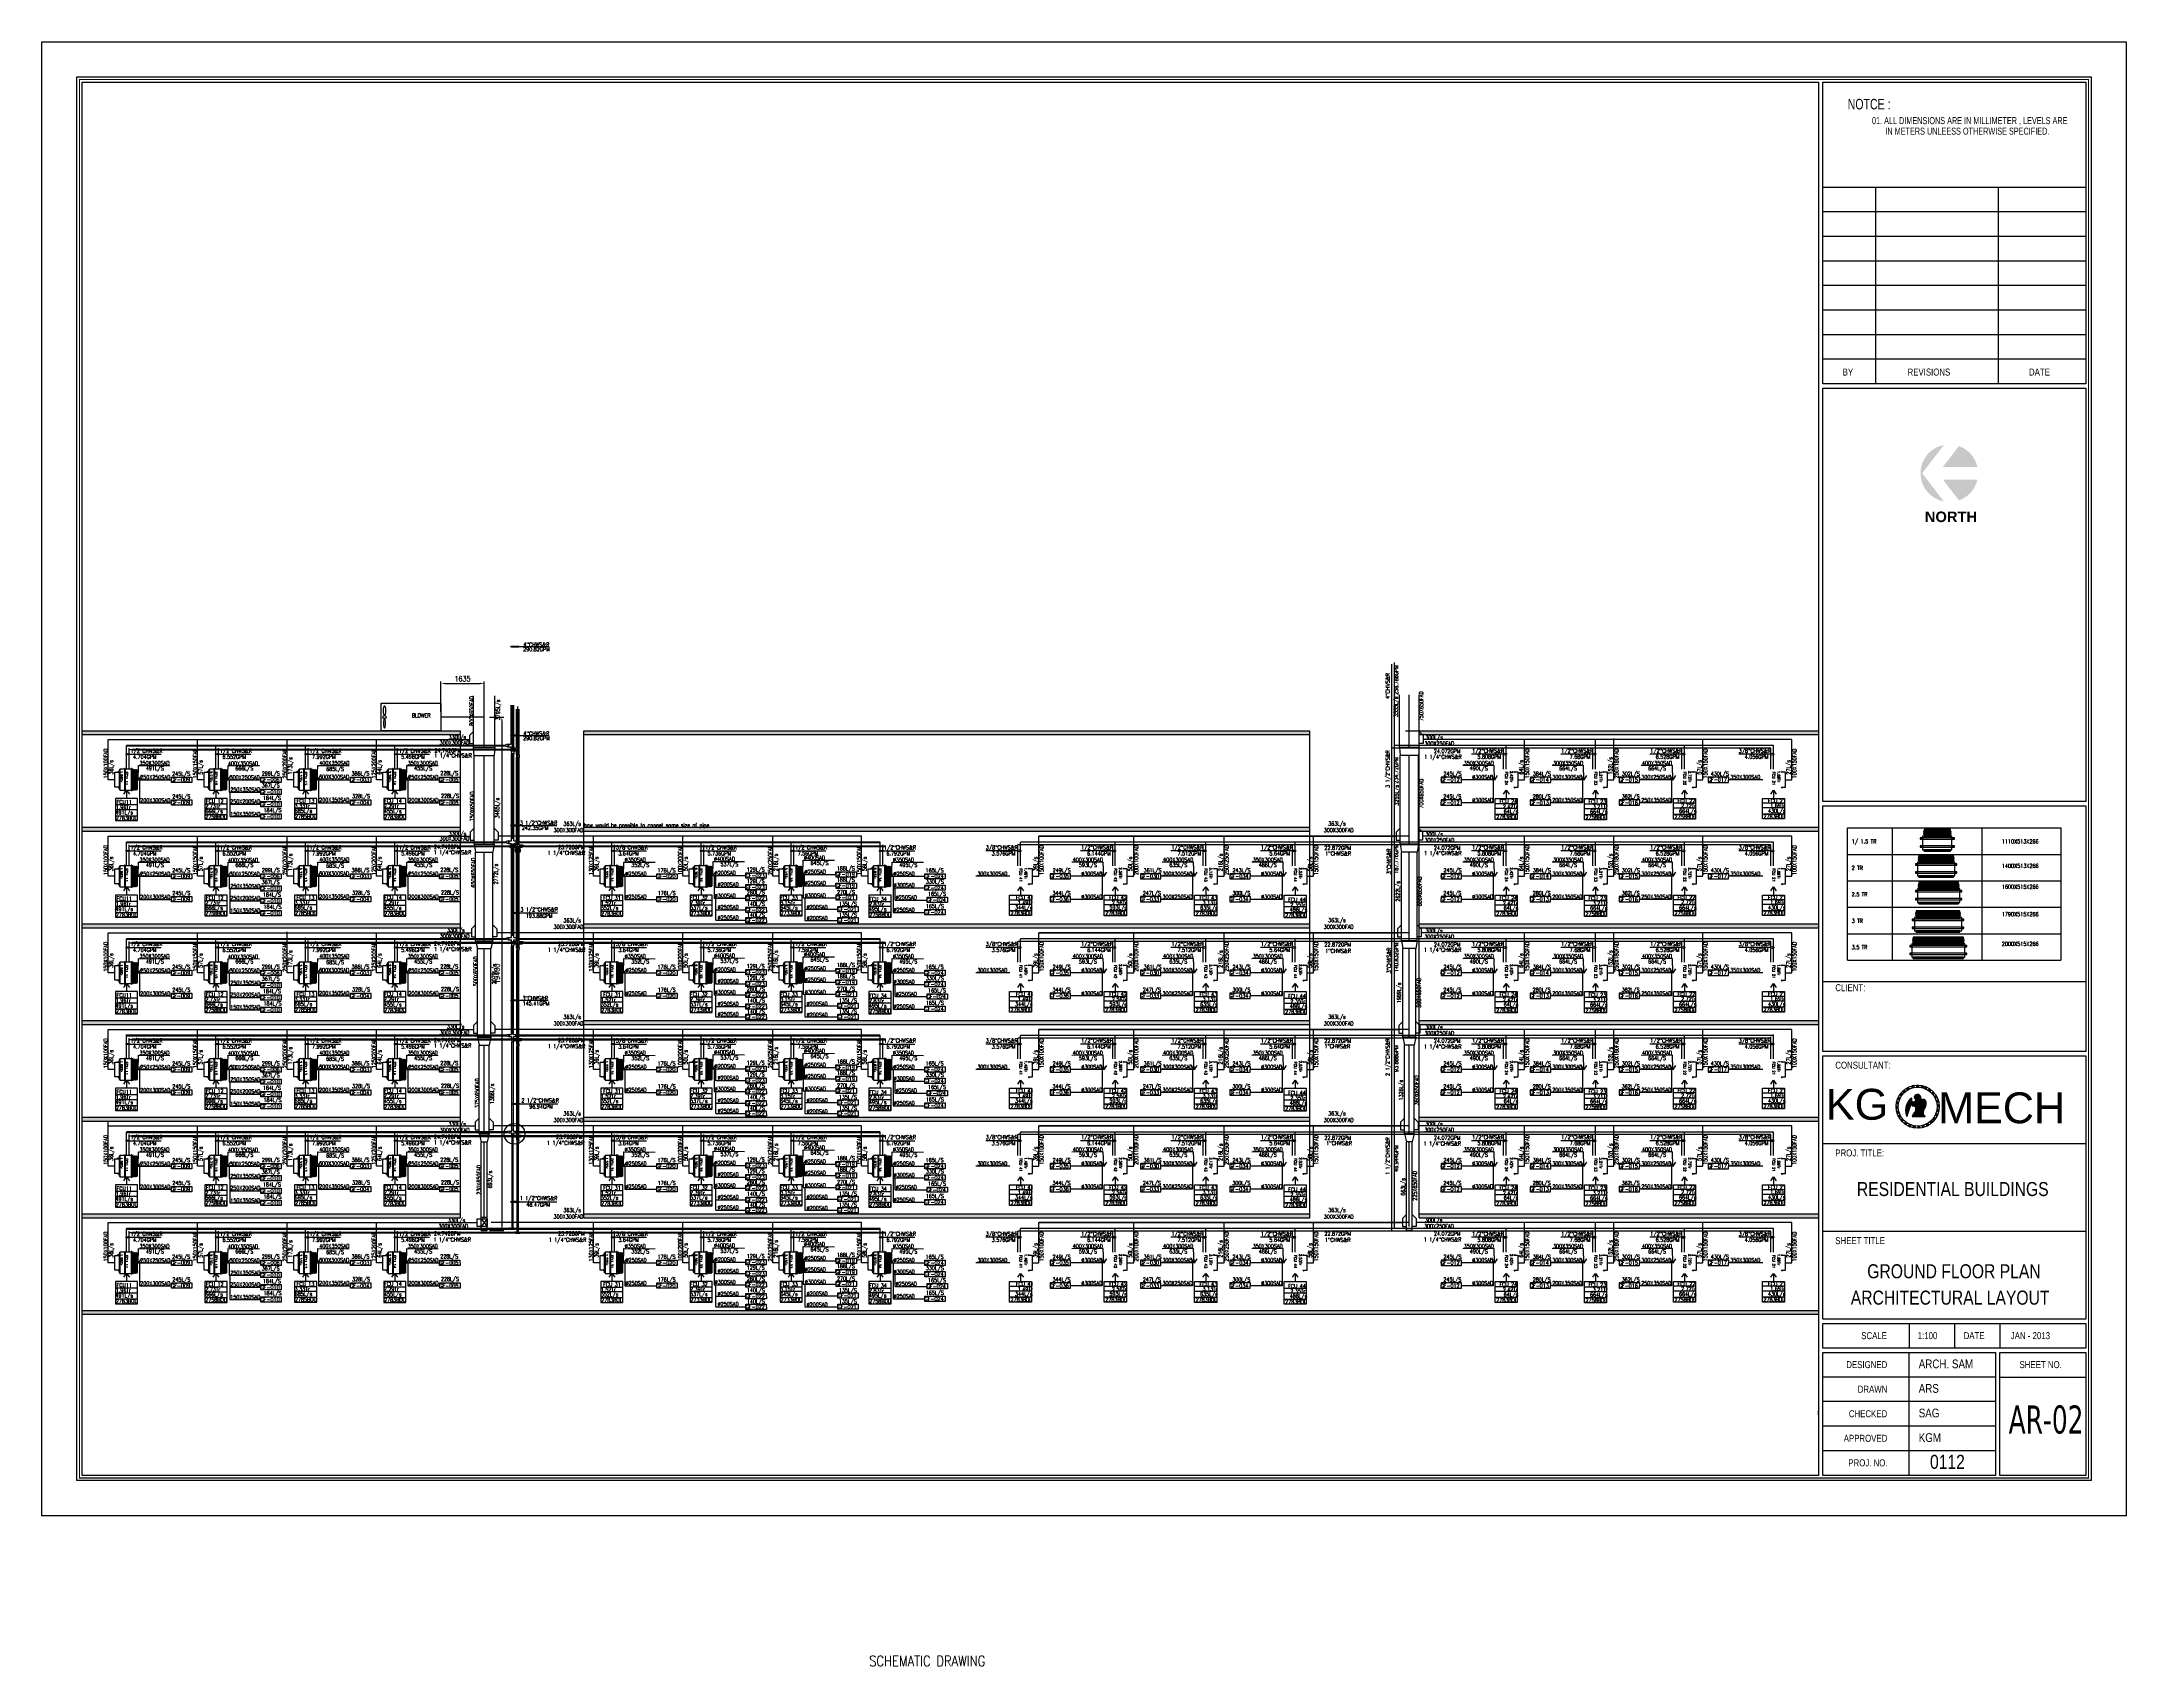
# Model space of a CAD drawing. Header units: millimetres. Extents: x -1288794 to 2153086, y -2701644 to -1428868.
# Drawn here: x 1703173 to 1781931, y -1525183 to -1463806 of the extents above; entities that cross this region are included whole.
import ezdxf
from ezdxf.enums import TextEntityAlignment as Align

# ---------------------------------------------------------------- set-up
doc = ezdxf.new("R2010")
doc.units = ezdxf.units.MM
doc.header["$LTSCALE"] = 100
doc.header["$PDMODE"] = 34
doc.linetypes.add('HIDDEN', pattern=[9.525, 6.35, -3.175])
for name, color, linetype in [('A-ANNO-TEXT', 8, 'Continuous'), ('A-WALL-FULL', 8, 'Continuous'), ('AC- SUIPPOR', 7, 'HIDDEN'), ('AC-CHILLED WATER TEXT', 41, 'Continuous'), ('AC-CHR', 60, 'Continuous'), ('AC-CHS', 30, 'Continuous'), ('AC-FAD', 6, 'Continuous'), ('AC-FAD TEXT', 6, 'Continuous'), ('AC-HLTEXT', 100, 'Continuous'), ('AC-SAD', 3, 'Continuous'), ('AC-SAD TEXT', 3, 'Continuous'), ('AC-UNIT', 5, 'Continuous'), ('DAIMENTION', 32, 'Continuous'), ('FCU-AC', 160, 'Continuous'), ('LOGO LINE', 7, 'Continuous'), ('LOGO1LINE', 7, 'Continuous'), ('LOGOHATCH02', 8, 'Continuous'), ('TEXT', 4, 'Continuous'), ('TEXTO', 140, 'Continuous'), ('WALL', 42, 'Continuous')]:
    doc.layers.add(name, color=color, linetype=linetype)
doc.styles.add('ISTILO', font='sanss___.ttf', dxfattribs={"width": 0.8, "height": 400})
doc.styles.add('MKL', font='swisse.ttf')
doc.styles.add('ROMAND', font='romand')
doc.styles.add('ROMANS', font='romans.shx', dxfattribs={"width": 0.8})
doc.styles.add('SANSSERIF', font='sas_____.pfb')
doc.styles.add('SANSSERIFBOLD', font='sasb____.pfb')
doc.styles.add('SIMPLEX', font='simplex.shx', dxfattribs={"width": 0.8})
doc.styles.add('STYLUS BT', font='stylu.ttf', dxfattribs={"width": 0.5})
doc.styles.add('TAHOMA', font='tahoma.ttf', dxfattribs={"width": 0.7})
doc.dimstyles.new('100 of DIM2', dxfattribs={"dimscale": 0, "dimtxt": 200, "dimasz": 150, "dimexe": 75, "dimexo": 200, "dimgap": 75, "dimtad": 1, "dimdec": 0, "dimrnd": 5, "dimzin": 0, "dimdsep": 46, "dimtxsty": 'ROMANS', "dimblk": 'ARCHTICK', "dimcen": 100, "dimclrd": 94, "dimclre": 94, "dimclrt": 2, "dimadec": 0, "dimazin": 0, "dimtfac": 1, "dimtdec": 0, "dimtofl": 0, "dimtmove": 2, "dimatfit": 3, "dimldrblk": 'OPEN90', "dimfxl": 75, "dimtolj": 1, "dimtzin": 0, "dimarcsym": 0})

# ---------------------------------------------------------------- blocks, each defined once
blk = doc.blocks.new('fcu 3.5 tr')
at = {"layer": 'FCU-AC'}
h = blk.add_hatch(dxfattribs=at)
h.set_pattern_fill('NET', color=3)
h.paths.add_polyline_path([(100970, -1580238), (99070, -1580238), (99070, -1580288), (100970, -1580288)])
for p, q in [((99045, -1579550), (99070, -1579525)), ((100995, -1579550), (99045, -1579550)), ((99045, -1579550), (99070, -1579575)), ((99045, -1579600), (99070, -1579575)), ((100995, -1579600), (99045, -1579600)), ((99045, -1579600), (99070, -1579625)), ((99045, -1579650), (99070, -1579625)), ((100995, -1579650), (99045, -1579650)), ((99045, -1579650), (99070, -1579675)), ((100970, -1579525), (99070, -1579525)), ((100970, -1579575), (99070, -1579575)), ((100970, -1579575), (99070, -1579575)), ((100970, -1579625), (99070, -1579625)), ((100970, -1579625), (99070, -1579625)), ((100995, -1579550), (100970, -1579525)), ((100995, -1579550), (100970, -1579575)), ((100995, -1579600), (100970, -1579575)), ((100995, -1579600), (100970, -1579625)), ((100995, -1579650), (100970, -1579625)), ((100995, -1579650), (100970, -1579675))]:
    blk.add_line(p, q, dxfattribs=at)
at = {"layer": 'FCU-AC', "color": 1}
for p, q in [((100970, -1579475), (99070, -1579475)), ((99070, -1579475), (99070, -1579525)), ((99070, -1579525), (100970, -1579525)), ((100970, -1579675), (99070, -1579675)), ((99070, -1579675), (99070, -1579725)), ((99070, -1579725), (100970, -1579725)), ((100970, -1579525), (100970, -1579475)), ((100970, -1579725), (100970, -1579675))]:
    blk.add_line(p, q, dxfattribs=at)
at = {"layer": 'FCU-AC', "color": 6}
for points in [[(98945, -1579838), (101095, -1579838), (101095, -1579788), (98945, -1579788)], [(98945, -1580138), (101095, -1580138), (101095, -1580088), (98945, -1580088)]]:
    blk.add_lwpolyline(points, close=True, dxfattribs=at)
at = {"layer": 'FCU-AC'}
blk.add_lwpolyline([(99020, -1580238), (101020, -1580238), (101020, -1579725), (99020, -1579725)], close=True, dxfattribs=at)
at = {"layer": 'FCU-AC', "color": 3}
blk.add_lwpolyline([(99070, -1580288), (100970, -1580288), (100970, -1580238), (99070, -1580238)], close=True, dxfattribs=at)
at = {"layer": 'FCU-AC', "color": 6}
for centre in [(98982, -1579813), (101057, -1579813), (98982, -1580113), (101057, -1580113)]:
    blk.add_circle(centre, 12.5, dxfattribs=at)
blk = doc.blocks.new('fcu-1    1.5 tr')
h = blk.add_hatch()
h.set_pattern_fill('NET', color=3)
h.paths.add_polyline_path([(78733, -1589179), (77733, -1589179), (77733, -1589229), (78733, -1589229)])
at = {"color": 3}
blk.add_lwpolyline([(77733, -1589229), (78733, -1589229), (78733, -1589179), (77733, -1589179)], close=True, dxfattribs=at)
at = {"layer": 'FCU-AC', "color": 5}
for p, q in [((77733, -1588466), (77708, -1588491)), ((78758, -1588491), (77708, -1588491)), ((77733, -1588516), (77708, -1588491)), ((77733, -1588516), (77708, -1588541)), ((78758, -1588541), (77708, -1588541)), ((77733, -1588566), (77708, -1588541)), ((78733, -1588516), (77733, -1588516)), ((78758, -1588491), (78733, -1588466)), ((78758, -1588491), (78733, -1588516)), ((78758, -1588541), (78733, -1588516)), ((78758, -1588541), (78733, -1588566)), ((77733, -1588566), (77708, -1588591)), ((78758, -1588591), (77708, -1588591)), ((77733, -1588616), (77708, -1588591)), ((78733, -1588566), (77733, -1588566)), ((78758, -1588591), (78733, -1588566)), ((78758, -1588591), (78733, -1588616))]:
    blk.add_line(p, q, dxfattribs=at)
at = {"layer": 'FCU-AC', "color": 1}
for p, q in [((78733, -1588416), (77733, -1588416)), ((77733, -1588416), (77733, -1588466)), ((77733, -1588466), (78733, -1588466)), ((78733, -1588466), (78733, -1588416)), ((78733, -1588616), (77733, -1588616)), ((77733, -1588616), (77733, -1588666)), ((77733, -1588666), (78733, -1588666)), ((78733, -1588666), (78733, -1588616))]:
    blk.add_line(p, q, dxfattribs=at)
at = {"layer": 'FCU-AC'}
for p, q in [((78733, -1588466), (77733, -1588466)), ((78788, -1588666), (77678, -1588666)), ((77678, -1588666), (77678, -1589179)), ((77678, -1589179), (78788, -1589179)), ((78788, -1589179), (78788, -1588666))]:
    blk.add_line(p, q, dxfattribs=at)
at = {"layer": 'FCU-AC', "color": 2}
for p, q in [((78733, -1588516), (77733, -1588516)), ((78733, -1588566), (77733, -1588566))]:
    blk.add_line(p, q, dxfattribs=at)
at = {"layer": 'FCU-AC', "color": 6}
for points in [[(77583, -1588779), (78883, -1588779), (78883, -1588729), (77583, -1588729)], [(77583, -1589079), (78883, -1589079), (78883, -1589029), (77583, -1589029)]]:
    blk.add_lwpolyline(points, close=True, dxfattribs=at)
for centre in [(77629, -1588755), (77629, -1589055), (78837, -1588755), (78837, -1589055)]:
    blk.add_circle(centre, 12.5, dxfattribs=at)
blk = doc.blocks.new('fcu 2 tr')
h = blk.add_hatch()
h.set_pattern_fill('NET', color=3)
h.paths.add_polyline_path([(80954, -1588493), (79654, -1588493), (79654, -1588543), (80954, -1588543)])
at = {"layer": 'FCU-AC', "color": 1}
for p, q in [((80954, -1587730), (79654, -1587730)), ((79654, -1587730), (79654, -1587780)), ((80954, -1587780), (80954, -1587730)), ((79654, -1587780), (80954, -1587780)), ((80954, -1587930), (79654, -1587930)), ((79654, -1587930), (79654, -1587980)), ((79654, -1587980), (80954, -1587980)), ((80954, -1587980), (80954, -1587930))]:
    blk.add_line(p, q, dxfattribs=at)
at = {"layer": 'FCU-AC'}
for p, q in [((79654, -1587780), (79629, -1587805)), ((80979, -1587805), (79629, -1587805)), ((79654, -1587830), (79629, -1587805)), ((79654, -1587830), (79629, -1587855)), ((80979, -1587855), (79629, -1587855)), ((79654, -1587880), (79629, -1587855)), ((79654, -1587880), (79629, -1587905)), ((80979, -1587905), (79629, -1587905)), ((79654, -1587930), (79629, -1587905)), ((80954, -1587780), (79654, -1587780)), ((80954, -1587830), (79654, -1587830)), ((80954, -1587830), (79654, -1587830)), ((80954, -1587880), (79654, -1587880)), ((80954, -1587880), (79654, -1587880)), ((80954, -1587780), (80979, -1587805)), ((80954, -1587830), (80979, -1587805)), ((80954, -1587830), (80979, -1587855)), ((80954, -1587880), (80979, -1587855)), ((80954, -1587880), (80979, -1587905)), ((80954, -1587930), (80979, -1587905))]:
    blk.add_line(p, q, dxfattribs=at)
at = {"layer": 'FCU-AC', "color": 6}
for points in [[(79529, -1588093), (81079, -1588093), (81079, -1588043), (79529, -1588043)], [(79529, -1588393), (81079, -1588393), (81079, -1588343), (79529, -1588343)]]:
    blk.add_lwpolyline(points, close=True, dxfattribs=at)
at = {"layer": 'FCU-AC'}
blk.add_lwpolyline([(79604, -1588493), (81004, -1588493), (81004, -1587980), (79604, -1587980)], close=True, dxfattribs=at)
at = {"layer": 'FCU-AC', "color": 3}
blk.add_lwpolyline([(79654, -1588543), (80954, -1588543), (80954, -1588493), (79654, -1588493)], close=True, dxfattribs=at)
at = {"layer": 'FCU-AC', "color": 6}
for centre in [(79566, -1588068), (79566, -1588368), (81041, -1588068), (81041, -1588368)]:
    blk.add_circle(centre, 12.5, dxfattribs=at)
blk = doc.blocks.new('fcu 2.5 tr')
h = blk.add_hatch()
h.set_pattern_fill('NET', color=3)
h.paths.add_polyline_path([(83172, -1587743), (81672, -1587743), (81672, -1587793), (83172, -1587793)])
at = {"layer": 'FCU-AC'}
for p, q in [((81672, -1587030), (81647, -1587055)), ((83197, -1587055), (81647, -1587055)), ((81672, -1587080), (81647, -1587055)), ((81672, -1587080), (81647, -1587105)), ((83197, -1587105), (81647, -1587105)), ((81672, -1587130), (81647, -1587105)), ((81672, -1587130), (81647, -1587155)), ((83197, -1587155), (81647, -1587155)), ((81672, -1587180), (81647, -1587155)), ((83172, -1587030), (81672, -1587030)), ((83172, -1587080), (81672, -1587080)), ((83172, -1587080), (81672, -1587080)), ((83172, -1587130), (81672, -1587130)), ((83172, -1587130), (81672, -1587130)), ((83197, -1587055), (83172, -1587030)), ((83197, -1587055), (83172, -1587080)), ((83197, -1587105), (83172, -1587080)), ((83197, -1587105), (83172, -1587130)), ((83197, -1587155), (83172, -1587130)), ((83197, -1587155), (83172, -1587180))]:
    blk.add_line(p, q, dxfattribs=at)
at = {"layer": 'FCU-AC', "color": 1}
for p, q in [((83172, -1586980), (81672, -1586980)), ((81672, -1586980), (81672, -1587030)), ((81672, -1587030), (83172, -1587030)), ((83172, -1587180), (81672, -1587180)), ((81672, -1587180), (81672, -1587230)), ((81672, -1587230), (83172, -1587230)), ((83172, -1587030), (83172, -1586980)), ((83172, -1587230), (83172, -1587180))]:
    blk.add_line(p, q, dxfattribs=at)
at = {"layer": 'FCU-AC', "color": 6}
for points in [[(81547, -1587343), (83297, -1587343), (83297, -1587293), (81547, -1587293)], [(81547, -1587643), (83297, -1587643), (83297, -1587593), (81547, -1587593)]]:
    blk.add_lwpolyline(points, close=True, dxfattribs=at)
at = {"layer": 'FCU-AC'}
blk.add_lwpolyline([(81622, -1587743), (83222, -1587743), (83222, -1587230), (81622, -1587230)], close=True, dxfattribs=at)
at = {"layer": 'FCU-AC', "color": 3}
blk.add_lwpolyline([(81672, -1587793), (83172, -1587793), (83172, -1587743), (81672, -1587743)], close=True, dxfattribs=at)
at = {"layer": 'FCU-AC', "color": 6}
for centre in [(81584, -1587318), (81584, -1587618), (83259, -1587318), (83259, -1587618)]:
    blk.add_circle(centre, 12.5, dxfattribs=at)
blk = doc.blocks.new('fcu 3 tr')
h = blk.add_hatch()
h.set_pattern_fill('NET', color=3)
h.paths.add_polyline_path([(86304, -1585367), (84654, -1585367), (84654, -1585417), (86304, -1585417)])
at = {"layer": 'FCU-AC', "color": 1}
for p, q in [((86304, -1584604), (84654, -1584604)), ((84654, -1584604), (84654, -1584654)), ((86304, -1584654), (86304, -1584604)), ((84654, -1584654), (86304, -1584654)), ((86304, -1584804), (84654, -1584804)), ((84654, -1584804), (84654, -1584854)), ((84654, -1584854), (86304, -1584854)), ((86304, -1584854), (86304, -1584804))]:
    blk.add_line(p, q, dxfattribs=at)
at = {"layer": 'FCU-AC'}
for p, q in [((84654, -1584654), (84629, -1584679)), ((86329, -1584679), (84629, -1584679)), ((84654, -1584704), (84629, -1584679)), ((84654, -1584704), (84629, -1584729)), ((86329, -1584729), (84629, -1584729)), ((84654, -1584754), (84629, -1584729)), ((84654, -1584754), (84629, -1584779)), ((86329, -1584779), (84629, -1584779)), ((84654, -1584804), (84629, -1584779)), ((86304, -1584654), (84654, -1584654)), ((86304, -1584704), (84654, -1584704)), ((86304, -1584704), (84654, -1584704)), ((86304, -1584754), (84654, -1584754)), ((86304, -1584754), (84654, -1584754)), ((86304, -1584654), (86329, -1584679)), ((86304, -1584704), (86329, -1584679)), ((86304, -1584704), (86329, -1584729)), ((86304, -1584754), (86329, -1584729)), ((86304, -1584754), (86329, -1584779)), ((86304, -1584804), (86329, -1584779))]:
    blk.add_line(p, q, dxfattribs=at)
at = {"layer": 'FCU-AC', "color": 6}
for points in [[(84504, -1584967), (86454, -1584967), (86454, -1584917), (84504, -1584917)], [(84504, -1585267), (86454, -1585267), (86454, -1585217), (84504, -1585217)]]:
    blk.add_lwpolyline(points, close=True, dxfattribs=at)
at = {"layer": 'FCU-AC'}
blk.add_lwpolyline([(84584, -1585367), (86374, -1585367), (86374, -1584854), (84584, -1584854)], close=True, dxfattribs=at)
at = {"layer": 'FCU-AC', "color": 3}
blk.add_lwpolyline([(84654, -1585417), (86304, -1585417), (86304, -1585367), (84654, -1585367)], close=True, dxfattribs=at)
at = {"layer": 'FCU-AC', "color": 6}
for centre in [(84544, -1584942), (84544, -1585242), (86414, -1584942), (86414, -1585242)]:
    blk.add_circle(centre, 12.5, dxfattribs=at)
blk = doc.blocks.new('A$C44FB0367')
at = {"layer": 'WALL', "ltscale": 30}
h = blk.add_hatch(dxfattribs=at)
h.set_pattern_fill('NET3', color=2, scale=100, style=0)
h.set_pattern_definition([(0, (19935.246, -11666.627), (0, 12.5), []), (60, (19935.246, -11666.627), (-10.8253175, 6.25), []), (120, (19935.246, -11666.627), (-10.8253175, -6.25), [])])
h.paths.add_polyline_path([(775, 250), (775, 275), (25, 275), (25, 250)])
at = {"layer": 'WALL', "color": 5, "ltscale": 30}
for p, q in [((25, 250), (25, 275)), ((25, 275), (775, 275)), ((775, 250), (775, 275))]:
    blk.add_line(p, q, dxfattribs=at)
at = {"layer": 'WALL', "color": 8, "ltscale": 30}
for p, q in [((25, -275), (0, -287.5)), ((0, -287.5), (25, -300)), ((25, -300), (0, -312.5)), ((0, -312.5), (25, -325)), ((25, -325), (0, -337.5)), ((0, -337.5), (25, -350)), ((25, -350), (0, -362.5)), ((0, -362.5), (25, -375)), ((25, -250), (25, -275)), ((25, -250), (25, -275)), ((25, -275), (775, -275)), ((25, -300), (775, -300)), ((25, -325), (775, -325)), ((25, -350), (775, -350)), ((25, -375), (775, -375)), ((25, -375), (25, -400)), ((25, -400), (775, -400)), ((775, -250), (775, -275)), ((775, -275), (800, -287.5)), ((800, -287.5), (775, -300)), ((775, -300), (800, -312.5)), ((800, -312.5), (775, -325)), ((775, -325), (800, -337.5)), ((800, -337.5), (775, -350)), ((775, -350), (800, -362.5)), ((800, -362.5), (775, -375)), ((775, -375), (775, -400))]:
    blk.add_line(p, q, dxfattribs=at)
at = {"layer": 'WALL', "color": 5, "ltscale": 30}
blk.add_lwpolyline([(0, 250), (800, 250), (800, -250), (0, -250)], close=True, dxfattribs=at)
blk = doc.blocks.new('A$C5F1D0244')
at = {"layer": 'AC- SUIPPOR', "ltscale": 5}
for p, q in [((-25, 425), (-25, -425)), ((0, 425), (0, -425))]:
    blk.add_line(p, q, dxfattribs=at)
at = {"layer": 'AC- SUIPPOR', "ltscale": 30}
for points in [[(-25, 400), (0, 400), (0, 425), (-25, 425)], [(-25, -400), (0, -400), (0, -425), (-25, -425)]]:
    blk.add_lwpolyline(points, close=True, dxfattribs=at)
for centre in [(-12.5, 412.5), (-12.5, -412.5)]:
    blk.add_circle(centre, 5, dxfattribs=at)
blk = doc.blocks.new('_ArchTick')
at = {"color": 0, "linetype": 'ByBlock', "const_width": 0.15}
blk.add_lwpolyline([(-0.5, -0.5), (0.5, 0.5)], dxfattribs=at)
blk = doc.blocks.new('A$C14952670')
at = {"layer": 'AC-FAD', "linetype": 'ByBlock'}
for p, q in [((29, 136), (0, 105)), ((30, 159), (1, 128)), ((30, 0), (30, 159)), ((589, 0), (30, 0)), ((589, 159), (589, 0)), ((589, 159), (619, 129)), ((589, 144), (619, 114))]:
    blk.add_line(p, q, dxfattribs=at)
blk = doc.blocks.new('*D717')
at = {"layer": 'AC-CHS', "lineweight": -2, "transparency": 16777216}
for p, q in [((1718254, -1489119), (1718254, -1487974)), ((1718404, -1488049), (1719741, -1488049)), ((1719891, -1489119), (1719891, -1487974))]:
    blk.add_line(p, q, dxfattribs=at)
at = {"layer": 'AC-CHS', "transparency": 16777216}
for points in [[(1718404, -1488024), (1718404, -1488074), (1718254, -1488049)], [(1719741, -1488024), (1719741, -1488074), (1719891, -1488049)]]:
    blk.add_solid(points, dxfattribs=at)
at = {"layer": 'Defpoints', "color": 0, "transparency": 16777216}
for p in [(1719891, -1488049), (1718254, -1489319), (1719891, -1489319)]:
    blk.add_point(p, dxfattribs=at)
at = {"layer": 'AC-CHS', "color": 2, "transparency": 16777216, "insert": (1719072, -1487874), "char_height": 200, "attachment_point": 5, "style": 'ROMANS'}
blk.add_mtext('\\A1;1635', dxfattribs=at)
blk = doc.blocks.new('*D718')
at = {"layer": 'AC-CHS', "lineweight": -2, "transparency": 16777216}
for p, q in [((1720091, -1489319), (1720632, -1489319)), ((1720557, -1489469), (1720557, -1508569)), ((1720091, -1508719), (1720632, -1508719))]:
    blk.add_line(p, q, dxfattribs=at)
at = {"layer": 'AC-CHS', "transparency": 16777216}
for points in [[(1720532, -1489469), (1720582, -1489469), (1720557, -1489319)], [(1720532, -1508569), (1720582, -1508569), (1720557, -1508719)]]:
    blk.add_solid(points, dxfattribs=at)
at = {"layer": 'Defpoints', "color": 0, "transparency": 16777216}
for p in [(1719891, -1489319), (1719891, -1508719), (1720557, -1508719)]:
    blk.add_point(p, dxfattribs=at)
at = {"layer": 'AC-CHS', "color": 2, "transparency": 16777216, "insert": (1720382, -1499019), "char_height": 200, "attachment_point": 5, "rotation": 90, "style": 'ROMANS'}
blk.add_mtext('\\A1;19400', dxfattribs=at)

msp = doc.modelspace()

# ---------------------------------------------------------------- hatches: boundary and pattern name
h = msp.add_hatch()
h.set_pattern_fill('ANSI36', color=6, scale=36.666455, angle=38.571429, style=0)
h.set_pattern_definition([(83.57143, (1775128.2425, -1506787.814), (-3.656445, 8.4835216), [11.458267, -2.291653, 0, -2.291653])])
h.paths.add_polyline_path([(1773542.9, -1503405.1, 0.0225273), (1773487.9, -1503453.2), (1773533.8, -1503510.8, -0.0247745), (1773588.6, -1503462.5)])
h = msp.add_hatch()
h.set_pattern_fill('ANSI36', color=6, scale=36.666455, angle=25.714286, style=0)
h.set_pattern_definition([(70.71429, (1774489.5627, -1506959.146), (-1.677009, 9.0844575), [11.458267, -2.291653, 0, -2.291653])])
h.paths.add_polyline_path([(1773696.7, -1503308.5, 0.0225273), (1773632.4, -1503343.1), (1773664.3, -1503409.5, -0.0247745), (1773728.5, -1503374.6)])
h = msp.add_hatch()
h.set_pattern_fill('ANSI36', color=6, scale=36.666455, angle=167.142857, style=0)
h.set_pattern_definition([(212.14286, (1775481.5945, -1501492.5794), (-4.352928, -8.148113), [11.458267, -2.291653, 0, -2.291653])])
h.paths.add_polyline_path([(1773825.4, -1503259.6, -0.0225273), (1773897.2, -1503246.6), (1773913.6, -1503318.4, 0.0247745), (1773841.7, -1503331.1)])
h = msp.add_hatch()
h.set_pattern_fill('ANSI36', color=6, scale=36.666455, angle=180, style=0)
h.set_pattern_definition([(225, (1774883.064, -1501217.206), (-2.4306655, -8.91244), [11.458267, -2.291653, 0, -2.291653])])
h.paths.add_polyline_path([(1774013.5, -1503228.2, -0.0225273), (1774086.4, -1503231.5), (1774086.4, -1503305.1, 0.0247745), (1774013.5, -1503301.5)])
h = msp.add_hatch()
h.set_pattern_fill('ANSI36', color=6, scale=36.666455, angle=-167.142857, style=0)
h.set_pattern_definition([(237.85714, (1774240.1044, -1501087.4032), (-0.386519, -9.229861), [11.458267, -2.291653, 0, -2.291653])])
h.paths.add_polyline_path([(1774200.8, -1503241.5, -0.0225273), (1774271.2, -1503260.9), (1774254.8, -1503332.7, 0.0247745), (1774184.4, -1503313)])
h = msp.add_hatch()
h.set_pattern_fill('ANSI36', color=6, scale=36.666455, angle=-25.714286, style=0)
h.set_pattern_definition([(19.28571, (1772040.6755, -1506204.5415), (6.056917, 6.975205), [11.458267, -2.291653, 0, -2.291653])])
h.paths.add_polyline_path([(1774400.5, -1503308.5, 0.0225273), (1774333.3, -1503279.8), (1774301.4, -1503346.2, -0.0247745), (1774368.7, -1503374.6)])
h = msp.add_hatch()
h.set_pattern_fill('ANSI36', color=6, scale=36.666455, angle=-38.571429, style=0)
h.set_pattern_definition([(6.42857, (1771609.198, -1505703.449), (7.4571865, 5.452531), [11.458267, -2.291653, 0, -2.291653])])
h.paths.add_polyline_path([(1774554.3, -1503405.1, 0.0225273), (1774495.2, -1503362.2), (1774449.3, -1503419.8, -0.0247745), (1774508.6, -1503462.5)])
h = msp.add_hatch()
h.set_pattern_fill('ANSI36', color=6, scale=36.666455, angle=-51.428571, style=0)
h.set_pattern_definition([(353.57143, (1771300.042, -1505118.9075), (8.4835216, 3.656445), [11.458267, -2.291653, 0, -2.291653])])
h.paths.add_polyline_path([(1774682.7, -1503533.6, 0.0225273), (1774634.6, -1503478.6), (1774577.1, -1503524.5, -0.0247745), (1774625.4, -1503579.3)])
h = msp.add_hatch()
h.set_pattern_fill('ANSI36', color=6, scale=36.666455, angle=90, style=0)
h.set_pattern_definition([(135, (1776870.65, -1504908.8536), (-8.9124403, 2.4306655), [11.458267, -2.291653, 0, -2.291653])])
h.paths.add_polyline_path([(1773237.5, -1504039.3, 0.0225273), (1773240.8, -1504112.2), (1773314.5, -1504112.2, -0.0247745), (1773310.9, -1504039.3)])
h = msp.add_hatch()
h.set_pattern_fill('ANSI36', color=6, scale=36.666455, angle=77.142857, style=0)
h.set_pattern_definition([(122.14286, (1776606.3926, -1505515.0173), (-8.148113, 4.352928), [11.458267, -2.291653, 0, -2.291653])])
h.paths.add_polyline_path([(1773257.9, -1503858.8, 0.0225273), (1773244.8, -1503930.7), (1773316.6, -1503947, -0.0247745), (1773329.4, -1503875.1)])
h = msp.add_hatch()
h.set_pattern_fill('ANSI36', color=6, scale=36.666455, angle=102.857143, style=0)
h.set_pattern_definition([(147.85714, (1776993.398, -1504259.085), (-9.229861, 0.386519), [11.458267, -2.291653, 0, -2.291653])])
h.paths.add_polyline_path([(1773257.9, -1504219.7, 0.0225273), (1773277.3, -1504290.2), (1773349.1, -1504273.8, -0.0247745), (1773329.4, -1504203.4)])
h = msp.add_hatch()
h.set_pattern_fill('ANSI36', color=6, scale=36.666455, angle=64.285714, style=0)
h.set_pattern_definition([(109.28571, (1776213.8765, -1506047.1804), (-6.975205, 6.056917), [11.458267, -2.291653, 0, -2.291653])])
h.paths.add_polyline_path([(1773317.9, -1503687.4, 0.0225273), (1773289.2, -1503754.5), (1773355.5, -1503786.5, -0.0247745), (1773383.9, -1503719.2)])
h = msp.add_hatch()
h.set_pattern_fill('ANSI36', color=6, scale=36.666455, angle=51.428571, style=0)
h.set_pattern_definition([(96.42857, (1775712.784, -1506478.658), (-5.452531, 7.4571865), [11.458267, -2.291653, 0, -2.291653])])
h.paths.add_polyline_path([(1773414.5, -1503533.6, 0.0225273), (1773371.6, -1503592.7), (1773429.1, -1503638.6, -0.0247745), (1773471.8, -1503579.3)])
h = msp.add_hatch()
h.set_pattern_fill('ANSI31', color=6, scale=36.45, style=0)
h.set_pattern_definition([(45, (1773465.0467, -1506308.6005), (-3.221755, 3.221755), [])])
h.paths.add_polyline_path([(1773971.7, -1504212.8, 0.1070133), (1773837, -1504413), (1774318.5, -1504413, 0.3835303), (1774325.6, -1504406.7, 0.674478), (1774268.8, -1504376.4), (1774253.3, -1504332.4, -0.1268388), (1774278.9, -1504147.3, 0.2280769), (1774365.7, -1503866.3, 0.6975506), (1774185.7, -1503805.9, 0.0308659), (1774165.7, -1503672.3, 0.880226), (1773919.7, -1503703.5), (1773941.6, -1503702.8, -1.0270626), (1773828.9, -1503836.1), (1773828.9, -1503747.1, 0.3506469), (1773810.5, -1503724.1, 0.2389572), (1773802.2, -1503726.2, 0.3170491), (1773635.9, -1504404.8, 0.7037758), (1773644.8, -1504404.6), (1773792.7, -1503950.3, 0.26839), (1773960.8, -1504017.3, -0.1721045)])
h = msp.add_hatch()
h.set_pattern_fill('ANSI36', color=6, scale=36.666455, angle=-64.285714, style=0)
h.set_pattern_definition([(340.71429, (1771128.71, -1504480.228), (9.0844575, 1.677009), [11.458267, -2.291653, 0, -2.291653])])
h.paths.add_polyline_path([(1774779.3, -1503687.4, 0.0225273), (1774744.7, -1503623), (1774678.3, -1503655, -0.0247745), (1774713.3, -1503719.2)])
h = msp.add_hatch()
h.set_pattern_fill('ANSI36', color=6, scale=36.666455, angle=-77.142857, style=0)
h.set_pattern_definition([(327.85714, (1771103.793, -1503819.436), (9.229861, -0.386519), [11.458267, -2.291653, 0, -2.291653])])
h.paths.add_polyline_path([(1774839.3, -1503858.8, 0.0225273), (1774819.9, -1503788.4), (1774748.1, -1503804.8, -0.0247745), (1774767.8, -1503875.1)])
h = msp.add_hatch()
h.set_pattern_fill('ANSI36', color=6, scale=36.666455, angle=-102.857143, style=0)
h.set_pattern_definition([(302.14286, (1771490.7983, -1502563.5037), (8.148113, -4.352928), [11.458267, -2.291653, 0, -2.291653])])
h.paths.add_polyline_path([(1774839.3, -1504219.7, 0.0225273), (1774852.4, -1504147.9), (1774780.5, -1504131.5, -0.0247745), (1774767.8, -1504203.4)])
h = msp.add_hatch()
h.set_pattern_fill('ANSI36', color=6, scale=36.666455, angle=-90, style=0)
h.set_pattern_definition([(315, (1771226.541, -1503169.6674), (8.9124403, -2.4306655), [11.458267, -2.291653, 0, -2.291653])])
h.paths.add_polyline_path([(1774859.7, -1504039.3, 0.0225273), (1774856.4, -1503966.3), (1774782.7, -1503966.3, -0.0247745), (1774786.3, -1504039.3)])
h = msp.add_hatch()
h.set_pattern_fill('ANSI36', color=6, scale=36.666455, angle=115.714286, style=0)
h.set_pattern_definition([(160.71429, (1776968.481, -1503598.293), (-9.0844575, -1.677009), [11.458267, -2.291653, 0, -2.291653])])
h.paths.add_polyline_path([(1773317.9, -1504391.2, 0.0225273), (1773352.5, -1504455.5), (1773418.8, -1504423.5, -0.0247745), (1773383.9, -1504359.4)])
h = msp.add_hatch()
h.set_pattern_fill('ANSI36', color=6, scale=36.666455, angle=128.571429, style=0)
h.set_pattern_definition([(173.57143, (1776797.149, -1502959.6135), (-8.4835216, -3.656445), [11.458267, -2.291653, 0, -2.291653])])
h.paths.add_polyline_path([(1773414.5, -1504545, 0.0225273), (1773462.5, -1504600), (1773520.1, -1504554, -0.0247745), (1773471.8, -1504499.2)])
h = msp.add_hatch()
h.set_pattern_fill('ANSI36', color=6, scale=36.666455, angle=141.428571, style=0)
h.set_pattern_definition([(186.42857, (1776487.993, -1502375.072), (-7.4571865, -5.452531), [11.458267, -2.291653, 0, -2.291653])])
h.paths.add_polyline_path([(1773542.9, -1504673.4, 0.0225273), (1773602, -1504716.3), (1773647.9, -1504658.7, -0.0247745), (1773588.6, -1504616)])
h = msp.add_hatch()
h.set_pattern_fill('ANSI36', color=6, scale=36.666455, angle=154.285714, style=0)
h.set_pattern_definition([(199.28571, (1776056.5153, -1501873.9795), (-6.056917, -6.975205), [11.458267, -2.291653, 0, -2.291653])])
h.paths.add_polyline_path([(1773696.7, -1504770, 0.0225273), (1773763.9, -1504798.7), (1773795.8, -1504732.3, -0.0247745), (1773728.5, -1504703.9)])
h = msp.add_hatch()
h.set_pattern_fill('ANSI36', color=6, scale=36.666455, angle=167.142857, style=0)
h.set_pattern_definition([(212.14286, (1775524.3522, -1501481.4634), (-4.352928, -8.148113), [11.458267, -2.291653, 0, -2.291653])])
h.paths.add_polyline_path([(1773868.1, -1504830, 0.0225273), (1773940, -1504843), (1773956.4, -1504771.2, -0.0247745), (1773884.4, -1504758.5)])
h = msp.add_hatch()
h.set_pattern_fill('ANSI36', color=6, scale=36.666455, angle=180, style=0)
h.set_pattern_definition([(225, (1774918.1885, -1501217.206), (-2.4306655, -8.9124403), [11.458267, -2.291653, 0, -2.291653])])
h.paths.add_polyline_path([(1774048.6, -1504850.3, 0.0225273), (1774121.6, -1504847), (1774121.6, -1504773.4, -0.0247745), (1774048.6, -1504777)])
h = msp.add_hatch()
h.set_pattern_fill('ANSI36', color=6, scale=36.666455, angle=-167.142857, style=0)
h.set_pattern_definition([(237.85714, (1774268.42, -1501094.458), (-0.386519, -9.229861), [11.458267, -2.291653, 0, -2.291653])])
h.paths.add_polyline_path([(1774229.1, -1504830, 0.0225273), (1774299.5, -1504810.5), (1774283.1, -1504738.7, -0.0247745), (1774212.8, -1504758.5)])
h = msp.add_hatch()
h.set_pattern_fill('ANSI36', color=6, scale=36.666455, angle=-154.285714, style=0)
h.set_pattern_definition([(250.71429, (1773607.628, -1501119.375), (1.677009, -9.0844575), [11.458267, -2.291653, 0, -2.291653])])
h.paths.add_polyline_path([(1774400.5, -1504770, 0.0225273), (1774464.8, -1504735.4), (1774432.9, -1504669, -0.0247745), (1774368.7, -1504703.9)])
h = msp.add_hatch()
h.set_pattern_fill('ANSI36', color=6, scale=36.666455, angle=-141.428571, style=0)
h.set_pattern_definition([(263.57143, (1772968.9484, -1501290.707), (3.656445, -8.4835216), [11.458267, -2.291653, 0, -2.291653])])
h.paths.add_polyline_path([(1774554.3, -1504673.4, 0.0225273), (1774609.3, -1504625.3), (1774563.4, -1504567.7, -0.0247745), (1774508.6, -1504616)])
h = msp.add_hatch()
h.set_pattern_fill('ANSI36', color=6, scale=36.666455, angle=-128.571429, style=0)
h.set_pattern_definition([(276.42857, (1772384.4067, -1501599.863), (5.452531, -7.4571865), [11.458267, -2.291653, 0, -2.291653])])
h.paths.add_polyline_path([(1774682.7, -1504545, 0.0225273), (1774725.6, -1504485.8), (1774668, -1504439.9, -0.0247745), (1774625.4, -1504499.2)])
h = msp.add_hatch()
h.set_pattern_fill('ANSI36', color=6, scale=36.666455, angle=-115.714286, style=0)
h.set_pattern_definition([(289.28571, (1771883.3144, -1502031.3406), (6.975205, -6.056917), [11.458267, -2.291653, 0, -2.291653])])
h.paths.add_polyline_path([(1774779.3, -1504391.2, 0.0225273), (1774808, -1504324), (1774741.7, -1504292, -0.0247745), (1774713.3, -1504359.4)])
at = {"layer": 'A-WALL-FULL', "true_color": 0xf26722}
h = msp.add_hatch(dxfattribs=at)
h.set_pattern_fill('AR-CONC', color=30)
h.set_pattern_definition([(50, (-18962.78, 25700), (182.184669, -15.939086), [19.05, -209.55]), (355, (-18962.78, 25700), (-35.243421, 191.056845), [15.24, -167.640584]), (100.451445, (-18947.6, 25698.67), (146.941247, 175.117752), [16.190009, -178.090245]), (46.1842, (-18962.78, 25750.8), (271.07904, -42.042328), [28.575, -314.325]), (96.635558, (-18940.2, 25747.3), (237.404134, 247.426125), [24.285023, -267.135608]), (351.184151, (-18962.78, 25750.8), (237.404134, 247.426125), [22.859967, -251.459732]), (21, (-18937.38, 25738.1), (151.614391, -102.265198), [19.05, -209.55]), (326, (-18937.38, 25738.1), (61.802028, 184.187966), [15.24, -167.64]), (71.451445, (-18924.75, 25729.58), (213.416419, 81.922769), [16.190009, -178.089938]), (37.5, (-18962.784, 25700), (3.0886033, 84.5550389), [0, -165.608, 0, -170.18, 0, -168.275]), (7.5, (-18962.78, 25700), (66.8196625, 100.1805748), [0, -97.028, 0, -161.798, 0, -64.135]), (327.5, (-19019.426, 25700), (135.5905952, -5.728744), [0, -63.5, 0, -198.12, 0, -262.89]), (317.5, (-19044.83, 25700), (148.1291814, 25.426491), [0, -82.55, 0, -131.572, 0, -186.69])])
h.paths.add_polyline_path([(1718990.8, -1489835.5), (1704697.8, -1489835.5), (1704697.8, -1489985.5), (1718990.8, -1489985.5)])
h = msp.add_hatch(dxfattribs=at)
h.set_pattern_fill('AR-CONC', color=30)
h.set_pattern_definition([(50, (0, 25700), (182.184669, -15.939086), [19.05, -209.55]), (355, (0, 25700), (-35.243421, 191.056845), [15.24, -167.640584]), (100.451445, (15.18, 25698.67), (146.941247, 175.117752), [16.190009, -178.090245]), (46.1842, (0, 25750.8), (271.07904, -42.042328), [28.575, -314.325]), (96.635558, (22.6, 25747.3), (237.404134, 247.426125), [24.285023, -267.135608]), (351.184151, (0, 25750.8), (237.404134, 247.426125), [22.859967, -251.459732]), (21, (25.4, 25738.1), (151.614391, -102.265198), [19.05, -209.55]), (326, (25.4, 25738.1), (61.802028, 184.187966), [15.24, -167.64]), (71.451445, (38.03, 25729.58), (213.416419, 81.922769), [16.190009, -178.089938]), (37.5, (0, 25700), (3.0886033, 84.5550389), [0, -165.608, 0, -170.18, 0, -168.275]), (7.5, (0, 25700), (66.8196625, 100.1805748), [0, -97.028, 0, -161.798, 0, -64.135]), (327.5, (-56.64, 25700), (135.5905952, -5.728744), [0, -63.5, 0, -198.12, 0, -262.89]), (317.5, (-82.04, 25700), (148.1291814, 25.426491), [0, -82.55, 0, -131.572, 0, -186.69])])
h.paths.add_polyline_path([(1751078, -1489835.5), (1723660.6, -1489835.5), (1723660.6, -1489985.5), (1751078, -1489985.5)])
h = msp.add_hatch(dxfattribs=at)
h.set_pattern_fill('AR-CONC', color=30)
h.set_pattern_definition([(50, (31557.68, 25700), (182.184669, -15.939086), [19.05, -209.55]), (355, (31557.68, 25700), (-35.243421, 191.056845), [15.24, -167.640584]), (100.451445, (31572.86, 25698.67), (146.941247, 175.117752), [16.190009, -178.090245]), (46.1842, (31557.68, 25750.8), (271.07904, -42.042328), [28.575, -314.325]), (96.635558, (31580.27, 25747.3), (237.404134, 247.426125), [24.285023, -267.135608]), (351.184151, (31557.68, 25750.8), (237.404134, 247.426125), [22.859967, -251.459732]), (21, (31583.08, 25738.1), (151.614391, -102.265198), [19.05, -209.55]), (326, (31583.08, 25738.1), (61.802028, 184.187966), [15.24, -167.64]), (71.451445, (31595.72, 25729.58), (213.416419, 81.922769), [16.190009, -178.089938]), (37.5, (31557.68, 25700), (3.0886033, 84.5550389), [0, -165.608, 0, -170.18, 0, -168.275]), (7.5, (31557.68, 25700), (66.8196625, 100.1805748), [0, -97.028, 0, -161.798, 0, -64.135]), (327.5, (31501.04, 25700), (135.5905952, -5.728744), [0, -63.5, 0, -198.12, 0, -262.89]), (317.5, (31475.64, 25700), (148.1291814, 25.426491), [0, -82.55, 0, -131.572, 0, -186.69])])
h.paths.add_polyline_path([(1770296.5, -1489835.5), (1755218.3, -1489835.5), (1755218.3, -1489985.5), (1770296.5, -1489985.5)])
h = msp.add_hatch(dxfattribs=at)
h.set_pattern_fill('AR-CONC', color=30)
h.set_pattern_definition([(50, (0, 22050), (182.184669, -15.939086), [19.05, -209.55]), (355, (0, 22050), (-35.243421, 191.056845), [15.24, -167.640584]), (100.451445, (15.18, 22048.67), (146.941247, 175.117752), [16.190009, -178.090245]), (46.1842, (0, 22100.8), (271.07904, -42.042328), [28.575, -314.325]), (96.635558, (22.6, 22097.3), (237.404134, 247.426125), [24.285023, -267.135608]), (351.184151, (0, 22100.8), (237.404134, 247.426125), [22.859967, -251.459732]), (21, (25.4, 22088.1), (151.614391, -102.265198), [19.05, -209.55]), (326, (25.4, 22088.1), (61.802028, 184.187966), [15.24, -167.64]), (71.451445, (38.03, 22079.58), (213.416419, 81.922769), [16.190009, -178.089938]), (37.5, (0, 22050), (3.0886033, 84.5550389), [0, -165.608, 0, -170.18, 0, -168.275]), (7.5, (0, 22050), (66.8196625, 100.1805748), [0, -97.028, 0, -161.798, 0, -64.135]), (327.5, (-56.64, 22050), (135.5905952, -5.728744), [0, -63.5, 0, -198.12, 0, -262.89]), (317.5, (-82.04, 22050), (148.1291814, 25.426491), [0, -82.55, 0, -131.572, 0, -186.69])])
h.paths.add_polyline_path([(1718990.8, -1493635.5), (1718990.8, -1493485.5), (1704697.8, -1493485.5), (1704697.8, -1493635.5)])
h.paths.add_polyline_path([(1751078, -1493635.5), (1751078, -1493485.5), (1723660.6, -1493485.5), (1723660.6, -1493635.5)])
h.paths.add_polyline_path([(1755218.3, -1493485.5), (1755218.3, -1493635.5), (1770296.5, -1493635.5), (1770296.5, -1493485.5)])
h = msp.add_hatch(dxfattribs=at)
h.set_pattern_fill('AR-CONC', color=30)
h.set_pattern_definition([(50, (0, 18400), (182.184669, -15.939086), [19.05, -209.55]), (355, (0, 18400), (-35.243421, 191.056845), [15.24, -167.640584]), (100.451445, (15.18, 18398.67), (146.941247, 175.117752), [16.190009, -178.090245]), (46.1842, (0, 18450.8), (271.07904, -42.042328), [28.575, -314.325]), (96.635558, (22.6, 18447.3), (237.404134, 247.426125), [24.285023, -267.135608]), (351.184151, (0, 18450.8), (237.404134, 247.426125), [22.859967, -251.459732]), (21, (25.4, 18438.1), (151.614391, -102.265198), [19.05, -209.55]), (326, (25.4, 18438.1), (61.802028, 184.187966), [15.24, -167.64]), (71.451445, (38.03, 18429.58), (213.416419, 81.922769), [16.190009, -178.089938]), (37.5, (0, 18400), (3.0886033, 84.5550389), [0, -165.608, 0, -170.18, 0, -168.275]), (7.5, (0, 18400), (66.8196625, 100.1805748), [0, -97.028, 0, -161.798, 0, -64.135]), (327.5, (-56.64, 18400), (135.5905952, -5.728744), [0, -63.5, 0, -198.12, 0, -262.89]), (317.5, (-82.04, 18400), (148.1291814, 25.426491), [0, -82.55, 0, -131.572, 0, -186.69])])
h.paths.add_polyline_path([(1718990.8, -1497285.5), (1718990.8, -1497135.5), (1704697.8, -1497135.5), (1704697.8, -1497285.5)])
h.paths.add_polyline_path([(1755218.3, -1497135.5), (1755218.3, -1497285.5), (1770296.5, -1497285.5), (1770296.5, -1497135.5)])
h.paths.add_polyline_path([(1751078, -1497285.5), (1751078, -1497135.5), (1723660.6, -1497135.5), (1723660.6, -1497285.5)])
h = msp.add_hatch(dxfattribs=at)
h.set_pattern_fill('AR-CONC', color=30)
h.set_pattern_definition([(50, (0, 14750), (182.184669, -15.939086), [19.05, -209.55]), (355, (0, 14750), (-35.243421, 191.056845), [15.24, -167.640584]), (100.451445, (15.18, 14748.67), (146.941247, 175.117752), [16.190009, -178.090245]), (46.1842, (0, 14800.8), (271.07904, -42.042328), [28.575, -314.325]), (96.635558, (22.6, 14797.3), (237.404134, 247.426125), [24.285023, -267.135608]), (351.184151, (0, 14800.8), (237.404134, 247.426125), [22.859967, -251.459732]), (21, (25.4, 14788.1), (151.614391, -102.265198), [19.05, -209.55]), (326, (25.4, 14788.1), (61.802028, 184.187966), [15.24, -167.64]), (71.451445, (38.03, 14779.58), (213.416419, 81.922769), [16.190009, -178.089938]), (37.5, (0, 14750), (3.0886033, 84.5550389), [0, -165.608, 0, -170.18, 0, -168.275]), (7.5, (0, 14750), (66.8196625, 100.1805748), [0, -97.028, 0, -161.798, 0, -64.135]), (327.5, (-56.64, 14750), (135.5905952, -5.728744), [0, -63.5, 0, -198.12, 0, -262.89]), (317.5, (-82.04, 14750), (148.1291814, 25.426491), [0, -82.55, 0, -131.572, 0, -186.69])])
h.paths.add_polyline_path([(1718990.8, -1500935.5), (1718990.8, -1500785.5), (1704697.8, -1500785.5), (1704697.8, -1500935.5)])
h.paths.add_polyline_path([(1755218.3, -1500785.5), (1755218.3, -1500935.5), (1770296.5, -1500935.5), (1770296.5, -1500785.5)])
h.paths.add_polyline_path([(1751078, -1500935.5), (1751078, -1500785.5), (1723660.6, -1500785.5), (1723660.6, -1500935.5)])
h = msp.add_hatch(dxfattribs=at)
h.set_pattern_fill('AR-CONC', color=30)
h.set_pattern_definition([(50, (0, 11100), (182.184669, -15.939086), [19.05, -209.55]), (355, (0, 11100), (-35.243421, 191.056845), [15.24, -167.640584]), (100.451445, (15.18, 11098.67), (146.941247, 175.117752), [16.190009, -178.090245]), (46.1842, (0, 11150.8), (271.07904, -42.042328), [28.575, -314.325]), (96.635558, (22.6, 11147.3), (237.404134, 247.426125), [24.285023, -267.135608]), (351.184151, (0, 11150.8), (237.404134, 247.426125), [22.859967, -251.459732]), (21, (25.4, 11138.1), (151.614391, -102.265198), [19.05, -209.55]), (326, (25.4, 11138.1), (61.802028, 184.187966), [15.24, -167.64]), (71.451445, (38.03, 11129.58), (213.416419, 81.922769), [16.190009, -178.089938]), (37.5, (0, 11100), (3.0886033, 84.5550389), [0, -165.608, 0, -170.18, 0, -168.275]), (7.5, (0, 11100), (66.8196625, 100.1805748), [0, -97.028, 0, -161.798, 0, -64.135]), (327.5, (-56.64, 11100), (135.5905952, -5.728744), [0, -63.5, 0, -198.12, 0, -262.89]), (317.5, (-82.04, 11100), (148.1291814, 25.426491), [0, -82.55, 0, -131.572, 0, -186.69])])
h.paths.add_polyline_path([(1718990.8, -1504585.5), (1718990.8, -1504435.5), (1704697.8, -1504435.5), (1704697.8, -1504585.5)])
h.paths.add_polyline_path([(1755218.3, -1504435.5), (1755218.3, -1504585.5), (1770296.5, -1504585.5), (1770296.5, -1504435.5)])
h.paths.add_polyline_path([(1751078, -1504585.5), (1751078, -1504435.5), (1723660.6, -1504435.5), (1723660.6, -1504585.5)])
h = msp.add_hatch(dxfattribs=at)
h.set_pattern_fill('AR-CONC', color=30)
h.set_pattern_definition([(50, (0, 7450), (182.184669, -15.939086), [19.05, -209.55]), (355, (0, 7450), (-35.243421, 191.056845), [15.24, -167.640584]), (100.451445, (15.18, 7448.67), (146.941247, 175.117752), [16.190009, -178.090245]), (46.1842, (0, 7500.8), (271.07904, -42.042328), [28.575, -314.325]), (96.635558, (22.6, 7497.3), (237.404134, 247.426125), [24.285023, -267.135608]), (351.184151, (0, 7500.8), (237.404134, 247.426125), [22.859967, -251.459732]), (21, (25.4, 7488.1), (151.614391, -102.265198), [19.05, -209.55]), (326, (25.4, 7488.1), (61.802028, 184.187966), [15.24, -167.64]), (71.451445, (38.03, 7479.58), (213.416419, 81.922769), [16.190009, -178.089938]), (37.5, (0, 7450), (3.0886033, 84.5550389), [0, -165.608, 0, -170.18, 0, -168.275]), (7.5, (0, 7450), (66.8196625, 100.1805748), [0, -97.028, 0, -161.798, 0, -64.135]), (327.5, (-56.64, 7450), (135.5905952, -5.728744), [0, -63.5, 0, -198.12, 0, -262.89]), (317.5, (-82.04, 7450), (148.1291814, 25.426491), [0, -82.55, 0, -131.572, 0, -186.69])])
h.paths.add_polyline_path([(1718990.8, -1508235.5), (1718990.8, -1508085.5), (1704697.8, -1508085.5), (1704697.8, -1508235.5)])
h.paths.add_polyline_path([(1755218.3, -1508085.5), (1755218.3, -1508235.5), (1770296.5, -1508235.5), (1770296.5, -1508085.5)])
h.paths.add_polyline_path([(1751078, -1508235.5), (1751078, -1508085.5), (1723660.6, -1508085.5), (1723660.6, -1508235.5)])
h = msp.add_hatch(dxfattribs=at)
h.set_pattern_fill('AR-CONC', color=30)
h.set_pattern_definition([(50, (0, 3800), (182.184669, -15.939086), [19.05, -209.55]), (355, (0, 3800), (-35.243421, 191.056845), [15.24, -167.640584]), (100.451445, (15.18, 3798.67), (146.941247, 175.117752), [16.190009, -178.090245]), (46.1842, (0, 3850.8), (271.07904, -42.042328), [28.575, -314.325]), (96.635558, (22.6, 3847.3), (237.404134, 247.426125), [24.285023, -267.135608]), (351.184151, (0, 3850.8), (237.404134, 247.426125), [22.859967, -251.459732]), (21, (25.4, 3838.1), (151.614391, -102.265198), [19.05, -209.55]), (326, (25.4, 3838.1), (61.802028, 184.187966), [15.24, -167.64]), (71.451445, (38.03, 3829.58), (213.416419, 81.922769), [16.190009, -178.089938]), (37.5, (0, 3800), (3.0886033, 84.5550389), [0, -165.608, 0, -170.18, 0, -168.275]), (7.5, (0, 3800), (66.8196625, 100.1805748), [0, -97.028, 0, -161.798, 0, -64.135]), (327.5, (-56.64, 3800), (135.5905952, -5.728744), [0, -63.5, 0, -198.12, 0, -262.89]), (317.5, (-82.04, 3800), (148.1291814, 25.426491), [0, -82.55, 0, -131.572, 0, -186.69])])
h.paths.add_polyline_path([(1770296.5, -1511735.5), (1704697.8, -1511735.5), (1704697.8, -1511885.5), (1770296.5, -1511885.5)])
at = {"layer": 'LOGOHATCH02'}
h = msp.add_hatch(color=30, dxfattribs=at)
h.paths.add_polyline_path([(1775042.1, -1479040.2, 0.8284598), (1775042.1, -1481178.5), (1774218.3, -1480109.3)])
h.paths.add_polyline_path([(1775607.8, -1479083.6), (1775000.3, -1479872), (1776306.4, -1479872, 0.2581572)])
h.paths.add_polyline_path([(1776306.4, -1480346.6), (1775000.3, -1480346.6), (1775607.8, -1481135, 0.2581572)])

# ---------------------------------------------------------------- linework, layer by layer
at = {"color": 6}
for p, q in [((1773533.8, -1503510.8), (1773488.1, -1503453.5)), ((1773533.8, -1503510.8), (1773488.1, -1503453.5)), ((1773588.6, -1503462.5), (1773542.9, -1503405.1)), ((1773588.6, -1503462.5), (1773542.9, -1503405.1)), ((1773664.3, -1503409.5), (1773632.5, -1503343.4)), ((1773664.3, -1503409.5), (1773632.5, -1503343.4)), ((1773728.5, -1503374.6), (1773696.7, -1503308.5)), ((1773728.5, -1503374.6), (1773696.7, -1503308.5)), ((1773841.7, -1503331.1), (1773825.4, -1503259.6)), ((1773841.7, -1503331.1), (1773825.4, -1503259.6)), ((1773913.6, -1503318.4), (1773897.3, -1503246.9)), ((1774013.5, -1503301.5), (1774013.5, -1503228.2)), ((1774013.5, -1503301.5), (1774013.5, -1503228.2)), ((1774086.4, -1503305.1), (1774086.4, -1503231.8)), ((1774086.4, -1503305.1), (1774086.4, -1503231.8)), ((1774184.4, -1503313), (1774200.8, -1503241.5)), ((1774184.4, -1503313), (1774200.8, -1503241.5)), ((1774254.8, -1503332.7), (1774271.1, -1503261.2)), ((1774254.8, -1503332.7), (1774271.1, -1503261.2)), ((1774368.7, -1503374.6), (1774400.5, -1503308.5)), ((1774368.7, -1503374.6), (1774400.5, -1503308.5)), ((1774449.3, -1503419.8), (1774495, -1503362.5)), ((1774449.3, -1503419.8), (1774495, -1503362.5)), ((1774508.6, -1503462.5), (1774554.3, -1503405.1)), ((1774508.6, -1503462.5), (1774554.3, -1503405.1)), ((1774577.1, -1503524.5), (1774634.4, -1503478.8)), ((1774577.1, -1503524.5), (1774634.4, -1503478.8)), ((1773310.9, -1504039.3), (1773237.5, -1504039.3)), ((1773310.9, -1504039.3), (1773237.5, -1504039.3)), ((1773314.5, -1504112.2), (1773241.1, -1504112.2)), ((1773314.5, -1504112.2), (1773241.1, -1504112.2)), ((1773316.6, -1503947), (1773245.2, -1503930.7)), ((1773316.6, -1503947), (1773245.2, -1503930.7)), ((1773329.4, -1503875.1), (1773257.9, -1503858.8)), ((1773329.4, -1503875.1), (1773257.9, -1503858.8)), ((1773329.4, -1504203.4), (1773257.9, -1504219.7)), ((1773329.4, -1504203.4), (1773257.9, -1504219.7)), ((1773349.1, -1504273.8), (1773277.6, -1504290.1)), ((1773349.1, -1504273.8), (1773277.6, -1504290.1)), ((1773355.5, -1503786.5), (1773289.4, -1503754.7)), ((1773355.5, -1503786.5), (1773289.4, -1503754.7)), ((1773383.9, -1503719.2), (1773317.9, -1503687.4)), ((1773383.9, -1503719.2), (1773317.9, -1503687.4)), ((1773429.1, -1503638.6), (1773371.8, -1503592.9)), ((1773429.1, -1503638.6), (1773371.8, -1503592.9)), ((1773471.8, -1503579.3), (1773414.5, -1503533.6)), ((1773471.8, -1503579.3), (1773414.5, -1503533.6)), ((1773792.7, -1503950.3), (1773644.8, -1504404.6)), ((1773828.9, -1503836.1), (1773828.9, -1503747.1)), ((1773919.7, -1503703.5), (1773941.6, -1503702.8)), ((1774625.4, -1503579.3), (1774682.7, -1503533.6)), ((1774625.4, -1503579.3), (1774682.7, -1503533.6)), ((1774678.3, -1503655), (1774744.4, -1503623.2)), ((1774678.3, -1503655), (1774744.4, -1503623.2)), ((1774713.3, -1503719.2), (1774779.3, -1503687.4)), ((1774713.3, -1503719.2), (1774779.3, -1503687.4)), ((1774748.1, -1503804.8), (1774819.6, -1503788.4)), ((1774748.1, -1503804.8), (1774819.6, -1503788.4)), ((1774767.8, -1503875.1), (1774839.3, -1503858.8)), ((1774767.8, -1503875.1), (1774839.3, -1503858.8)), ((1774767.8, -1504203.4), (1774839.3, -1504219.7)), ((1774767.8, -1504203.4), (1774839.3, -1504219.7)), ((1774780.5, -1504131.5), (1774852, -1504147.8)), ((1774780.5, -1504131.5), (1774852, -1504147.8)), ((1774782.7, -1503966.3), (1774856, -1503966.3)), ((1774782.7, -1503966.3), (1774856, -1503966.3)), ((1774786.3, -1504039.3), (1774859.7, -1504039.3)), ((1774786.3, -1504039.3), (1774859.7, -1504039.3)), ((1773383.9, -1504359.4), (1773317.9, -1504391.2)), ((1773383.9, -1504359.4), (1773317.9, -1504391.2)), ((1773418.8, -1504423.5), (1773352.8, -1504455.3)), ((1773418.8, -1504423.5), (1773352.8, -1504455.3)), ((1773471.8, -1504499.2), (1773414.5, -1504545)), ((1773471.8, -1504499.2), (1773414.5, -1504545)), ((1773520.1, -1504554), (1773462.8, -1504599.7)), ((1773520.1, -1504554), (1773462.8, -1504599.7)), ((1773588.6, -1504616), (1773542.9, -1504673.4)), ((1773588.6, -1504616), (1773542.9, -1504673.4)), ((1773647.9, -1504658.7), (1773602.2, -1504716)), ((1773647.9, -1504658.7), (1773602.2, -1504716)), ((1773728.5, -1504703.9), (1773696.7, -1504770)), ((1773728.5, -1504703.9), (1773696.7, -1504770)), ((1773795.8, -1504732.3), (1773764, -1504798.4)), ((1773795.8, -1504732.3), (1773764, -1504798.4)), ((1773837, -1504413), (1774318.5, -1504413)), ((1773884.4, -1504758.5), (1773868.1, -1504830)), ((1773884.4, -1504758.5), (1773868.1, -1504830)), ((1773956.4, -1504771.2), (1773940.1, -1504842.7)), ((1773956.4, -1504771.2), (1773940.1, -1504842.7)), ((1774048.6, -1504777), (1774048.6, -1504850.3)), ((1774048.6, -1504777), (1774048.6, -1504850.3)), ((1774121.6, -1504773.4), (1774121.6, -1504846.7)), ((1774121.6, -1504773.4), (1774121.6, -1504846.7)), ((1774212.8, -1504758.5), (1774229.1, -1504830)), ((1774212.8, -1504758.5), (1774229.1, -1504830)), ((1774253.3, -1504332.4), (1774268.8, -1504376.4)), ((1774283.1, -1504738.7), (1774299.4, -1504810.2)), ((1774283.1, -1504738.7), (1774299.4, -1504810.2)), ((1774368.7, -1504703.9), (1774400.5, -1504770)), ((1774368.7, -1504703.9), (1774400.5, -1504770)), ((1774432.9, -1504669), (1774464.7, -1504735.1)), ((1774432.9, -1504669), (1774464.7, -1504735.1)), ((1774508.6, -1504616), (1774554.3, -1504673.4)), ((1774508.6, -1504616), (1774554.3, -1504673.4)), ((1774563.4, -1504567.7), (1774609.1, -1504625.1)), ((1774563.4, -1504567.7), (1774609.1, -1504625.1)), ((1774625.4, -1504499.2), (1774682.7, -1504545)), ((1774625.4, -1504499.2), (1774682.7, -1504545)), ((1774668, -1504439.9), (1774725.4, -1504485.6)), ((1774668, -1504439.9), (1774725.4, -1504485.6)), ((1774713.3, -1504359.4), (1774779.3, -1504391.2)), ((1774713.3, -1504359.4), (1774779.3, -1504391.2)), ((1774741.7, -1504292), (1774807.7, -1504323.9)), ((1774741.7, -1504292), (1774807.7, -1504323.9))]:
    msp.add_line(p, q, dxfattribs=at)
for radius in [811.1, 737.7]:
    msp.add_circle((1774048.6, -1504039.3), radius, dxfattribs=at)
for centre, radius, start, end in [((1774200.4, -1504183.4), 606.4, 131.049147, 201.413843), ((1773934.7, -1503838.5), 180.7, 218.219669, 278.313912), ((1773808.4, -1503733.3), 9.44, 77.292233, 131.049147), ((1773805.3, -1503747.1), 23.6, 0, 77.292233), ((1773887.1, -1503771), 87.3, 228.249482, 51.309042), ((1774366.6, -1504624), 570.1, 133.83872, 158.271384), ((1774044.7, -1503703.6), 125, 8.867075, 179.936956), ((1773690.7, -1504130.5), 292.9, 343.665092, 22.725885), ((1773094.2, -1503900.3), 1095.5, 4.942423, 12.014129), ((1774264.6, -1503869.2), 101.2, 1.665402, 141.256303), ((1774625, -1504289.5), 374.1, 157.661362, 186.576274), ((1774030.3, -1503916.7), 339.2, 317.146228, 8.538502), ((1773640.3, -1504403.1), 4.72, 201.413843, 341.961658), ((1774291.1, -1504403), 34.7, 353.933324, 129.928523), ((1774318.5, -1504405.9), 7.08, 270, 353.933324)]:
    msp.add_arc(centre, radius, start, end, dxfattribs=at)
at = {"layer": 'A-ANNO-TEXT'}
for points in [[(1708072.8, -1491587.9), (1708842.4, -1491587.9), (1708843.7, -1491788.2), (1708074.1, -1491788.2)], [(1711451.5, -1491587.9), (1712221, -1491587.9), (1712222.3, -1491788.2), (1711452.8, -1491788.2)], [(1714838.9, -1491587.9), (1715608.5, -1491587.9), (1715609.8, -1491788.2), (1714840.2, -1491788.2)], [(1718206.9, -1491587.9), (1718976.5, -1491587.9), (1718977.7, -1491788.2), (1718208.2, -1491788.2)], [(1756810.9, -1491587.9), (1756041.4, -1491587.9), (1756040.1, -1491788.2), (1756809.7, -1491788.2)], [(1760184.7, -1491587.9), (1759415.1, -1491587.9), (1759413.8, -1491788.2), (1760183.4, -1491788.2)], [(1763546.7, -1491587.9), (1762777.1, -1491587.9), (1762775.8, -1491788.2), (1763545.4, -1491788.2)], [(1766909, -1491587.9), (1766139.4, -1491587.9), (1766138.1, -1491788.2), (1766907.7, -1491788.2)], [(1708073.4, -1492451.1), (1708843, -1492451.1), (1708844.3, -1492651.5), (1708074.7, -1492651.5)], [(1711452.1, -1492045.9), (1712221.6, -1492045.9), (1712222.9, -1492246.3), (1711453.4, -1492246.3)], [(1714839.5, -1492451.1), (1715609.1, -1492451.1), (1715610.4, -1492651.5), (1714840.8, -1492651.5)], [(1718207.5, -1492451.1), (1718977.1, -1492451.1), (1718978.3, -1492651.5), (1718208.8, -1492651.5)], [(1756810.3, -1492451.1), (1756040.8, -1492451.1), (1756039.5, -1492651.5), (1756809, -1492651.5)], [(1760184.1, -1492451.1), (1759414.5, -1492451.1), (1759413.2, -1492651.5), (1760182.8, -1492651.5)], [(1763546.1, -1492451.1), (1762776.5, -1492451.1), (1762775.2, -1492651.5), (1763544.8, -1492651.5)], [(1711452.3, -1492514.2), (1712221.9, -1492514.2), (1712223.2, -1492714.6), (1711453.6, -1492714.6)], [(1711452.3, -1492976), (1712221.9, -1492976), (1712223.2, -1493176.4), (1711453.6, -1493176.4)], [(1708072.8, -1495237.9), (1708842.4, -1495237.9), (1708843.7, -1495438.2), (1708074.1, -1495438.2)], [(1711451.5, -1495237.9), (1712221, -1495237.9), (1712222.3, -1495438.2), (1711452.8, -1495438.2)], [(1714838.9, -1495237.9), (1715608.5, -1495237.9), (1715609.8, -1495438.2), (1714840.2, -1495438.2)], [(1718206.9, -1495237.9), (1718976.5, -1495237.9), (1718977.7, -1495438.2), (1718208.2, -1495438.2)], [(1726409.1, -1495237.9), (1727178.7, -1495237.9), (1727180, -1495438.2), (1726410.4, -1495438.2)], [(1729779, -1495212.3), (1730548.6, -1495212.3), (1730549.9, -1495412.7), (1729780.3, -1495412.7)], [(1733182.3, -1495164.7), (1733951.9, -1495164.7), (1733953.2, -1495365.1), (1733183.6, -1495365.1)], [(1733182.3, -1495593.1), (1733951.9, -1495593.1), (1733953.2, -1495793.5), (1733183.6, -1495793.5)], [(1736539.1, -1495237.9), (1737308.6, -1495237.9), (1737309.9, -1495438.2), (1736540.3, -1495438.2)], [(1742042.3, -1495237.9), (1741272.8, -1495237.9), (1741271.5, -1495438.2), (1742041.1, -1495438.2)], [(1745455.6, -1495237.9), (1744686, -1495237.9), (1744684.7, -1495438.2), (1745454.3, -1495438.2)], [(1748837.4, -1495237.9), (1748067.8, -1495237.9), (1748066.5, -1495438.2), (1748836.1, -1495438.2)], [(1756810.9, -1495237.9), (1756041.4, -1495237.9), (1756040.1, -1495438.2), (1756809.7, -1495438.2)], [(1760184.7, -1495237.9), (1759415.1, -1495237.9), (1759413.8, -1495438.2), (1760183.4, -1495438.2)], [(1763546.7, -1495237.9), (1762777.1, -1495237.9), (1762775.8, -1495438.2), (1763545.4, -1495438.2)], [(1766909, -1495237.9), (1766139.4, -1495237.9), (1766138.1, -1495438.2), (1766907.7, -1495438.2)], [(1708073.4, -1496101.1), (1708843, -1496101.1), (1708844.3, -1496301.5), (1708074.7, -1496301.5)], [(1711452.1, -1495695.9), (1712221.6, -1495695.9), (1712222.9, -1495896.3), (1711453.4, -1495896.3)], [(1711452.3, -1496164.2), (1712221.9, -1496164.2), (1712223.2, -1496364.6), (1711453.6, -1496364.6)], [(1714839.5, -1496101.1), (1715609.1, -1496101.1), (1715610.4, -1496301.5), (1714840.8, -1496301.5)], [(1718207.5, -1496101.1), (1718977.1, -1496101.1), (1718978.3, -1496301.5), (1718208.8, -1496301.5)], [(1726409.7, -1496101.1), (1727179.3, -1496101.1), (1727180.6, -1496301.5), (1726411, -1496301.5)], [(1729779, -1495648.7), (1730548.6, -1495648.7), (1730549.9, -1495849.1), (1729780.3, -1495849.1)], [(1729779.7, -1496061.4), (1730549.2, -1496061.4), (1730550.5, -1496261.8), (1729780.9, -1496261.8)], [(1733182.9, -1496037.7), (1733952.5, -1496037.7), (1733953.8, -1496238.1), (1733184.2, -1496238.1)], [(1736539.7, -1495665.8), (1737309.2, -1495665.8), (1737310.5, -1495866.2), (1736540.9, -1495866.2)], [(1736622.2, -1496125.7), (1737391.7, -1496125.7), (1737393, -1496326.1), (1736623.4, -1496326.1)], [(1742041.7, -1496101.1), (1741272.2, -1496101.1), (1741270.9, -1496301.5), (1742040.5, -1496301.5)], [(1745455, -1496101.1), (1744685.4, -1496101.1), (1744684.1, -1496301.5), (1745453.7, -1496301.5)], [(1748836.8, -1496101.1), (1748067.2, -1496101.1), (1748065.9, -1496301.5), (1748835.5, -1496301.5)], [(1756810.3, -1496101.1), (1756040.8, -1496101.1), (1756039.5, -1496301.5), (1756809, -1496301.5)], [(1760184.1, -1496101.1), (1759414.5, -1496101.1), (1759413.2, -1496301.5), (1760182.8, -1496301.5)], [(1763546.1, -1496101.1), (1762776.5, -1496101.1), (1762775.2, -1496301.5), (1763544.8, -1496301.5)], [(1711452.3, -1496626), (1712221.9, -1496626), (1712223.2, -1496826.4), (1711453.6, -1496826.4)], [(1729779.7, -1496504.4), (1730549.2, -1496504.4), (1730550.5, -1496704.8), (1729780.9, -1496704.8)], [(1729779.7, -1496896.6), (1730549.2, -1496896.6), (1730550.5, -1497097), (1729780.9, -1497097)], [(1733253.7, -1496477.5), (1734023.3, -1496477.5), (1734024.6, -1496677.9), (1733255, -1496677.9)], [(1733253.7, -1496895.4), (1734023.3, -1496895.4), (1734024.6, -1497095.8), (1733255, -1497095.8)], [(1736539.7, -1496595.6), (1737309.2, -1496595.6), (1737310.5, -1496796), (1736540.9, -1496796)], [(1708072.8, -1498887.9), (1708842.4, -1498887.9), (1708843.7, -1499088.2), (1708074.1, -1499088.2)], [(1711451.5, -1498887.9), (1712221, -1498887.9), (1712222.3, -1499088.2), (1711452.8, -1499088.2)], [(1711452.1, -1499345.9), (1712221.6, -1499345.9), (1712222.9, -1499546.3), (1711453.4, -1499546.3)], [(1714838.9, -1498887.9), (1715608.5, -1498887.9), (1715609.8, -1499088.2), (1714840.2, -1499088.2)], [(1718206.9, -1498887.9), (1718976.5, -1498887.9), (1718977.7, -1499088.2), (1718208.2, -1499088.2)], [(1726409.1, -1498887.9), (1727178.7, -1498887.9), (1727180, -1499088.2), (1726410.4, -1499088.2)], [(1729779, -1498862.3), (1730548.6, -1498862.3), (1730549.9, -1499062.7), (1729780.3, -1499062.7)], [(1729779, -1499298.7), (1730548.6, -1499298.7), (1730549.9, -1499499.1), (1729780.3, -1499499.1)], [(1733182.3, -1498814.7), (1733951.9, -1498814.7), (1733953.2, -1499015.1), (1733183.6, -1499015.1)], [(1733182.3, -1499243.1), (1733951.9, -1499243.1), (1733953.2, -1499443.5), (1733183.6, -1499443.5)], [(1736539.1, -1498887.9), (1737308.6, -1498887.9), (1737309.9, -1499088.2), (1736540.3, -1499088.2)], [(1736539.7, -1499315.8), (1737309.2, -1499315.8), (1737310.5, -1499516.2), (1736540.9, -1499516.2)], [(1742042.3, -1498887.9), (1741272.8, -1498887.9), (1741271.5, -1499088.2), (1742041.1, -1499088.2)], [(1745455.6, -1498887.9), (1744686, -1498887.9), (1744684.7, -1499088.2), (1745454.3, -1499088.2)], [(1748837.4, -1498887.9), (1748067.8, -1498887.9), (1748066.5, -1499088.2), (1748836.1, -1499088.2)], [(1756810.9, -1498887.9), (1756041.4, -1498887.9), (1756040.1, -1499088.2), (1756809.7, -1499088.2)], [(1760184.7, -1498887.9), (1759415.1, -1498887.9), (1759413.8, -1499088.2), (1760183.4, -1499088.2)], [(1763546.7, -1498887.9), (1762777.1, -1498887.9), (1762775.8, -1499088.2), (1763545.4, -1499088.2)], [(1766909, -1498887.9), (1766139.4, -1498887.9), (1766138.1, -1499088.2), (1766907.7, -1499088.2)], [(1708073.4, -1499751.1), (1708843, -1499751.1), (1708844.3, -1499951.5), (1708074.7, -1499951.5)], [(1711452.3, -1499814.2), (1712221.9, -1499814.2), (1712223.2, -1500014.6), (1711453.6, -1500014.6)], [(1711452.3, -1500276), (1712221.9, -1500276), (1712223.2, -1500476.4), (1711453.6, -1500476.4)], [(1714839.5, -1499751.1), (1715609.1, -1499751.1), (1715610.4, -1499951.5), (1714840.8, -1499951.5)], [(1718207.5, -1499751.1), (1718977.1, -1499751.1), (1718978.3, -1499951.5), (1718208.8, -1499951.5)], [(1726409.7, -1499751.1), (1727179.3, -1499751.1), (1727180.6, -1499951.5), (1726411, -1499951.5)], [(1729779.7, -1499711.4), (1730549.2, -1499711.4), (1730550.5, -1499911.8), (1729780.9, -1499911.8)], [(1729779.7, -1500154.4), (1730549.2, -1500154.4), (1730550.5, -1500354.8), (1729780.9, -1500354.8)], [(1733182.9, -1499687.7), (1733952.5, -1499687.7), (1733953.8, -1499888.1), (1733184.2, -1499888.1)], [(1733253.7, -1500127.5), (1734023.3, -1500127.5), (1734024.6, -1500327.9), (1733255, -1500327.9)], [(1736539.7, -1500245.6), (1737309.2, -1500245.6), (1737310.5, -1500446), (1736540.9, -1500446)], [(1736622.2, -1499775.7), (1737391.7, -1499775.7), (1737393, -1499976.1), (1736623.4, -1499976.1)], [(1742041.7, -1499751.1), (1741272.2, -1499751.1), (1741270.9, -1499951.5), (1742040.5, -1499951.5)], [(1745455, -1499751.1), (1744685.4, -1499751.1), (1744684.1, -1499951.5), (1745453.7, -1499951.5)], [(1748836.8, -1499751.1), (1748067.2, -1499751.1), (1748065.9, -1499951.5), (1748835.5, -1499951.5)], [(1756810.3, -1499751.1), (1756040.8, -1499751.1), (1756039.5, -1499951.5), (1756809, -1499951.5)], [(1760184.1, -1499751.1), (1759414.5, -1499751.1), (1759413.2, -1499951.5), (1760182.8, -1499951.5)], [(1763546.1, -1499751.1), (1762776.5, -1499751.1), (1762775.2, -1499951.5), (1763544.8, -1499951.5)], [(1729779.7, -1500546.6), (1730549.2, -1500546.6), (1730550.5, -1500747), (1729780.9, -1500747)], [(1733253.7, -1500545.4), (1734023.3, -1500545.4), (1734024.6, -1500745.8), (1733255, -1500745.8)], [(1708072.8, -1502537.9), (1708842.4, -1502537.9), (1708843.7, -1502738.2), (1708074.1, -1502738.2)], [(1711451.5, -1502537.9), (1712221, -1502537.9), (1712222.3, -1502738.2), (1711452.8, -1502738.2)], [(1714838.9, -1502537.9), (1715608.5, -1502537.9), (1715609.8, -1502738.2), (1714840.2, -1502738.2)], [(1718206.9, -1502537.9), (1718976.5, -1502537.9), (1718977.7, -1502738.2), (1718208.2, -1502738.2)], [(1726409.1, -1502537.9), (1727178.7, -1502537.9), (1727180, -1502738.2), (1726410.4, -1502738.2)], [(1729779, -1502512.3), (1730548.6, -1502512.3), (1730549.9, -1502712.7), (1729780.3, -1502712.7)], [(1733182.3, -1502464.7), (1733951.9, -1502464.7), (1733953.2, -1502665.1), (1733183.6, -1502665.1)], [(1736539.1, -1502537.9), (1737308.6, -1502537.9), (1737309.9, -1502738.2), (1736540.3, -1502738.2)], [(1742042.3, -1502537.9), (1741272.8, -1502537.9), (1741271.5, -1502738.2), (1742041.1, -1502738.2)], [(1745455.6, -1502537.9), (1744686, -1502537.9), (1744684.7, -1502738.2), (1745454.3, -1502738.2)], [(1748837.4, -1502537.9), (1748067.8, -1502537.9), (1748066.5, -1502738.2), (1748836.1, -1502738.2)], [(1756810.9, -1502537.9), (1756041.4, -1502537.9), (1756040.1, -1502738.2), (1756809.7, -1502738.2)], [(1760184.7, -1502537.9), (1759415.1, -1502537.9), (1759413.8, -1502738.2), (1760183.4, -1502738.2)], [(1763546.7, -1502537.9), (1762777.1, -1502537.9), (1762775.8, -1502738.2), (1763545.4, -1502738.2)], [(1766909, -1502537.9), (1766139.4, -1502537.9), (1766138.1, -1502738.2), (1766907.7, -1502738.2)], [(1708073.4, -1503401.1), (1708843, -1503401.1), (1708844.3, -1503601.5), (1708074.7, -1503601.5)], [(1711452.1, -1502995.9), (1712221.6, -1502995.9), (1712222.9, -1503196.3), (1711453.4, -1503196.3)], [(1711452.3, -1503464.2), (1712221.9, -1503464.2), (1712223.2, -1503664.6), (1711453.6, -1503664.6)], [(1714839.5, -1503401.1), (1715609.1, -1503401.1), (1715610.4, -1503601.5), (1714840.8, -1503601.5)], [(1718207.5, -1503401.1), (1718977.1, -1503401.1), (1718978.3, -1503601.5), (1718208.8, -1503601.5)], [(1726409.7, -1503401.1), (1727179.3, -1503401.1), (1727180.6, -1503601.5), (1726411, -1503601.5)], [(1729779, -1502948.7), (1730548.6, -1502948.7), (1730549.9, -1503149.1), (1729780.3, -1503149.1)], [(1729779.7, -1503361.4), (1730549.2, -1503361.4), (1730550.5, -1503561.8), (1729780.9, -1503561.8)], [(1733182.3, -1502893.1), (1733951.9, -1502893.1), (1733953.2, -1503093.5), (1733183.6, -1503093.5)], [(1733182.9, -1503337.7), (1733952.5, -1503337.7), (1733953.8, -1503538.1), (1733184.2, -1503538.1)], [(1736539.7, -1502965.8), (1737309.2, -1502965.8), (1737310.5, -1503166.2), (1736540.9, -1503166.2)], [(1736622.2, -1503425.7), (1737391.7, -1503425.7), (1737393, -1503626.1), (1736623.4, -1503626.1)], [(1742041.7, -1503401.1), (1741272.2, -1503401.1), (1741270.9, -1503601.5), (1742040.5, -1503601.5)], [(1745455, -1503401.1), (1744685.4, -1503401.1), (1744684.1, -1503601.5), (1745453.7, -1503601.5)], [(1748836.8, -1503401.1), (1748067.2, -1503401.1), (1748065.9, -1503601.5), (1748835.5, -1503601.5)], [(1756810.3, -1503401.1), (1756040.8, -1503401.1), (1756039.5, -1503601.5), (1756809, -1503601.5)], [(1760184.1, -1503401.1), (1759414.5, -1503401.1), (1759413.2, -1503601.5), (1760182.8, -1503601.5)], [(1763546.1, -1503401.1), (1762776.5, -1503401.1), (1762775.2, -1503601.5), (1763544.8, -1503601.5)], [(1711452.3, -1503926), (1712221.9, -1503926), (1712223.2, -1504126.4), (1711453.6, -1504126.4)], [(1729779.7, -1503804.4), (1730549.2, -1503804.4), (1730550.5, -1504004.8), (1729780.9, -1504004.8)], [(1729779.7, -1504196.6), (1730549.2, -1504196.6), (1730550.5, -1504397), (1729780.9, -1504397)], [(1733253.7, -1503777.5), (1734023.3, -1503777.5), (1734024.6, -1503977.9), (1733255, -1503977.9)], [(1733253.7, -1504195.4), (1734023.3, -1504195.4), (1734024.6, -1504395.8), (1733255, -1504395.8)], [(1736539.7, -1503895.6), (1737309.2, -1503895.6), (1737310.5, -1504096), (1736540.9, -1504096)], [(1708072.8, -1506187.9), (1708842.4, -1506187.9), (1708843.7, -1506388.2), (1708074.1, -1506388.2)], [(1711451.5, -1506187.9), (1712221, -1506187.9), (1712222.3, -1506388.2), (1711452.8, -1506388.2)], [(1714838.9, -1506187.9), (1715608.5, -1506187.9), (1715609.8, -1506388.2), (1714840.2, -1506388.2)], [(1718206.9, -1506187.9), (1718976.5, -1506187.9), (1718977.7, -1506388.2), (1718208.2, -1506388.2)], [(1726409.1, -1506187.9), (1727178.7, -1506187.9), (1727180, -1506388.2), (1726410.4, -1506388.2)], [(1729779, -1506162.3), (1730548.6, -1506162.3), (1730549.9, -1506362.7), (1729780.3, -1506362.7)], [(1729779, -1506598.7), (1730548.6, -1506598.7), (1730549.9, -1506799.1), (1729780.3, -1506799.1)], [(1733182.3, -1506114.7), (1733951.9, -1506114.7), (1733953.2, -1506315.1), (1733183.6, -1506315.1)], [(1733182.3, -1506543.1), (1733951.9, -1506543.1), (1733953.2, -1506743.5), (1733183.6, -1506743.5)], [(1736539.1, -1506187.9), (1737308.6, -1506187.9), (1737309.9, -1506388.2), (1736540.3, -1506388.2)], [(1736539.7, -1506615.8), (1737309.2, -1506615.8), (1737310.5, -1506816.2), (1736540.9, -1506816.2)], [(1742042.3, -1506187.9), (1741272.8, -1506187.9), (1741271.5, -1506388.2), (1742041.1, -1506388.2)], [(1745455.6, -1506187.9), (1744686, -1506187.9), (1744684.7, -1506388.2), (1745454.3, -1506388.2)], [(1748837.4, -1506187.9), (1748067.8, -1506187.9), (1748066.5, -1506388.2), (1748836.1, -1506388.2)], [(1756810.9, -1506187.9), (1756041.4, -1506187.9), (1756040.1, -1506388.2), (1756809.7, -1506388.2)], [(1760184.7, -1506187.9), (1759415.1, -1506187.9), (1759413.8, -1506388.2), (1760183.4, -1506388.2)], [(1763546.7, -1506187.9), (1762777.1, -1506187.9), (1762775.8, -1506388.2), (1763545.4, -1506388.2)], [(1766909, -1506187.9), (1766139.4, -1506187.9), (1766138.1, -1506388.2), (1766907.7, -1506388.2)], [(1708073.4, -1507051.1), (1708843, -1507051.1), (1708844.3, -1507251.5), (1708074.7, -1507251.5)], [(1711452.1, -1506645.9), (1712221.6, -1506645.9), (1712222.9, -1506846.3), (1711453.4, -1506846.3)], [(1711452.3, -1507114.2), (1712221.9, -1507114.2), (1712223.2, -1507314.6), (1711453.6, -1507314.6)], [(1714839.5, -1507051.1), (1715609.1, -1507051.1), (1715610.4, -1507251.5), (1714840.8, -1507251.5)], [(1718207.5, -1507051.1), (1718977.1, -1507051.1), (1718978.3, -1507251.5), (1718208.8, -1507251.5)], [(1726409.7, -1507051.1), (1727179.3, -1507051.1), (1727180.6, -1507251.5), (1726411, -1507251.5)], [(1729779.7, -1507011.4), (1730549.2, -1507011.4), (1730550.5, -1507211.8), (1729780.9, -1507211.8)], [(1733182.9, -1506987.7), (1733952.5, -1506987.7), (1733953.8, -1507188.1), (1733184.2, -1507188.1)], [(1733253.7, -1507427.5), (1734023.3, -1507427.5), (1734024.6, -1507627.9), (1733255, -1507627.9)], [(1736622.2, -1507075.7), (1737391.7, -1507075.7), (1737393, -1507276.1), (1736623.4, -1507276.1)], [(1742041.7, -1507051.1), (1741272.2, -1507051.1), (1741270.9, -1507251.5), (1742040.5, -1507251.5)], [(1745455, -1507051.1), (1744685.4, -1507051.1), (1744684.1, -1507251.5), (1745453.7, -1507251.5)], [(1748836.8, -1507051.1), (1748067.2, -1507051.1), (1748065.9, -1507251.5), (1748835.5, -1507251.5)], [(1756810.3, -1507051.1), (1756040.8, -1507051.1), (1756039.5, -1507251.5), (1756809, -1507251.5)], [(1760184.1, -1507051.1), (1759414.5, -1507051.1), (1759413.2, -1507251.5), (1760182.8, -1507251.5)], [(1763546.1, -1507051.1), (1762776.5, -1507051.1), (1762775.2, -1507251.5), (1763544.8, -1507251.5)], [(1711452.3, -1507576), (1712221.9, -1507576), (1712223.2, -1507776.4), (1711453.6, -1507776.4)], [(1729779.7, -1507454.4), (1730549.2, -1507454.4), (1730550.5, -1507654.8), (1729780.9, -1507654.8)], [(1729779.7, -1507846.6), (1730549.2, -1507846.6), (1730550.5, -1508047), (1729780.9, -1508047)], [(1733253.7, -1507845.4), (1734023.3, -1507845.4), (1734024.6, -1508045.8), (1733255, -1508045.8)], [(1736539.7, -1507545.6), (1737309.2, -1507545.6), (1737310.5, -1507746), (1736540.9, -1507746)], [(1733182.3, -1509764.7), (1733951.9, -1509764.7), (1733953.2, -1509965.1), (1733183.6, -1509965.1)], [(1708072.8, -1509837.9), (1708842.4, -1509837.9), (1708843.7, -1510038.2), (1708074.1, -1510038.2)], [(1711451.5, -1509837.9), (1712221, -1509837.9), (1712222.3, -1510038.2), (1711452.8, -1510038.2)], [(1711452.1, -1510295.9), (1712221.6, -1510295.9), (1712222.9, -1510496.3), (1711453.4, -1510496.3)], [(1714838.9, -1509837.9), (1715608.5, -1509837.9), (1715609.8, -1510038.2), (1714840.2, -1510038.2)], [(1718206.9, -1509837.9), (1718976.5, -1509837.9), (1718977.7, -1510038.2), (1718208.2, -1510038.2)], [(1726409.1, -1509837.9), (1727178.7, -1509837.9), (1727180, -1510038.2), (1726410.4, -1510038.2)], [(1729779, -1509812.3), (1730548.6, -1509812.3), (1730549.9, -1510012.7), (1729780.3, -1510012.7)], [(1729779, -1510248.7), (1730548.6, -1510248.7), (1730549.9, -1510449.1), (1729780.3, -1510449.1)], [(1733182.3, -1510193.1), (1733951.9, -1510193.1), (1733953.2, -1510393.5), (1733183.6, -1510393.5)], [(1736539.1, -1509837.9), (1737308.6, -1509837.9), (1737309.9, -1510038.2), (1736540.3, -1510038.2)], [(1736539.7, -1510265.8), (1737309.2, -1510265.8), (1737310.5, -1510466.2), (1736540.9, -1510466.2)], [(1742042.3, -1509837.9), (1741272.8, -1509837.9), (1741271.5, -1510038.2), (1742041.1, -1510038.2)], [(1745455.6, -1509837.9), (1744686, -1509837.9), (1744684.7, -1510038.2), (1745454.3, -1510038.2)], [(1748837.4, -1509837.9), (1748067.8, -1509837.9), (1748066.5, -1510038.2), (1748836.1, -1510038.2)], [(1756810.9, -1509837.9), (1756041.4, -1509837.9), (1756040.1, -1510038.2), (1756809.7, -1510038.2)], [(1760184.7, -1509837.9), (1759415.1, -1509837.9), (1759413.8, -1510038.2), (1760183.4, -1510038.2)], [(1763546.7, -1509837.9), (1762777.1, -1509837.9), (1762775.8, -1510038.2), (1763545.4, -1510038.2)], [(1766909, -1509837.9), (1766139.4, -1509837.9), (1766138.1, -1510038.2), (1766907.7, -1510038.2)], [(1708073.4, -1510701.1), (1708843, -1510701.1), (1708844.3, -1510901.5), (1708074.7, -1510901.5)], [(1711452.3, -1510764.2), (1712221.9, -1510764.2), (1712223.2, -1510964.6), (1711453.6, -1510964.6)], [(1711452.3, -1511226), (1712221.9, -1511226), (1712223.2, -1511426.4), (1711453.6, -1511426.4)], [(1714839.5, -1510701.1), (1715609.1, -1510701.1), (1715610.4, -1510901.5), (1714840.8, -1510901.5)], [(1718207.5, -1510701.1), (1718977.1, -1510701.1), (1718978.3, -1510901.5), (1718208.8, -1510901.5)], [(1726409.7, -1510701.1), (1727179.3, -1510701.1), (1727180.6, -1510901.5), (1726411, -1510901.5)], [(1729779.7, -1510661.4), (1730549.2, -1510661.4), (1730550.5, -1510861.8), (1729780.9, -1510861.8)], [(1729779.7, -1511104.4), (1730549.2, -1511104.4), (1730550.5, -1511304.8), (1729780.9, -1511304.8)], [(1733182.9, -1510637.7), (1733952.5, -1510637.7), (1733953.8, -1510838.1), (1733184.2, -1510838.1)], [(1733253.7, -1511077.5), (1734023.3, -1511077.5), (1734024.6, -1511277.9), (1733255, -1511277.9)], [(1736539.7, -1511195.6), (1737309.2, -1511195.6), (1737310.5, -1511396), (1736540.9, -1511396)], [(1736622.2, -1510725.7), (1737391.7, -1510725.7), (1737393, -1510926.1), (1736623.4, -1510926.1)], [(1742041.7, -1510701.1), (1741272.2, -1510701.1), (1741270.9, -1510901.5), (1742040.5, -1510901.5)], [(1745455, -1510701.1), (1744685.4, -1510701.1), (1744684.1, -1510901.5), (1745453.7, -1510901.5)], [(1748836.8, -1510701.1), (1748067.2, -1510701.1), (1748065.9, -1510901.5), (1748835.5, -1510901.5)], [(1756810.3, -1510701.1), (1756040.8, -1510701.1), (1756039.5, -1510901.5), (1756809, -1510901.5)], [(1760184.1, -1510701.1), (1759414.5, -1510701.1), (1759413.2, -1510901.5), (1760182.8, -1510901.5)], [(1763546.1, -1510701.1), (1762776.5, -1510701.1), (1762775.2, -1510901.5), (1763544.8, -1510901.5)], [(1729779.7, -1511496.6), (1730549.2, -1511496.6), (1730550.5, -1511697), (1729780.9, -1511697)], [(1733253.7, -1511495.4), (1734023.3, -1511495.4), (1734024.6, -1511695.8), (1733255, -1511695.8)]]:
    msp.add_lwpolyline(points, close=True, dxfattribs=at)
at = {"layer": 'A-WALL-FULL'}
for p, q in [((1704697.8, -1489835.5), (1718990.8, -1489835.5)), ((1704697.8, -1489985.5), (1718990.8, -1489985.5)), ((1718990.8, -1508235.5), (1718990.8, -1489835.5)), ((1723660.6, -1508235.5), (1723660.6, -1489835.5)), ((1723660.6, -1489835.5), (1751078, -1489835.5)), ((1723660.6, -1489985.5), (1751078, -1489985.5)), ((1751078, -1508235.5), (1751078, -1489835.5)), ((1755218.3, -1508235.5), (1755218.3, -1489835.5)), ((1755218.3, -1489835.5), (1770296.5, -1489835.5)), ((1755218.3, -1489985.5), (1770296.5, -1489985.5)), ((1704697.8, -1493485.5), (1718990.8, -1493485.5)), ((1704697.8, -1493635.5), (1718990.8, -1493635.5)), ((1723660.6, -1493485.5), (1751078, -1493485.5)), ((1723660.6, -1493635.5), (1751078, -1493635.5)), ((1755218.3, -1493485.5), (1770296.5, -1493485.5)), ((1755218.3, -1493635.5), (1770296.5, -1493635.5)), ((1704697.8, -1497135.5), (1718990.8, -1497135.5)), ((1723660.6, -1497135.5), (1751078, -1497135.5)), ((1755218.3, -1497135.5), (1770296.5, -1497135.5)), ((1704697.8, -1497285.5), (1718990.8, -1497285.5)), ((1723660.6, -1497285.5), (1751078, -1497285.5)), ((1755218.3, -1497285.5), (1770296.5, -1497285.5)), ((1704697.8, -1500785.5), (1718990.8, -1500785.5)), ((1704697.8, -1500935.5), (1718990.8, -1500935.5)), ((1723660.6, -1500785.5), (1751078, -1500785.5)), ((1723660.6, -1500935.5), (1751078, -1500935.5)), ((1755218.3, -1500785.5), (1770296.5, -1500785.5)), ((1755218.3, -1500935.5), (1770296.5, -1500935.5)), ((1704697.8, -1504435.5), (1718990.8, -1504435.5)), ((1704697.8, -1504585.5), (1718990.8, -1504585.5)), ((1723660.6, -1504435.5), (1751078, -1504435.5)), ((1723660.6, -1504585.5), (1751078, -1504585.5)), ((1755218.3, -1504435.5), (1770296.5, -1504435.5)), ((1755218.3, -1504585.5), (1770296.5, -1504585.5)), ((1704697.8, -1508085.5), (1718990.8, -1508085.5)), ((1723660.6, -1508085.5), (1751078, -1508085.5)), ((1755218.3, -1508085.5), (1770296.5, -1508085.5)), ((1704697.8, -1508235.5), (1718990.8, -1508235.5)), ((1723660.6, -1508235.5), (1751078, -1508235.5)), ((1755218.3, -1508235.5), (1770296.5, -1508235.5)), ((1704697.8, -1511735.5), (1770296.5, -1511735.5)), ((1704697.8, -1511735.5), (1770296.5, -1511735.5)), ((1704697.8, -1511885.5), (1770296.5, -1511885.5)), ((1704697.8, -1515685.5), (1704697.8, -1515535.5)), ((1770296.5, -1515685.5), (1770296.5, -1515535.5))]:
    msp.add_line(p, q, dxfattribs=at)
at = {"layer": 'A-WALL-FULL', "ltscale": 3}
for p, q in [((1713564.3, -1492394.9), (1712864.3, -1492394.9)), ((1713564.3, -1496044.9), (1712864.3, -1496044.9)), ((1713564.3, -1499694.9), (1712864.3, -1499694.9)), ((1713564.3, -1503344.9), (1712864.3, -1503344.9)), ((1713564.3, -1506994.9), (1712864.3, -1506994.9)), ((1713564.3, -1510644.9), (1712864.3, -1510644.9))]:
    msp.add_line(p, q, dxfattribs=at)
at = {"layer": 'AC-CHILLED WATER TEXT'}
for p, q in [((1721231.1, -1486659.2), (1722346, -1486659.2)), ((1721231.1, -1490016.9), (1722346, -1490016.9)), ((1706508.9, -1490725.3), (1707690.7, -1490725.3)), ((1709887.6, -1490725.3), (1711069.4, -1490725.3)), ((1713275, -1490725.3), (1714456.8, -1490725.3)), ((1716643, -1490725.3), (1717824.8, -1490725.3)), ((1758374.9, -1490725.3), (1757193, -1490725.3)), ((1761748.6, -1490725.3), (1760566.8, -1490725.3)), ((1765110.6, -1490725.3), (1763928.8, -1490725.3)), ((1768472.9, -1490725.3), (1767291.1, -1490725.3)), ((1721231.1, -1493418.6), (1722629.1, -1493418.6)), ((1706508.9, -1494375.3), (1707690.7, -1494375.3)), ((1709887.6, -1494375.3), (1711069.4, -1494375.3)), ((1713275, -1494375.3), (1714456.8, -1494375.3)), ((1716643, -1494375.3), (1717824.8, -1494375.3)), ((1724845.2, -1494375.3), (1726027, -1494375.3)), ((1728215.1, -1494375.3), (1729397, -1494375.3)), ((1731618.4, -1494375.3), (1732800.2, -1494375.3)), ((1734975.1, -1494375.3), (1736157, -1494375.3)), ((1740025.5, -1494375.3), (1738843.7, -1494375.3)), ((1743606.3, -1494375.3), (1742424.4, -1494375.3)), ((1747019.5, -1494375.3), (1745837.7, -1494375.3)), ((1750401.3, -1494375.3), (1749219.5, -1494375.3)), ((1758374.9, -1494375.3), (1757193, -1494375.3)), ((1761748.6, -1494375.3), (1760566.8, -1494375.3)), ((1765110.6, -1494375.3), (1763928.8, -1494375.3)), ((1768472.9, -1494375.3), (1767291.1, -1494375.3)), ((1721258.3, -1496721.8), (1722656.3, -1496721.8)), ((1706508.9, -1498025.3), (1707690.7, -1498025.3)), ((1709887.6, -1498025.3), (1711069.4, -1498025.3)), ((1713275, -1498025.3), (1714456.8, -1498025.3)), ((1716643, -1498025.3), (1717824.8, -1498025.3)), ((1724845.2, -1498025.3), (1726027, -1498025.3)), ((1728215.1, -1498025.3), (1729397, -1498025.3)), ((1731618.4, -1498025.3), (1732800.2, -1498025.3)), ((1734975.1, -1498025.3), (1736157, -1498025.3)), ((1740025.5, -1498025.3), (1738843.7, -1498025.3)), ((1743606.3, -1498025.3), (1742424.4, -1498025.3)), ((1747019.5, -1498025.3), (1745837.7, -1498025.3)), ((1750401.3, -1498025.3), (1749219.5, -1498025.3)), ((1758374.9, -1498025.3), (1757193, -1498025.3)), ((1761748.6, -1498025.3), (1760566.8, -1498025.3)), ((1765110.6, -1498025.3), (1763928.8, -1498025.3)), ((1768472.9, -1498025.3), (1767291.1, -1498025.3)), ((1721231.1, -1500021.3), (1722308, -1500021.3)), ((1706508.9, -1501675.3), (1707690.7, -1501675.3)), ((1709887.6, -1501675.3), (1711069.4, -1501675.3)), ((1713275, -1501675.3), (1714456.8, -1501675.3)), ((1716643, -1501675.3), (1717824.8, -1501675.3)), ((1724845.2, -1501675.3), (1726027, -1501675.3)), ((1728215.1, -1501675.3), (1729397, -1501675.3)), ((1731618.4, -1501675.3), (1732800.2, -1501675.3)), ((1734975.1, -1501675.3), (1736157, -1501675.3)), ((1740025.5, -1501675.3), (1738843.7, -1501675.3)), ((1743606.3, -1501675.3), (1742424.4, -1501675.3)), ((1747019.5, -1501675.3), (1745837.7, -1501675.3)), ((1750401.3, -1501675.3), (1749219.5, -1501675.3)), ((1758374.9, -1501675.3), (1757193, -1501675.3)), ((1761748.6, -1501675.3), (1760566.8, -1501675.3)), ((1765110.6, -1501675.3), (1763928.8, -1501675.3)), ((1768472.9, -1501675.3), (1767291.1, -1501675.3)), ((1721271.3, -1503935.7), (1722669.3, -1503935.7)), ((1706508.9, -1505325.3), (1707690.7, -1505325.3)), ((1709887.6, -1505325.3), (1711069.4, -1505325.3)), ((1713275, -1505325.3), (1714456.8, -1505325.3)), ((1716643, -1505325.3), (1717824.8, -1505325.3)), ((1724845.2, -1505325.3), (1726027, -1505325.3)), ((1728215.1, -1505325.3), (1729397, -1505325.3)), ((1731618.4, -1505325.3), (1732800.2, -1505325.3)), ((1734975.1, -1505325.3), (1736157, -1505325.3)), ((1740025.5, -1505325.3), (1738843.7, -1505325.3)), ((1743606.3, -1505325.3), (1742424.4, -1505325.3)), ((1747019.5, -1505325.3), (1745837.7, -1505325.3)), ((1750401.3, -1505325.3), (1749219.5, -1505325.3)), ((1758374.9, -1505325.3), (1757193, -1505325.3)), ((1761748.6, -1505325.3), (1760566.8, -1505325.3)), ((1765110.6, -1505325.3), (1763928.8, -1505325.3)), ((1768472.9, -1505325.3), (1767291.1, -1505325.3)), ((1721231.1, -1507634.5), (1722629.1, -1507634.5)), ((1706508.9, -1508975.3), (1707690.7, -1508975.3)), ((1709887.6, -1508975.3), (1711069.4, -1508975.3)), ((1713275, -1508975.3), (1714456.8, -1508975.3)), ((1716643, -1508975.3), (1717824.8, -1508975.3)), ((1724845.2, -1508975.3), (1726027, -1508975.3)), ((1728215.1, -1508975.3), (1729397, -1508975.3)), ((1731618.4, -1508975.3), (1732800.2, -1508975.3)), ((1734975.1, -1508975.3), (1736157, -1508975.3)), ((1740025.5, -1508975.3), (1738843.7, -1508975.3)), ((1743606.3, -1508975.3), (1742424.4, -1508975.3)), ((1747019.5, -1508975.3), (1745837.7, -1508975.3)), ((1750401.3, -1508975.3), (1749219.5, -1508975.3)), ((1758374.9, -1508975.3), (1757193, -1508975.3)), ((1761748.6, -1508975.3), (1760566.8, -1508975.3)), ((1765110.6, -1508975.3), (1763928.8, -1508975.3)), ((1768472.9, -1508975.3), (1767291.1, -1508975.3))]:
    msp.add_line(p, q, dxfattribs=at)
for centre, major_axis, ratio in [((1721060.4, -1486659.2), (170.7, 0), 0.1301197), ((1721060.4, -1490016.9), (170.7, 0), 0.1301197), ((1706429.3, -1490725.3), (79.6, 0), 0.2791271), ((1709808, -1490725.3), (79.6, 0), 0.2791271), ((1713195.4, -1490725.3), (79.6, 0), 0.2791271), ((1716563.4, -1490725.3), (79.6, 0), 0.2791271), ((1721060.4, -1493418.6), (170.7, 0), 0.1301197), ((1706429.3, -1494375.3), (79.6, 0), 0.2791271), ((1709808, -1494375.3), (79.6, 0), 0.2791271), ((1713195.4, -1494375.3), (79.6, 0), 0.2791271), ((1716563.4, -1494375.3), (79.6, 0), 0.2791271), ((1724765.6, -1494375.3), (79.6, 0), 0.2791271), ((1728135.5, -1494375.3), (79.6, 0), 0.2791271), ((1731538.8, -1494375.3), (79.6, 0), 0.2791271), ((1734895.6, -1494375.3), (79.6, 0), 0.2791271), ((1721087.6, -1496721.8), (170.7, 0), 0.1301197), ((1706429.3, -1498025.3), (79.6, 0), 0.2791271), ((1709808, -1498025.3), (79.6, 0), 0.2791271), ((1713195.4, -1498025.3), (79.6, 0), 0.2791271), ((1716563.4, -1498025.3), (79.6, 0), 0.2791271), ((1724765.6, -1498025.3), (79.6, 0), 0.2791271), ((1728135.5, -1498025.3), (79.6, 0), 0.2791271), ((1731538.8, -1498025.3), (79.6, 0), 0.2791271), ((1734895.6, -1498025.3), (79.6, 0), 0.2791271), ((1721060.4, -1500021.3), (170.7, 0), 0.1301197), ((1706429.3, -1501675.3), (79.6, 0), 0.2791271), ((1709808, -1501675.3), (79.6, 0), 0.2791271), ((1713195.4, -1501675.3), (79.6, 0), 0.2791271), ((1716563.4, -1501675.3), (79.6, 0), 0.2791271), ((1724765.6, -1501675.3), (79.6, 0), 0.2791271), ((1728135.5, -1501675.3), (79.6, 0), 0.2791271), ((1731538.8, -1501675.3), (79.6, 0), 0.2791271), ((1734895.6, -1501675.3), (79.6, 0), 0.2791271), ((1721100.6, -1503935.7), (170.7, 0), 0.1301197), ((1706429.3, -1505325.3), (79.6, 0), 0.2791271), ((1709808, -1505325.3), (79.6, 0), 0.2791271), ((1713195.4, -1505325.3), (79.6, 0), 0.2791271), ((1716563.4, -1505325.3), (79.6, 0), 0.2791271), ((1724765.6, -1505325.3), (79.6, 0), 0.2791271), ((1728135.5, -1505325.3), (79.6, 0), 0.2791271), ((1731538.8, -1505325.3), (79.6, 0), 0.2791271), ((1734895.6, -1505325.3), (79.6, 0), 0.2791271), ((1721060.4, -1507634.5), (170.7, 0), 0.1301197), ((1706429.3, -1508975.3), (79.6, 0), 0.2791271), ((1709808, -1508975.3), (79.6, 0), 0.2791271), ((1713195.4, -1508975.3), (79.6, 0), 0.2791271), ((1716563.4, -1508975.3), (79.6, 0), 0.2791271), ((1724765.6, -1508975.3), (79.6, 0), 0.2791271), ((1728135.5, -1508975.3), (79.6, 0), 0.2791271), ((1731538.8, -1508975.3), (79.6, 0), 0.2791271), ((1734895.6, -1508975.3), (79.6, 0), 0.2791271)]:
    msp.add_ellipse(centre, major_axis=major_axis, ratio=ratio, dxfattribs=at)
at = {"layer": 'AC-CHILLED WATER TEXT', "extrusion": (0, 0, -1)}
for centre in [(1758454.4, -1490725.3), (1761828.2, -1490725.3), (1765190.2, -1490725.3), (1768552.5, -1490725.3), (1740105.1, -1494375.3), (1743685.8, -1494375.3), (1747099.1, -1494375.3), (1750480.9, -1494375.3), (1758454.4, -1494375.3), (1761828.2, -1494375.3), (1765190.2, -1494375.3), (1768552.5, -1494375.3), (1740105.1, -1498025.3), (1743685.8, -1498025.3), (1747099.1, -1498025.3), (1750480.9, -1498025.3), (1758454.4, -1498025.3), (1761828.2, -1498025.3), (1765190.2, -1498025.3), (1768552.5, -1498025.3), (1740105.1, -1501675.3), (1743685.8, -1501675.3), (1747099.1, -1501675.3), (1750480.9, -1501675.3), (1758454.4, -1501675.3), (1761828.2, -1501675.3), (1765190.2, -1501675.3), (1768552.5, -1501675.3), (1740105.1, -1505325.3), (1743685.8, -1505325.3), (1747099.1, -1505325.3), (1750480.9, -1505325.3), (1758454.4, -1505325.3), (1761828.2, -1505325.3), (1765190.2, -1505325.3), (1768552.5, -1505325.3), (1740105.1, -1508975.3), (1743685.8, -1508975.3), (1747099.1, -1508975.3), (1750480.9, -1508975.3), (1758454.4, -1508975.3), (1761828.2, -1508975.3), (1765190.2, -1508975.3), (1768552.5, -1508975.3)]:
    msp.add_ellipse(centre, major_axis=(-79.6, 0), ratio=0.2791271, dxfattribs=at)
for centre, start_param, end_param in [((1747099.1, -1494375.3), 0, 0.885579), ((1747099.1, -1494375.3), 5.3976064, 6.2831853), ((1747099.1, -1494375.3), 0.885579, 2.2442932), ((1747099.1, -1494375.3), 4.0388921, 5.3976064), ((1747099.1, -1494375.3), 2.2442932, 4.0388921), ((1750480.9, -1494375.3), 0, 0.885579), ((1750480.9, -1494375.3), 5.3976064, 6.2831853), ((1750480.9, -1494375.3), 0.885579, 2.2442932), ((1750480.9, -1494375.3), 4.0388921, 5.3976064), ((1750480.9, -1494375.3), 2.2442932, 4.0388921)]:
    msp.add_ellipse(centre, major_axis=(-79.6, 0), ratio=0.2791271, start_param=start_param, end_param=end_param, dxfattribs=at)
at = {"layer": 'AC-CHR'}
for p, q in [((1754168.8, -1487317.9), (1754168.8, -1508746.8)), ((1721111.9, -1490497.1), (1721111.9, -1489018.6)), ((1721161.9, -1508796.8), (1721161.9, -1488919.9)), ((1721161.9, -1490747.1), (1721161.9, -1489018.6)), ((1721211.9, -1490747.1), (1721211.9, -1489018.6)), ((1706479.7, -1491287.2), (1706479.7, -1490497.1)), ((1706479.7, -1490547.1), (1721161.9, -1490547.1)), ((1706579.7, -1490531.1), (1720886.9, -1490531.1)), ((1706579.7, -1490547.1), (1720886.9, -1490547.1)), ((1706579.7, -1490563.1), (1720886.9, -1490563.1)), ((1709858.3, -1491287.2), (1709858.3, -1490497.1)), ((1713245.8, -1491287.2), (1713245.8, -1490497.1)), ((1716613.8, -1491287.2), (1716613.8, -1490497.1)), ((1720986.9, -1490497.1), (1720886.9, -1490531.1)), ((1720886.9, -1490531.1), (1720886.9, -1490563.1)), ((1720886.9, -1490563.1), (1720986.9, -1490597.1)), ((1720986.9, -1490497.1), (1721111.9, -1490497.1)), ((1720986.9, -1490497.1), (1720986.9, -1490597.1)), ((1720986.9, -1490597.1), (1721111.9, -1490597.1)), ((1721211.9, -1490397.1), (1721111.9, -1490397.1)), ((1721111.9, -1490747.1), (1721111.9, -1490597.1)), ((1721111.9, -1490697.1), (1721211.9, -1490697.1)), ((1721111.9, -1490747.1), (1721211.9, -1490747.1)), ((1721111.9, -1490747.1), (1721116.9, -1490847.1)), ((1721116.9, -1494151.8), (1721116.9, -1490847.1)), ((1721116.9, -1490847.1), (1721206.9, -1490847.1)), ((1721161.9, -1494061.8), (1721161.9, -1490847.1)), ((1721211.9, -1490747.1), (1721206.9, -1490847.1)), ((1721206.9, -1494151.8), (1721206.9, -1490847.1)), ((1768502.1, -1490496.8), (1754168.8, -1490496.8)), ((1758404.1, -1491287.2), (1758404.1, -1490496.8)), ((1761777.8, -1491287.2), (1761777.8, -1490496.8)), ((1765139.8, -1491287.2), (1765139.8, -1490496.8)), ((1768502.1, -1491287.2), (1768502.1, -1490496.8)), ((1706479.7, -1494937.2), (1706479.7, -1494146.8)), ((1706479.7, -1494196.8), (1734945.9, -1494196.8)), ((1706579.7, -1494180.8), (1720911.9, -1494180.8)), ((1706579.7, -1494196.8), (1720911.9, -1494196.8)), ((1706579.7, -1494212.8), (1720911.9, -1494212.8)), ((1709858.3, -1494937.2), (1709858.3, -1494146.8)), ((1713245.8, -1494937.2), (1713245.8, -1494146.8)), ((1716613.8, -1494937.2), (1716613.8, -1494146.8)), ((1721001.9, -1494151.8), (1720911.9, -1494180.8)), ((1720911.9, -1494180.8), (1720911.9, -1494212.8)), ((1720911.9, -1494212.8), (1721001.9, -1494241.8)), ((1721001.9, -1494151.8), (1721116.9, -1494151.8)), ((1721001.9, -1494151.8), (1721001.9, -1494241.8)), ((1721001.9, -1494241.8), (1721116.9, -1494241.8)), ((1721026.9, -1494151.8), (1721026.9, -1494241.8)), ((1721206.9, -1494061.8), (1721116.9, -1494061.8)), ((1721116.9, -1497801.8), (1721116.9, -1494241.8)), ((1721116.9, -1494331.8), (1721206.9, -1494331.8)), ((1721116.9, -1494381.8), (1721206.9, -1494381.8)), ((1721161.9, -1497711.8), (1721161.9, -1494331.8)), ((1721206.9, -1494151.8), (1721321.9, -1494151.8)), ((1721206.9, -1497801.8), (1721206.9, -1494241.8)), ((1721206.9, -1494241.8), (1721321.9, -1494241.8)), ((1721296.9, -1494241.8), (1721296.9, -1494151.8)), ((1721321.9, -1494241.8), (1721321.9, -1494151.8)), ((1721321.9, -1494151.8), (1721411.9, -1494180.8)), ((1721411.9, -1494212.8), (1721321.9, -1494241.8)), ((1721411.9, -1494180.8), (1735045.9, -1494180.8)), ((1721411.9, -1494212.8), (1721411.9, -1494180.8)), ((1721411.9, -1494196.8), (1735045.9, -1494196.8)), ((1721411.9, -1494212.8), (1735045.9, -1494212.8)), ((1724816, -1494937.2), (1724816, -1494146.8)), ((1728185.9, -1494937.2), (1728185.9, -1494146.8)), ((1731589.2, -1494937.2), (1731589.2, -1494146.8)), ((1734945.9, -1494937.2), (1734945.9, -1494146.8)), ((1768502.1, -1494146.8), (1740054.7, -1494146.8)), ((1740054.7, -1494937.2), (1740054.7, -1494146.8)), ((1743635.5, -1494937.2), (1743635.5, -1494146.8)), ((1747048.7, -1494937.2), (1747048.7, -1494146.8)), ((1750430.5, -1494937.2), (1750430.5, -1494146.8)), ((1758404.1, -1494937.2), (1758404.1, -1494146.8)), ((1761777.8, -1494937.2), (1761777.8, -1494146.8)), ((1765139.8, -1494937.2), (1765139.8, -1494146.8)), ((1768502.1, -1494937.2), (1768502.1, -1494146.8)), ((1706479.7, -1498587.2), (1706479.7, -1497796.8)), ((1706479.7, -1497846.8), (1734945.9, -1497846.8)), ((1706579.7, -1497830.8), (1720911.9, -1497830.8)), ((1706579.7, -1497846.8), (1720911.9, -1497846.8)), ((1706579.7, -1497862.8), (1720911.9, -1497862.8)), ((1709858.3, -1498587.2), (1709858.3, -1497796.8)), ((1713245.8, -1498587.2), (1713245.8, -1497757.2)), ((1716613.8, -1498587.2), (1716613.8, -1497796.8)), ((1721001.9, -1497801.8), (1720911.9, -1497830.8)), ((1720911.9, -1497862.8), (1720911.9, -1497830.8)), ((1721001.9, -1497891.8), (1720911.9, -1497862.8)), ((1721001.9, -1497801.8), (1721116.9, -1497801.8)), ((1721001.9, -1497891.8), (1721001.9, -1497801.8)), ((1721001.9, -1497891.8), (1721116.9, -1497891.8)), ((1721026.9, -1497891.8), (1721026.9, -1497801.8)), ((1721116.9, -1497711.8), (1721206.9, -1497711.8)), ((1721116.9, -1498031.8), (1721116.9, -1497891.8)), ((1721206.9, -1497801.8), (1721321.9, -1497801.8)), ((1721206.9, -1498031.8), (1721206.9, -1497891.8)), ((1721206.9, -1497891.8), (1721321.9, -1497891.8)), ((1721296.9, -1497801.8), (1721296.9, -1497891.8)), ((1721321.9, -1497801.8), (1721321.9, -1497891.8)), ((1721321.9, -1497801.8), (1721411.9, -1497830.8)), ((1721411.9, -1497862.8), (1721321.9, -1497891.8)), ((1721411.9, -1497830.8), (1735045.9, -1497830.8)), ((1721411.9, -1497830.8), (1721411.9, -1497862.8)), ((1721411.9, -1497846.8), (1735045.9, -1497846.8)), ((1721411.9, -1497862.8), (1735045.9, -1497862.8)), ((1724816, -1498587.2), (1724816, -1497796.8)), ((1728185.9, -1498587.2), (1728185.9, -1497796.8)), ((1731589.2, -1498587.2), (1731589.2, -1497796.8)), ((1734945.9, -1498587.2), (1734945.9, -1497796.8)), ((1768502.1, -1497796.8), (1740054.7, -1497796.8)), ((1740054.7, -1498587.2), (1740054.7, -1497796.8)), ((1743635.5, -1498587.2), (1743635.5, -1497796.8)), ((1747048.7, -1498587.2), (1747048.7, -1497796.8)), ((1750430.5, -1498587.2), (1750430.5, -1497796.8)), ((1758404.1, -1498587.2), (1758404.1, -1497796.8)), ((1761777.8, -1498587.2), (1761777.8, -1497796.8)), ((1765139.8, -1498587.2), (1765139.8, -1497796.8)), ((1768502.1, -1498587.2), (1768502.1, -1497796.8)), ((1721206.9, -1497981.8), (1721116.9, -1497981.8)), ((1721206.9, -1498031.8), (1721116.9, -1498031.8)), ((1721116.9, -1498031.8), (1721123.9, -1498121.8)), ((1721199.9, -1498121.8), (1721123.9, -1498121.8)), ((1721123.9, -1501458.8), (1721123.9, -1498121.8)), ((1721161.9, -1501458.8), (1721161.9, -1498121.8)), ((1721206.9, -1498031.8), (1721199.9, -1498121.8)), ((1721199.9, -1501458.8), (1721199.9, -1498121.8)), ((1706479.7, -1502237.2), (1706479.7, -1501446.8)), ((1706479.7, -1501496.8), (1734945.9, -1501496.8)), ((1706579.7, -1501480.8), (1720946.9, -1501480.8)), ((1706579.7, -1501496.8), (1720946.9, -1501496.8)), ((1706579.7, -1501512.8), (1720946.9, -1501512.8)), ((1709858.3, -1502237.2), (1709858.3, -1501446.8)), ((1713245.8, -1502237.2), (1713245.8, -1501446.8)), ((1716613.8, -1502237.2), (1716613.8, -1501446.8)), ((1721022.9, -1501458.8), (1720946.9, -1501480.8)), ((1720946.9, -1501512.8), (1720946.9, -1501480.8)), ((1720946.9, -1501512.8), (1721022.9, -1501534.8)), ((1721022.9, -1501458.8), (1721123.9, -1501458.8)), ((1721022.9, -1501534.8), (1721022.9, -1501458.8)), ((1721022.9, -1501534.8), (1721123.9, -1501534.8)), ((1721047.9, -1501534.8), (1721047.9, -1501458.8)), ((1721123.9, -1501382.8), (1721199.9, -1501382.8)), ((1721123.9, -1501660.8), (1721123.9, -1501534.8)), ((1721199.9, -1501610.8), (1721123.9, -1501610.8)), ((1721199.9, -1501660.8), (1721123.9, -1501660.8)), ((1721123.9, -1501660.8), (1721129.9, -1501736.8)), ((1721129.9, -1505114.8), (1721129.9, -1501736.8)), ((1721193.9, -1501736.8), (1721129.9, -1501736.8)), ((1721199.9, -1501660.8), (1721193.9, -1501736.8)), ((1721193.9, -1505114.8), (1721193.9, -1501736.8)), ((1721199.9, -1501458.8), (1721300.9, -1501458.8)), ((1721199.9, -1501534.8), (1721300.9, -1501534.8)), ((1721199.9, -1501660.8), (1721199.9, -1501534.8)), ((1721275.9, -1501458.8), (1721275.9, -1501534.8)), ((1721300.9, -1501458.8), (1721300.9, -1501534.8)), ((1721300.9, -1501458.8), (1721376.9, -1501480.8)), ((1721376.9, -1501512.8), (1721300.9, -1501534.8)), ((1721376.9, -1501480.8), (1735045.9, -1501480.8)), ((1721376.9, -1501480.8), (1721376.9, -1501512.8)), ((1721376.9, -1501496.8), (1735045.9, -1501496.8)), ((1721376.9, -1501512.8), (1735045.9, -1501512.8)), ((1724816, -1502237.2), (1724816, -1501446.8)), ((1728185.9, -1502237.2), (1728185.9, -1501446.8)), ((1731589.2, -1502237.2), (1731589.2, -1501446.8)), ((1734945.9, -1502237.2), (1734945.9, -1501446.8)), ((1768502.1, -1501446.8), (1740054.7, -1501446.8)), ((1740054.7, -1502237.2), (1740054.7, -1501446.8)), ((1743635.5, -1502237.2), (1743635.5, -1501446.8)), ((1747048.7, -1502237.2), (1747048.7, -1501446.8)), ((1750430.5, -1502237.2), (1750430.5, -1501446.8)), ((1758404.1, -1502237.2), (1758404.1, -1501446.8)), ((1761777.8, -1502237.2), (1761777.8, -1501446.8)), ((1765139.8, -1502237.2), (1765139.8, -1501446.8)), ((1768502.1, -1502237.2), (1768502.1, -1501407.2)), ((1721129.9, -1505050.8), (1721193.9, -1505050.8)), ((1706479.7, -1505887.2), (1706479.7, -1505096.8)), ((1706479.7, -1505146.8), (1734945.9, -1505146.8)), ((1706579.7, -1505130.8), (1720976.9, -1505130.8)), ((1706579.7, -1505146.8), (1720976.9, -1505146.8)), ((1706579.7, -1505162.8), (1720976.9, -1505162.8)), ((1709858.3, -1505887.2), (1709858.3, -1505096.8)), ((1713245.8, -1505887.2), (1713245.8, -1505096.8)), ((1716613.8, -1505887.2), (1716613.8, -1505096.8)), ((1721040.9, -1505114.8), (1720976.9, -1505130.8)), ((1720976.9, -1505162.8), (1720976.9, -1505130.8)), ((1720976.9, -1505162.8), (1721040.9, -1505178.8)), ((1721040.9, -1505114.8), (1721129.9, -1505114.8)), ((1721040.9, -1505178.8), (1721040.9, -1505114.8)), ((1721040.9, -1505178.8), (1721129.9, -1505178.8)), ((1721065.9, -1505178.8), (1721065.9, -1505114.8)), ((1721129.9, -1505292.8), (1721129.9, -1505178.8)), ((1721193.9, -1505242.8), (1721129.9, -1505242.8)), ((1721193.9, -1505292.8), (1721129.9, -1505292.8)), ((1721129.9, -1505292.8), (1721141.9, -1505356.8)), ((1721141.9, -1508776.8), (1721141.9, -1505356.8)), ((1721181.9, -1505356.8), (1721141.9, -1505356.8)), ((1721161.9, -1508796.8), (1721161.9, -1505356.8)), ((1721193.9, -1505292.8), (1721181.9, -1505356.8)), ((1721181.9, -1508776.8), (1721181.9, -1505356.8)), ((1721193.9, -1505114.8), (1721282.9, -1505114.8)), ((1721193.9, -1505292.8), (1721193.9, -1505178.8)), ((1721193.9, -1505178.8), (1721282.9, -1505178.8)), ((1721257.9, -1505114.8), (1721257.9, -1505178.8)), ((1721282.9, -1505114.8), (1721282.9, -1505178.8)), ((1721282.9, -1505114.8), (1721346.9, -1505130.8)), ((1721346.9, -1505162.8), (1721282.9, -1505178.8)), ((1721346.9, -1505130.8), (1735045.9, -1505130.8)), ((1721346.9, -1505130.8), (1721346.9, -1505162.8)), ((1721346.9, -1505146.8), (1735045.9, -1505146.8)), ((1721346.9, -1505162.8), (1735045.9, -1505162.8)), ((1724816, -1505887.2), (1724816, -1505096.8)), ((1728185.9, -1505887.2), (1728185.9, -1505096.8)), ((1731589.2, -1505887.2), (1731589.2, -1505096.8)), ((1734945.9, -1505887.2), (1734945.9, -1505096.8)), ((1768502.1, -1505096.8), (1740054.7, -1505096.8)), ((1740054.7, -1505887.2), (1740054.7, -1505096.8)), ((1743635.5, -1505887.2), (1743635.5, -1505096.8)), ((1747048.7, -1505887.2), (1747048.7, -1505096.8)), ((1750430.5, -1505887.2), (1750430.5, -1505096.8)), ((1758404.1, -1505887.2), (1758404.1, -1505096.8)), ((1761777.8, -1505887.2), (1761777.8, -1505096.8)), ((1765139.8, -1505887.2), (1765139.8, -1505096.8)), ((1768502.1, -1505887.2), (1768502.1, -1505096.8)), ((1706479.7, -1509537.2), (1706479.7, -1508746.8)), ((1706479.7, -1508796.8), (1734945.9, -1508796.8)), ((1706579.7, -1508780.8), (1721037, -1508780.8)), ((1706579.7, -1508796.8), (1721037, -1508796.8)), ((1706579.7, -1508812.8), (1721037, -1508812.8)), ((1709858.3, -1509537.2), (1709858.3, -1508746.8)), ((1713245.8, -1509537.2), (1713245.8, -1508746.8)), ((1716613.8, -1509537.2), (1716613.8, -1508746.8)), ((1721076.9, -1508776.8), (1721036.9, -1508780.8)), ((1721036.9, -1508780.8), (1721037, -1508812.8)), ((1721077.1, -1508817.1), (1721037, -1508812.8)), ((1721076.9, -1508776.8), (1721141.9, -1508776.8)), ((1721076.9, -1508776.8), (1721077.1, -1508817.1)), ((1721077.1, -1508816.8), (1721246.9, -1508816.8)), ((1721101.9, -1508776.8), (1721102.1, -1508817)), ((1721221.9, -1508796.8), (1721131.4, -1508796.8)), ((1721141.9, -1508736.8), (1721181.9, -1508736.8)), ((1721181.9, -1508816.8), (1721142.1, -1508816.8)), ((1721181.9, -1508776.8), (1721246.9, -1508776.8)), ((1721221.9, -1508776.8), (1721221.9, -1508816.8)), ((1721246.9, -1508776.8), (1721246.9, -1508816.8)), ((1721246.9, -1508776.8), (1721286.9, -1508780.8)), ((1721286.9, -1508812.8), (1721246.9, -1508816.8)), ((1721286.9, -1508780.8), (1735045.9, -1508780.8)), ((1721286.9, -1508780.8), (1721286.9, -1508812.8)), ((1721286.9, -1508796.8), (1735045.9, -1508796.8)), ((1721286.9, -1508812.8), (1735045.9, -1508812.8)), ((1724816, -1509537.2), (1724816, -1508746.8)), ((1728185.9, -1509537.2), (1728185.9, -1508746.8)), ((1731589.2, -1509537.2), (1731589.2, -1508746.8)), ((1734945.9, -1509537.2), (1734945.9, -1508746.8)), ((1740054.7, -1509537.2), (1740054.7, -1508746.8)), ((1768502.1, -1508746.8), (1740054.7, -1508746.8)), ((1743635.5, -1509537.2), (1743635.5, -1508746.8)), ((1747048.7, -1509537.2), (1747048.7, -1508746.8)), ((1750430.5, -1509537.2), (1750430.5, -1508746.8)), ((1758404.1, -1509537.2), (1758404.1, -1508746.8)), ((1761777.8, -1509537.2), (1761777.8, -1508746.8)), ((1765139.8, -1509537.2), (1765139.8, -1508746.8)), ((1768502.1, -1509537.2), (1768502.1, -1508746.8))]:
    msp.add_line(p, q, dxfattribs=at)
msp.add_circle((1721161.9, -1494357.4), 93.2, dxfattribs=at)
at = {"layer": 'AC-CHS'}
for p, q in [((1754268.8, -1487257.5), (1754268.8, -1508648.1)), ((1755218.3, -1489835.5), (1755218.3, -1488482.9)), ((1720911.9, -1490348.4), (1720911.9, -1488869.9)), ((1720961.9, -1490598.4), (1720961.9, -1488869.9)), ((1721011.9, -1490598.4), (1721011.9, -1488869.9)), ((1754693.3, -1489837.7), (1755218.3, -1489837.7)), ((1706379.7, -1490382.4), (1720686.9, -1490382.4)), ((1706379.7, -1490398.4), (1720686.9, -1490398.4)), ((1706379.7, -1491287.2), (1706379.7, -1490398.4)), ((1706379.7, -1490414.4), (1720686.9, -1490414.4)), ((1709758.3, -1491287.2), (1709758.3, -1490398.4)), ((1713145.8, -1491287.2), (1713145.8, -1490398.4)), ((1716513.8, -1491287.2), (1716513.8, -1490398.4)), ((1720786.9, -1490348.4), (1720686.9, -1490382.4)), ((1720686.9, -1490382.4), (1720686.9, -1490414.4)), ((1720686.9, -1490414.4), (1720786.9, -1490448.4)), ((1720786.9, -1490348.4), (1720786.9, -1490448.4)), ((1720786.9, -1490348.4), (1720911.9, -1490348.4)), ((1720786.9, -1490448.4), (1720911.9, -1490448.4)), ((1720811.9, -1490348.4), (1720811.9, -1490448.4)), ((1721011.9, -1490248.4), (1720911.9, -1490248.4)), ((1720911.9, -1490598.4), (1720911.9, -1490448.4)), ((1720911.9, -1490548.4), (1721011.9, -1490548.4)), ((1720911.9, -1490598.4), (1721011.9, -1490598.4)), ((1720911.9, -1490598.4), (1720916.9, -1490698.4)), ((1720916.9, -1490698.4), (1721006.9, -1490698.4)), ((1720916.9, -1494003.1), (1720916.9, -1490698.4)), ((1720961.9, -1493913.1), (1720961.9, -1490698.4)), ((1721011.9, -1490598.4), (1721006.9, -1490698.4)), ((1721006.9, -1494003.1), (1721006.9, -1490698.4)), ((1721011.9, -1490447.1), (1721011.9, -1490547.1)), ((1768602.1, -1490398.1), (1754268.8, -1490398.1)), ((1758504.1, -1491287.2), (1758504.1, -1490398.1)), ((1761877.8, -1491287.2), (1761877.8, -1490169.5)), ((1765239.8, -1491287.2), (1765239.8, -1490398.1)), ((1768602.1, -1491287.2), (1768602.1, -1490398.1)), ((1706379.7, -1494032.1), (1720711.9, -1494032.1)), ((1720801.9, -1494003.1), (1720711.9, -1494032.1)), ((1720711.9, -1494032.1), (1720711.9, -1494064.1)), ((1720801.9, -1494003.1), (1720801.9, -1494093.1)), ((1720801.9, -1494003.1), (1720916.9, -1494003.1)), ((1720826.9, -1494003.1), (1720826.9, -1494093.1)), ((1721006.9, -1493913.1), (1720916.9, -1493913.1)), ((1721006.9, -1494003.1), (1721121.9, -1494003.1)), ((1721096.9, -1494093.1), (1721096.9, -1494003.1)), ((1721121.9, -1494093.1), (1721121.9, -1494003.1)), ((1721121.9, -1494003.1), (1721211.9, -1494032.1)), ((1721211.9, -1494064.1), (1721211.9, -1494032.1)), ((1721211.9, -1494032.1), (1734845.9, -1494032.1)), ((1706379.7, -1494048.1), (1720711.9, -1494048.1)), ((1706379.7, -1494937.2), (1706379.7, -1494048.1)), ((1706379.7, -1494064.1), (1720711.9, -1494064.1)), ((1709758.3, -1494937.2), (1709758.3, -1494048.1)), ((1713145.8, -1494937.2), (1713145.8, -1494048.1)), ((1716513.8, -1494937.2), (1716513.8, -1494048.1)), ((1720711.9, -1494064.1), (1720801.9, -1494093.1)), ((1720801.9, -1494093.1), (1720916.9, -1494093.1)), ((1720916.9, -1497653.1), (1720916.9, -1494093.1)), ((1720916.9, -1494183.1), (1721006.9, -1494183.1)), ((1720916.9, -1494233.1), (1721006.9, -1494233.1)), ((1720961.9, -1497563.1), (1720961.9, -1494183.1)), ((1721006.9, -1494093.1), (1721121.9, -1494093.1)), ((1721006.9, -1497653.1), (1721006.9, -1494093.1)), ((1721211.9, -1494064.1), (1721121.9, -1494093.1)), ((1721211.9, -1494048.1), (1734845.9, -1494048.1)), ((1721211.9, -1494064.1), (1734845.9, -1494064.1)), ((1724716, -1494937.2), (1724716, -1494048.1)), ((1728085.9, -1494937.2), (1728085.9, -1494048.1)), ((1731489.2, -1494937.2), (1731489.2, -1494048.1)), ((1734845.9, -1494937.2), (1734845.9, -1494048.1)), ((1768602.1, -1494048.1), (1740154.7, -1494048.1)), ((1740154.7, -1494937.2), (1740154.7, -1494048.1)), ((1743735.5, -1494937.2), (1743735.5, -1494048.1)), ((1747148.7, -1494937.2), (1747148.7, -1494048.1)), ((1750530.5, -1494937.2), (1750530.5, -1494048.1)), ((1758504.1, -1494937.2), (1758504.1, -1494048.1)), ((1761877.8, -1494937.2), (1761877.8, -1494048.1)), ((1765239.8, -1494937.2), (1765239.8, -1494048.1)), ((1768602.1, -1494937.2), (1768602.1, -1494048.1)), ((1706379.7, -1497682.1), (1720711.9, -1497682.1)), ((1706379.7, -1497698.1), (1720711.9, -1497698.1)), ((1706379.7, -1498587.2), (1706379.7, -1497698.1)), ((1706379.7, -1497714.1), (1720711.9, -1497714.1)), ((1709758.3, -1498587.2), (1709758.3, -1497698.1)), ((1713145.8, -1498587.2), (1713145.8, -1497658.5)), ((1716513.8, -1498587.2), (1716513.8, -1497698.1)), ((1720801.9, -1497653.1), (1720711.9, -1497682.1)), ((1720711.9, -1497714.1), (1720711.9, -1497682.1)), ((1720801.9, -1497743.1), (1720711.9, -1497714.1)), ((1720801.9, -1497743.1), (1720801.9, -1497653.1)), ((1720801.9, -1497653.1), (1720916.9, -1497653.1)), ((1720801.9, -1497743.1), (1720916.9, -1497743.1)), ((1720826.9, -1497743.1), (1720826.9, -1497653.1)), ((1720916.9, -1497563.1), (1721006.9, -1497563.1)), ((1720916.9, -1497883.1), (1720916.9, -1497743.1)), ((1721006.9, -1497833.1), (1720916.9, -1497833.1)), ((1721006.9, -1497883.1), (1720916.9, -1497883.1)), ((1720916.9, -1497883.1), (1720923.9, -1497973.1)), ((1720999.9, -1497973.1), (1720923.9, -1497973.1)), ((1720923.9, -1501310.1), (1720923.9, -1497973.1)), ((1720961.9, -1501310.1), (1720961.9, -1497973.1)), ((1721006.9, -1497883.1), (1720999.9, -1497973.1)), ((1720999.9, -1501310.1), (1720999.9, -1497973.1)), ((1721006.9, -1497653.1), (1721121.9, -1497653.1)), ((1721006.9, -1497743.1), (1721121.9, -1497743.1)), ((1721006.9, -1497883.1), (1721006.9, -1497743.1)), ((1721096.9, -1497653.1), (1721096.9, -1497743.1)), ((1721121.9, -1497653.1), (1721121.9, -1497743.1)), ((1721121.9, -1497653.1), (1721211.9, -1497682.1)), ((1721211.9, -1497714.1), (1721121.9, -1497743.1)), ((1721211.9, -1497682.1), (1721211.9, -1497714.1)), ((1721211.9, -1497682.1), (1734845.9, -1497682.1)), ((1721211.9, -1497698.1), (1734845.9, -1497698.1)), ((1721211.9, -1497714.1), (1734845.9, -1497714.1)), ((1724716, -1498587.2), (1724716, -1497698.1)), ((1728085.9, -1498587.2), (1728085.9, -1497698.1)), ((1731489.2, -1498587.2), (1731489.2, -1497698.1)), ((1734845.9, -1498587.2), (1734845.9, -1497698.1)), ((1768602.1, -1497698.1), (1740154.7, -1497698.1)), ((1740154.7, -1498587.2), (1740154.7, -1497698.1)), ((1743735.5, -1498587.2), (1743735.5, -1497698.1)), ((1747148.7, -1498587.2), (1747148.7, -1497698.1)), ((1750530.5, -1498587.2), (1750530.5, -1497698.1)), ((1758504.1, -1498587.2), (1758504.1, -1497698.1)), ((1761877.8, -1498587.2), (1761877.8, -1497469.5)), ((1765239.8, -1498587.2), (1765239.8, -1497698.1)), ((1768602.1, -1498587.2), (1768602.1, -1497698.1)), ((1761877.8, -1502237.2), (1761877.8, -1501119.5)), ((1706379.7, -1502237.2), (1706379.7, -1501310.1)), ((1706379.7, -1501332.1), (1720746.9, -1501332.1)), ((1706379.7, -1501348.1), (1720746.9, -1501348.1)), ((1706379.7, -1501364.1), (1720746.9, -1501364.1)), ((1709758.3, -1502237.2), (1709758.3, -1501348.1)), ((1713145.8, -1502237.2), (1713145.8, -1501348.1)), ((1716513.8, -1502237.2), (1716513.8, -1501348.1)), ((1720822.9, -1501310.1), (1720746.9, -1501332.1)), ((1720746.9, -1501364.1), (1720746.9, -1501332.1)), ((1720746.9, -1501364.1), (1720822.9, -1501386.1)), ((1720822.9, -1501386.1), (1720822.9, -1501310.1)), ((1720822.9, -1501310.1), (1720923.9, -1501310.1)), ((1720822.9, -1501386.1), (1720923.9, -1501386.1)), ((1720847.9, -1501386.1), (1720847.9, -1501310.1)), ((1720923.9, -1501234.1), (1720999.9, -1501234.1)), ((1720923.9, -1501512.1), (1720923.9, -1501386.1)), ((1720999.9, -1501462.1), (1720923.9, -1501462.1)), ((1720999.9, -1501512.1), (1720923.9, -1501512.1)), ((1720923.9, -1501512.1), (1720929.9, -1501588.1)), ((1720993.9, -1501588.1), (1720929.9, -1501588.1)), ((1720929.9, -1504966.1), (1720929.9, -1501588.1)), ((1720999.9, -1501512.1), (1720993.9, -1501588.1)), ((1720993.9, -1504966.1), (1720993.9, -1501588.1)), ((1720999.9, -1501310.1), (1721100.9, -1501310.1)), ((1720999.9, -1501386.1), (1721100.9, -1501386.1)), ((1720999.9, -1501512.1), (1720999.9, -1501386.1)), ((1721075.9, -1501310.1), (1721075.9, -1501386.1)), ((1721100.9, -1501310.1), (1721100.9, -1501386.1)), ((1721100.9, -1501310.1), (1721176.9, -1501332.1)), ((1721176.9, -1501364.1), (1721100.9, -1501386.1)), ((1721176.9, -1501332.1), (1721176.9, -1501364.1)), ((1721176.9, -1501332.1), (1734845.9, -1501332.1)), ((1721176.9, -1501348.1), (1734845.9, -1501348.1)), ((1721176.9, -1501364.1), (1734845.9, -1501364.1)), ((1724716, -1502237.2), (1724716, -1501348.1)), ((1728085.9, -1502237.2), (1728085.9, -1501348.1)), ((1731489.2, -1502237.2), (1731489.2, -1501348.1)), ((1734845.9, -1502237.2), (1734845.9, -1501348.1)), ((1768602.1, -1501348.1), (1740154.7, -1501348.1)), ((1740154.7, -1502237.2), (1740154.7, -1501348.1)), ((1743735.5, -1502237.2), (1743735.5, -1501348.1)), ((1747148.7, -1502237.2), (1747148.7, -1501348.1)), ((1750530.5, -1502237.2), (1750530.5, -1501348.1)), ((1758504.1, -1502237.2), (1758504.1, -1501348.1)), ((1765239.8, -1502237.2), (1765239.8, -1501348.1)), ((1768602.1, -1502237.2), (1768602.1, -1501308.5)), ((1706379.7, -1504982.1), (1720776.9, -1504982.1)), ((1706379.7, -1504998.1), (1720776.9, -1504998.1)), ((1706379.7, -1505887.2), (1706379.7, -1504998.1)), ((1706379.7, -1505014.1), (1720776.9, -1505014.1)), ((1709758.3, -1505887.2), (1709758.3, -1504998.1)), ((1713145.8, -1505887.2), (1713145.8, -1504998.1)), ((1716513.8, -1505887.2), (1716513.8, -1504998.1)), ((1720840.9, -1504966.1), (1720776.9, -1504982.1)), ((1720776.9, -1505014.1), (1720776.9, -1504982.1)), ((1720776.9, -1505014.1), (1720840.9, -1505030.1)), ((1720840.9, -1505030.1), (1720840.9, -1504966.1)), ((1720840.9, -1504966.1), (1720929.9, -1504966.1)), ((1720840.9, -1505030.1), (1720929.9, -1505030.1)), ((1720865.9, -1505030.1), (1720865.9, -1504966.1)), ((1720929.9, -1504902.1), (1720993.9, -1504902.1)), ((1720929.9, -1505144.1), (1720929.9, -1505030.1)), ((1720993.9, -1504966.1), (1721082.9, -1504966.1)), ((1720993.9, -1505030.1), (1721082.9, -1505030.1)), ((1720993.9, -1505144.1), (1720993.9, -1505030.1)), ((1721057.9, -1504966.1), (1721057.9, -1505030.1)), ((1721082.9, -1504966.1), (1721082.9, -1505030.1)), ((1721082.9, -1504966.1), (1721146.9, -1504982.1)), ((1721146.9, -1505014.1), (1721082.9, -1505030.1)), ((1721146.9, -1504982.1), (1721146.9, -1505014.1)), ((1721146.9, -1504982.1), (1734845.9, -1504982.1)), ((1721146.9, -1504998.1), (1734845.9, -1504998.1)), ((1721146.9, -1505014.1), (1734845.9, -1505014.1)), ((1724716, -1505887.2), (1724716, -1504998.1)), ((1728085.9, -1505887.2), (1728085.9, -1504998.1)), ((1731489.2, -1505887.2), (1731489.2, -1504998.1)), ((1734845.9, -1505887.2), (1734845.9, -1504998.1)), ((1768602.1, -1504998.1), (1740154.7, -1504998.1)), ((1740154.7, -1505887.2), (1740154.7, -1504998.1)), ((1743735.5, -1505887.2), (1743735.5, -1504998.1)), ((1747148.7, -1505887.2), (1747148.7, -1504998.1)), ((1750530.5, -1505887.2), (1750530.5, -1504998.1)), ((1758504.1, -1505887.2), (1758504.1, -1504998.1)), ((1761877.8, -1505887.2), (1761877.8, -1504769.5)), ((1765239.8, -1505887.2), (1765239.8, -1504998.1)), ((1768602.1, -1505887.2), (1768602.1, -1504998.1)), ((1720993.9, -1505094.1), (1720929.9, -1505094.1)), ((1720993.9, -1505144.1), (1720929.9, -1505144.1)), ((1720929.9, -1505144.1), (1720941.9, -1505208.1)), ((1720981.9, -1505208.1), (1720941.9, -1505208.1)), ((1720941.9, -1508628.1), (1720941.9, -1505208.1)), ((1720961.9, -1508648.1), (1720961.9, -1505208.1)), ((1720993.9, -1505144.1), (1720981.9, -1505208.1)), ((1720981.9, -1508628.1), (1720981.9, -1505208.1)), ((1706379.7, -1508632.1), (1720837, -1508632.1)), ((1706379.7, -1509537.2), (1706379.7, -1508648.1)), ((1706379.7, -1508648.1), (1720837, -1508648.1)), ((1706379.7, -1508664.1), (1720837, -1508664.1)), ((1709758.3, -1509537.2), (1709758.3, -1508648.1)), ((1713145.8, -1509537.2), (1713145.8, -1508648.1)), ((1716513.8, -1509537.2), (1716513.8, -1508648.1)), ((1720876.9, -1508628.1), (1720836.9, -1508632.1)), ((1720836.9, -1508632.1), (1720837, -1508664.1)), ((1720877.1, -1508668.4), (1720837, -1508664.1)), ((1720876.9, -1508628.1), (1720877.1, -1508668.4)), ((1720876.9, -1508628.1), (1720941.9, -1508628.1)), ((1720877.1, -1508668.1), (1721046.9, -1508668.1)), ((1720901.9, -1508628.1), (1720902.1, -1508668.3)), ((1721021.9, -1508648.1), (1720931.4, -1508648.1)), ((1720941.9, -1508588.1), (1720981.9, -1508588.1)), ((1720981.9, -1508668.1), (1720942.1, -1508668.1)), ((1720981.9, -1508628.1), (1721046.9, -1508628.1)), ((1721021.9, -1508628.1), (1721021.9, -1508668.1)), ((1721046.9, -1508628.1), (1721046.9, -1508668.1)), ((1721046.9, -1508628.1), (1721086.9, -1508632.1)), ((1721086.9, -1508664.1), (1721046.9, -1508668.1)), ((1721086.9, -1508632.1), (1721086.9, -1508664.1)), ((1721086.9, -1508632.1), (1734845.9, -1508632.1)), ((1721086.9, -1508648.1), (1734845.9, -1508648.1)), ((1721086.9, -1508664.1), (1734845.9, -1508664.1)), ((1724716, -1509537.2), (1724716, -1508648.1)), ((1728085.9, -1509537.2), (1728085.9, -1508648.1)), ((1731489.2, -1509537.2), (1731489.2, -1508648.1)), ((1734845.9, -1509537.2), (1734845.9, -1508648.1)), ((1740154.7, -1509537.2), (1740154.7, -1508648.1)), ((1768602.1, -1508648.1), (1740154.7, -1508648.1)), ((1743735.5, -1509537.2), (1743735.5, -1508648.1)), ((1747148.7, -1509537.2), (1747148.7, -1508648.1)), ((1750530.5, -1509537.2), (1750530.5, -1508648.1)), ((1758504.1, -1509537.2), (1758504.1, -1508648.1)), ((1761877.8, -1509537.2), (1761877.8, -1508419.5)), ((1765239.8, -1509537.2), (1765239.8, -1508648.1)), ((1768602.1, -1509537.2), (1768602.1, -1508648.1))]:
    msp.add_line(p, q, dxfattribs=at)
at = {"layer": 'AC-CHS', "color": 30}
for p, q in [((1718253.7, -1489317.3), (1719890.8, -1489317.3)), ((1719775.8, -1508210.8), (1720005.8, -1508210.8)), ((1719775.8, -1508215.8), (1720005.8, -1508215.8)), ((1720005.8, -1508271.5), (1719775.8, -1508569.5)), ((1719775.8, -1508271.5), (1720005.8, -1508569.5))]:
    msp.add_line(p, q, dxfattribs=at)
for points in [[(1715998.8, -1488799.2), (1718253.7, -1488799.2), (1718253.7, -1489835.5), (1715998.8, -1489835.5)], [(1719625.8, -1508271.5), (1720005.8, -1508271.5), (1720005.8, -1508569.5), (1719625.8, -1508569.5)]]:
    msp.add_lwpolyline(points, close=True, dxfattribs=at)
msp.add_circle((1716125.3, -1489319.3), 58.8, dxfattribs=at)
at = {"layer": 'AC-CHS'}
for centre, radius in [((1720961.9, -1494208.6), 93.2), ((1721034.4, -1505066.1), 391.4)]:
    msp.add_circle(centre, radius, dxfattribs=at)
at = {"layer": 'AC-CHS', "color": 30}
msp.add_ellipse((1716125.3, -1489078.9), major_axis=(0, -181.6), ratio=0.2116996, dxfattribs=at)
at = {"layer": 'AC-CHS', "color": 30, "extrusion": (0, 0, -1)}
msp.add_ellipse((1716125.3, -1489559.7), major_axis=(0, 181.6), ratio=0.2116996, dxfattribs=at)
at = {"layer": 'AC-FAD'}
for p, q in [((1719490.8, -1490469.8), (1719490.8, -1488515.2)), ((1719890.8, -1490469.8), (1719890.8, -1488515.2)), ((1720290.8, -1490469.8), (1720290.8, -1488515.2)), ((1754468.3, -1490469.5), (1754468.3, -1488482.9)), ((1754843.3, -1490469.5), (1754843.3, -1488482.9)), ((1755218.3, -1490469.5), (1755218.3, -1488482.9)), ((1719490.8, -1489869.8), (1719340.8, -1490019.8)), ((1719340.8, -1490019.8), (1719340.8, -1490319.8)), ((1755218.3, -1489869.5), (1755368.3, -1490019.5)), ((1755368.3, -1490019.5), (1755368.3, -1490319.5)), ((1705685.2, -1490169.8), (1719340.8, -1490169.8)), ((1705685.2, -1491687.2), (1705685.2, -1490169.8)), ((1709063.8, -1491687.2), (1709063.8, -1490169.8)), ((1712451.3, -1491687.2), (1712451.3, -1490169.8)), ((1715819.3, -1491687.2), (1715819.3, -1490169.8)), ((1719340.8, -1490319.8), (1719490.8, -1490319.8)), ((1719490.8, -1490469.8), (1720290.8, -1490469.8)), ((1719515.8, -1490769.8), (1719490.8, -1490469.8)), ((1719515.8, -1490769.8), (1720265.8, -1490769.8)), ((1719515.8, -1494119.5), (1719515.8, -1490769.8)), ((1719890.8, -1494119.5), (1719890.8, -1490769.8)), ((1720290.8, -1490469.8), (1720265.8, -1490769.8)), ((1720265.8, -1494119.5), (1720265.8, -1490769.8)), ((1755218.3, -1490469.5), (1754468.3, -1490469.5)), ((1754468.3, -1490469.5), (1754493.3, -1490769.5)), ((1754493.3, -1494119.5), (1754493.3, -1490769.5)), ((1755193.3, -1490769.5), (1754493.3, -1490769.5)), ((1754843.3, -1494119.5), (1754843.3, -1490769.5)), ((1755218.3, -1490469.5), (1755193.3, -1490769.5)), ((1755193.3, -1494119.5), (1755193.3, -1490769.5)), ((1755368.3, -1490319.5), (1755218.3, -1490319.5)), ((1769296.6, -1490169.5), (1755368.3, -1490169.5)), ((1759198.6, -1491687.2), (1759198.6, -1490169.5)), ((1762572.3, -1491687.2), (1762572.3, -1490129.9)), ((1765934.3, -1491687.2), (1765934.3, -1490169.5)), ((1769296.6, -1491687.2), (1769296.6, -1490169.5)), ((1705930.4, -1491687.2), (1705685.2, -1491687.2)), ((1709309.1, -1491687.2), (1709063.8, -1491687.2)), ((1712696.5, -1491687.2), (1712451.3, -1491687.2)), ((1716064.5, -1491687.2), (1715819.3, -1491687.2)), ((1758953.3, -1491687.2), (1759198.6, -1491687.2)), ((1762327.1, -1491687.2), (1762572.3, -1491687.2)), ((1765689.1, -1491687.2), (1765934.3, -1491687.2)), ((1769051.4, -1491687.2), (1769296.6, -1491687.2)), ((1705685.2, -1493819.5), (1719365.8, -1493819.5)), ((1705685.2, -1495337.2), (1705685.2, -1493819.5)), ((1709063.8, -1495337.2), (1709063.8, -1493819.5)), ((1712451.3, -1495337.2), (1712451.3, -1493819.5)), ((1715819.3, -1495337.2), (1715819.3, -1493819.5)), ((1719515.8, -1493519.5), (1719365.8, -1493669.5)), ((1719365.8, -1493669.5), (1719365.8, -1493969.5)), ((1719365.8, -1493969.5), (1719515.8, -1493969.5)), ((1720265.8, -1493519.5), (1720415.8, -1493669.5)), ((1720415.8, -1493969.5), (1720265.8, -1493969.5)), ((1720415.8, -1493669.5), (1720415.8, -1493969.5)), ((1734151.4, -1493819.5), (1720415.8, -1493819.5)), ((1724021.5, -1495337.2), (1724021.5, -1493819.5)), ((1727391.4, -1495337.2), (1727391.4, -1493819.5)), ((1730794.7, -1495337.2), (1730794.7, -1493819.5)), ((1734151.4, -1495337.2), (1734151.4, -1493819.5)), ((1754843.3, -1493819.5), (1740849.2, -1493819.5)), ((1740849.2, -1495337.2), (1740849.2, -1493819.5)), ((1740849.2, -1493819.5), (1754343.3, -1493819.5)), ((1744430, -1495337.2), (1744430, -1493819.5)), ((1747843.2, -1495337.2), (1747843.2, -1493819.5)), ((1751225, -1495337.2), (1751225, -1493819.5)), ((1754493.3, -1493519.5), (1754343.3, -1493669.5)), ((1754343.3, -1493669.5), (1754343.3, -1493969.5)), ((1754343.3, -1493969.5), (1754493.3, -1493969.5)), ((1755193.3, -1493519.5), (1755343.3, -1493669.5)), ((1755343.3, -1493969.5), (1755193.3, -1493969.5)), ((1755343.3, -1493669.5), (1755343.3, -1493969.5)), ((1769296.6, -1493819.5), (1755343.3, -1493819.5)), ((1759198.6, -1495337.2), (1759198.6, -1493819.5)), ((1762572.3, -1495337.2), (1762572.3, -1493819.5)), ((1765934.3, -1495337.2), (1765934.3, -1493819.5)), ((1769296.6, -1495337.2), (1769296.6, -1493819.5)), ((1719515.8, -1494119.5), (1720265.8, -1494119.5)), ((1719515.8, -1494119.5), (1719565.8, -1494419.5)), ((1719565.8, -1494419.5), (1720215.8, -1494419.5)), ((1719565.8, -1497769.5), (1719565.8, -1494419.5)), ((1719890.8, -1497769.5), (1719890.8, -1494419.5)), ((1720265.8, -1494119.5), (1720215.8, -1494419.5)), ((1720215.8, -1497769.5), (1720215.8, -1494419.5)), ((1755193.3, -1494119.5), (1754493.3, -1494119.5)), ((1754493.3, -1494119.5), (1754543.3, -1494419.5)), ((1754543.3, -1497769.5), (1754543.3, -1494419.5)), ((1755143.3, -1494419.5), (1754543.3, -1494419.5)), ((1754843.3, -1497769.5), (1754843.3, -1494419.5)), ((1755193.3, -1494119.5), (1755143.3, -1494419.5)), ((1755143.3, -1497769.5), (1755143.3, -1494419.5)), ((1705930.4, -1495337.2), (1705685.2, -1495337.2)), ((1709309.1, -1495337.2), (1709063.8, -1495337.2)), ((1712696.5, -1495337.2), (1712451.3, -1495337.2)), ((1716064.5, -1495337.2), (1715819.3, -1495337.2)), ((1724266.7, -1495337.2), (1724021.5, -1495337.2)), ((1727636.6, -1495337.2), (1727391.4, -1495337.2)), ((1731039.9, -1495337.2), (1730794.7, -1495337.2)), ((1734396.7, -1495337.2), (1734151.4, -1495337.2)), ((1740604, -1495337.2), (1740849.2, -1495337.2)), ((1744184.7, -1495337.2), (1744430, -1495337.2)), ((1747598, -1495337.2), (1747843.2, -1495337.2)), ((1750979.8, -1495337.2), (1751225, -1495337.2)), ((1758953.3, -1495337.2), (1759198.6, -1495337.2)), ((1762327.1, -1495337.2), (1762572.3, -1495337.2)), ((1765689.1, -1495337.2), (1765934.3, -1495337.2)), ((1769051.4, -1495337.2), (1769296.6, -1495337.2)), ((1719565.8, -1497169.5), (1719415.8, -1497319.5)), ((1720215.8, -1497169.5), (1720365.8, -1497319.5)), ((1754543.3, -1497169.5), (1754393.3, -1497319.5)), ((1755143.3, -1497169.5), (1755293.3, -1497319.5)), ((1705685.2, -1497469.5), (1719415.8, -1497469.5)), ((1705685.2, -1498987.2), (1705685.2, -1497469.5)), ((1709063.8, -1498987.2), (1709063.8, -1497469.5)), ((1712451.3, -1498987.2), (1712451.3, -1497429.9)), ((1715819.3, -1498987.2), (1715819.3, -1497469.5)), ((1719415.8, -1497319.5), (1719415.8, -1497619.5)), ((1719415.8, -1497619.5), (1719565.8, -1497619.5)), ((1719565.8, -1497769.5), (1720215.8, -1497769.5)), ((1719565.8, -1497769.5), (1719640.8, -1498069.5)), ((1720215.8, -1497769.5), (1720140.8, -1498069.5)), ((1720365.8, -1497619.5), (1720215.8, -1497619.5)), ((1720365.8, -1497319.5), (1720365.8, -1497619.5)), ((1734151.4, -1497469.5), (1720365.8, -1497469.5)), ((1724021.5, -1498987.2), (1724021.5, -1497469.5)), ((1727391.4, -1498987.2), (1727391.4, -1497469.5)), ((1730794.7, -1498987.2), (1730794.7, -1497469.5)), ((1734151.4, -1498987.2), (1734151.4, -1497469.5)), ((1754843.3, -1497469.5), (1740849.2, -1497469.5)), ((1740849.2, -1498987.2), (1740849.2, -1497469.5)), ((1740849.2, -1497469.5), (1754393.3, -1497469.5)), ((1744430, -1498987.2), (1744430, -1497469.5)), ((1747843.2, -1498987.2), (1747843.2, -1497469.5)), ((1751225, -1498987.2), (1751225, -1497469.5)), ((1754393.3, -1497319.5), (1754393.3, -1497619.5)), ((1754393.3, -1497619.5), (1754543.3, -1497619.5)), ((1755143.3, -1497769.5), (1754543.3, -1497769.5)), ((1754543.3, -1497769.5), (1754593.3, -1498069.5)), ((1755143.3, -1497769.5), (1755093.3, -1498069.5)), ((1755293.3, -1497619.5), (1755143.3, -1497619.5)), ((1755293.3, -1497319.5), (1755293.3, -1497619.5)), ((1769296.6, -1497469.5), (1755293.3, -1497469.5)), ((1759198.6, -1498987.2), (1759198.6, -1497469.5)), ((1762572.3, -1498987.2), (1762572.3, -1497469.5)), ((1765934.3, -1498987.2), (1765934.3, -1497469.5)), ((1769296.6, -1498987.2), (1769296.6, -1497469.5)), ((1719640.8, -1498069.5), (1720140.8, -1498069.5)), ((1719640.8, -1501419.5), (1719640.8, -1498069.5)), ((1719890.8, -1501419.5), (1719890.8, -1498069.5)), ((1720140.8, -1501419.5), (1720140.8, -1498069.5)), ((1754593.3, -1501419.5), (1754593.3, -1498069.5)), ((1755093.3, -1498069.5), (1754593.3, -1498069.5)), ((1754843.3, -1501419.5), (1754843.3, -1498069.5)), ((1755093.3, -1501419.5), (1755093.3, -1498069.5)), ((1705930.4, -1498987.2), (1705685.2, -1498987.2)), ((1709309.1, -1498987.2), (1709063.8, -1498987.2)), ((1712696.5, -1498987.2), (1712451.3, -1498987.2)), ((1716064.5, -1498987.2), (1715819.3, -1498987.2)), ((1724266.7, -1498987.2), (1724021.5, -1498987.2)), ((1727636.6, -1498987.2), (1727391.4, -1498987.2)), ((1731039.9, -1498987.2), (1730794.7, -1498987.2)), ((1734396.7, -1498987.2), (1734151.4, -1498987.2)), ((1740604, -1498987.2), (1740849.2, -1498987.2)), ((1744184.7, -1498987.2), (1744430, -1498987.2)), ((1747598, -1498987.2), (1747843.2, -1498987.2)), ((1750979.8, -1498987.2), (1751225, -1498987.2)), ((1758953.3, -1498987.2), (1759198.6, -1498987.2)), ((1762327.1, -1498987.2), (1762572.3, -1498987.2)), ((1765689.1, -1498987.2), (1765934.3, -1498987.2)), ((1769051.4, -1498987.2), (1769296.6, -1498987.2)), ((1705685.2, -1501119.5), (1719490.8, -1501119.5)), ((1705685.2, -1502637.2), (1705685.2, -1501119.5)), ((1709063.8, -1502637.2), (1709063.8, -1501119.5)), ((1712451.3, -1502637.2), (1712451.3, -1501119.5)), ((1715819.3, -1502637.2), (1715819.3, -1501119.5)), ((1719640.8, -1500819.5), (1719490.8, -1500969.5)), ((1719490.8, -1500969.5), (1719490.8, -1501269.5)), ((1720140.8, -1500819.5), (1720290.8, -1500969.5)), ((1720290.8, -1500969.5), (1720290.8, -1501269.5)), ((1734151.4, -1501119.5), (1720290.8, -1501119.5)), ((1724021.5, -1502637.2), (1724021.5, -1501119.5)), ((1727391.4, -1502637.2), (1727391.4, -1501119.5)), ((1730794.7, -1502637.2), (1730794.7, -1501119.5)), ((1734151.4, -1502637.2), (1734151.4, -1501119.5)), ((1754843.3, -1501119.5), (1740849.2, -1501119.5)), ((1740849.2, -1502637.2), (1740849.2, -1501119.5)), ((1740849.2, -1501119.5), (1754443.3, -1501119.5)), ((1744430, -1502637.2), (1744430, -1501119.5)), ((1747843.2, -1502637.2), (1747843.2, -1501119.5)), ((1751225, -1502637.2), (1751225, -1501119.5)), ((1754593.3, -1500819.5), (1754443.3, -1500969.5)), ((1754443.3, -1500969.5), (1754443.3, -1501269.5)), ((1755093.3, -1500819.5), (1755243.3, -1500969.5)), ((1755243.3, -1500969.5), (1755243.3, -1501269.5)), ((1769296.6, -1501119.5), (1755243.3, -1501119.5)), ((1759198.6, -1502637.2), (1759198.6, -1501119.5)), ((1762572.3, -1502637.2), (1762572.3, -1501119.5)), ((1765934.3, -1502637.2), (1765934.3, -1501119.5)), ((1769296.6, -1502637.2), (1769296.6, -1501119.5)), ((1719490.8, -1501269.5), (1719640.8, -1501269.5)), ((1719640.8, -1501419.5), (1720140.8, -1501419.5)), ((1719640.8, -1501419.5), (1719703.3, -1501719.5)), ((1719703.3, -1501719.5), (1720078.3, -1501719.5)), ((1719703.3, -1505069.5), (1719703.3, -1501719.5)), ((1719890.8, -1505069.5), (1719890.8, -1501719.5)), ((1720140.8, -1501419.5), (1720078.3, -1501719.5)), ((1720078.3, -1505069.5), (1720078.3, -1501719.5)), ((1720290.8, -1501269.5), (1720140.8, -1501269.5)), ((1754443.3, -1501269.5), (1754593.3, -1501269.5)), ((1755093.3, -1501419.5), (1754593.3, -1501419.5)), ((1754593.3, -1501419.5), (1754663.3, -1501719.5)), ((1754663.3, -1505069.5), (1754663.3, -1501719.5)), ((1755023.3, -1501719.5), (1754663.3, -1501719.5)), ((1754843.3, -1505069.5), (1754843.3, -1501719.5)), ((1755093.3, -1501419.5), (1755023.3, -1501719.5)), ((1755023.3, -1505069.5), (1755023.3, -1501719.5)), ((1755243.3, -1501269.5), (1755093.3, -1501269.5)), ((1705930.4, -1502637.2), (1705685.2, -1502637.2)), ((1709309.1, -1502637.2), (1709063.8, -1502637.2)), ((1712696.5, -1502637.2), (1712451.3, -1502637.2)), ((1716064.5, -1502637.2), (1715819.3, -1502637.2)), ((1724266.7, -1502637.2), (1724021.5, -1502637.2)), ((1727636.6, -1502637.2), (1727391.4, -1502637.2)), ((1731039.9, -1502637.2), (1730794.7, -1502637.2)), ((1734396.7, -1502637.2), (1734151.4, -1502637.2)), ((1740604, -1502637.2), (1740849.2, -1502637.2)), ((1744184.7, -1502637.2), (1744430, -1502637.2)), ((1747598, -1502637.2), (1747843.2, -1502637.2)), ((1750979.8, -1502637.2), (1751225, -1502637.2)), ((1758953.3, -1502637.2), (1759198.6, -1502637.2)), ((1762327.1, -1502637.2), (1762572.3, -1502637.2)), ((1765689.1, -1502637.2), (1765934.3, -1502637.2)), ((1769051.4, -1502637.2), (1769296.6, -1502637.2)), ((1705685.2, -1506287.2), (1705685.2, -1504619.5)), ((1705685.2, -1504769.5), (1719553.3, -1504769.5)), ((1709063.8, -1506287.2), (1709063.8, -1504769.5)), ((1712451.3, -1506287.2), (1712451.3, -1504769.5)), ((1715819.3, -1506287.2), (1715819.3, -1504769.5)), ((1719703.3, -1504469.5), (1719553.3, -1504619.5)), ((1719553.3, -1504619.5), (1719553.3, -1504919.5)), ((1719553.3, -1504919.5), (1719703.3, -1504919.5)), ((1720078.3, -1504469.5), (1720228.3, -1504619.5)), ((1720228.3, -1504919.5), (1720078.3, -1504919.5)), ((1720228.3, -1504619.5), (1720228.3, -1504919.5)), ((1734151.4, -1504769.5), (1720228.3, -1504769.5)), ((1724021.5, -1506287.2), (1724021.5, -1504769.5)), ((1727391.4, -1506287.2), (1727391.4, -1504769.5)), ((1730794.7, -1506287.2), (1730794.7, -1504769.5)), ((1734151.4, -1506287.2), (1734151.4, -1504769.5)), ((1754843.3, -1504769.5), (1740849.2, -1504769.5)), ((1740849.2, -1506287.2), (1740849.2, -1504769.5)), ((1740849.2, -1504769.5), (1754513.3, -1504769.5)), ((1744430, -1506287.2), (1744430, -1504769.5)), ((1747843.2, -1506287.2), (1747843.2, -1504769.5)), ((1751225, -1506287.2), (1751225, -1504769.5)), ((1754663.3, -1504469.5), (1754513.3, -1504619.5)), ((1754513.3, -1504619.5), (1754513.3, -1504919.5)), ((1754513.3, -1504919.5), (1754663.3, -1504919.5)), ((1755023.3, -1504469.5), (1755173.3, -1504619.5)), ((1755173.3, -1504919.5), (1755023.3, -1504919.5)), ((1755173.3, -1504619.5), (1755173.3, -1504919.5)), ((1769296.6, -1504769.5), (1755173.3, -1504769.5)), ((1759198.6, -1506287.2), (1759198.6, -1504769.5)), ((1762572.3, -1506287.2), (1762572.3, -1504769.5)), ((1765934.3, -1506287.2), (1765934.3, -1504769.5)), ((1769296.6, -1506287.2), (1769296.6, -1504769.5)), ((1719703.3, -1505069.5), (1720078.3, -1505069.5)), ((1719703.3, -1505069.5), (1719775.8, -1505369.5)), ((1719775.8, -1505369.5), (1720005.8, -1505369.5)), ((1719775.8, -1508719.5), (1719775.8, -1505369.5)), ((1719890.8, -1508271.5), (1719890.8, -1505369.5)), ((1720078.3, -1505069.5), (1720005.8, -1505369.5)), ((1720005.8, -1508719.5), (1720005.8, -1505369.5)), ((1755023.3, -1505069.5), (1754663.3, -1505069.5)), ((1754663.3, -1505069.5), (1754730.8, -1505369.5)), ((1754730.8, -1508719.5), (1754730.8, -1505369.5)), ((1754955.8, -1505369.5), (1754730.8, -1505369.5)), ((1754843.3, -1508569.5), (1754843.3, -1505369.5)), ((1755023.3, -1505069.5), (1754955.8, -1505369.5)), ((1754955.8, -1508719.5), (1754955.8, -1505369.5)), ((1705930.4, -1506287.2), (1705685.2, -1506287.2)), ((1709309.1, -1506287.2), (1709063.8, -1506287.2)), ((1712696.5, -1506287.2), (1712451.3, -1506287.2)), ((1716064.5, -1506287.2), (1715819.3, -1506287.2)), ((1724266.7, -1506287.2), (1724021.5, -1506287.2)), ((1727636.6, -1506287.2), (1727391.4, -1506287.2)), ((1731039.9, -1506287.2), (1730794.7, -1506287.2)), ((1734396.7, -1506287.2), (1734151.4, -1506287.2)), ((1740604, -1506287.2), (1740849.2, -1506287.2)), ((1744184.7, -1506287.2), (1744430, -1506287.2)), ((1747598, -1506287.2), (1747843.2, -1506287.2)), ((1750979.8, -1506287.2), (1751225, -1506287.2)), ((1758953.3, -1506287.2), (1759198.6, -1506287.2)), ((1762327.1, -1506287.2), (1762572.3, -1506287.2)), ((1765689.1, -1506287.2), (1765934.3, -1506287.2)), ((1769051.4, -1506287.2), (1769296.6, -1506287.2)), ((1754730.8, -1508119.5), (1754580.8, -1508269.5)), ((1754955.8, -1508119.5), (1755105.8, -1508269.5)), ((1705685.2, -1509937.2), (1705685.2, -1508419.5)), ((1705685.2, -1508419.5), (1719625.8, -1508419.5)), ((1709063.8, -1509937.2), (1709063.8, -1508419.5)), ((1712451.3, -1509937.2), (1712451.3, -1508419.5)), ((1715819.3, -1509937.2), (1715819.3, -1508419.5)), ((1719775.8, -1508719.5), (1720005.8, -1508719.5)), ((1734151.4, -1508419.5), (1720155.8, -1508419.5)), ((1724021.5, -1509937.2), (1724021.5, -1508419.5)), ((1727391.4, -1509937.2), (1727391.4, -1508419.5)), ((1730794.7, -1509937.2), (1730794.7, -1508419.5)), ((1734151.4, -1509937.2), (1734151.4, -1508419.5)), ((1740849.2, -1509937.2), (1740849.2, -1508419.5)), ((1754843.3, -1508419.5), (1740849.2, -1508419.5)), ((1740849.2, -1508419.5), (1754580.8, -1508419.5)), ((1744430, -1509937.2), (1744430, -1508419.5)), ((1747843.2, -1509937.2), (1747843.2, -1508419.5)), ((1751225, -1509937.2), (1751225, -1508419.5)), ((1754580.8, -1508269.5), (1754580.8, -1508569.5)), ((1754580.8, -1508569.5), (1754730.8, -1508569.5)), ((1754955.8, -1508719.5), (1754730.8, -1508719.5)), ((1755105.8, -1508569.5), (1754955.8, -1508569.5)), ((1755105.8, -1508269.5), (1755105.8, -1508569.5)), ((1769296.6, -1508419.5), (1755105.8, -1508419.5)), ((1759198.6, -1509937.2), (1759198.6, -1508419.5)), ((1762572.3, -1509937.2), (1762572.3, -1508419.5)), ((1765934.3, -1509937.2), (1765934.3, -1508419.5)), ((1769296.6, -1509937.2), (1769296.6, -1508419.5)), ((1705930.4, -1509937.2), (1705685.2, -1509937.2)), ((1709309.1, -1509937.2), (1709063.8, -1509937.2)), ((1712696.5, -1509937.2), (1712451.3, -1509937.2)), ((1716064.5, -1509937.2), (1715819.3, -1509937.2)), ((1724266.7, -1509937.2), (1724021.5, -1509937.2)), ((1727636.6, -1509937.2), (1727391.4, -1509937.2)), ((1731039.9, -1509937.2), (1730794.7, -1509937.2)), ((1734396.7, -1509937.2), (1734151.4, -1509937.2)), ((1740604, -1509937.2), (1740849.2, -1509937.2)), ((1744184.7, -1509937.2), (1744430, -1509937.2)), ((1747598, -1509937.2), (1747843.2, -1509937.2)), ((1750979.8, -1509937.2), (1751225, -1509937.2)), ((1758953.3, -1509937.2), (1759198.6, -1509937.2)), ((1762327.1, -1509937.2), (1762572.3, -1509937.2)), ((1765689.1, -1509937.2), (1765934.3, -1509937.2)), ((1769051.4, -1509937.2), (1769296.6, -1509937.2))]:
    msp.add_line(p, q, dxfattribs=at)
at = {"layer": 'AC-FAD', "linetype": 'ByBlock'}
for p, q in [((1747438.8, -1495057.8), (1747469.7, -1495028.7)), ((1747438.8, -1495057.8), (1747469.7, -1495028.7)), ((1747438.8, -1495057.8), (1747469.7, -1495028.7)), ((1747438.8, -1495057.8), (1747469.7, -1495028.7)), ((1747438.8, -1495057.8), (1747469.7, -1495028.7)), ((1747438.8, -1495057.8), (1747469.7, -1495028.7)), ((1747438.8, -1495057.8), (1747469.7, -1495028.7)), ((1747598, -1495057.8), (1747438.8, -1495057.8)), ((1747598, -1495057.8), (1747438.8, -1495057.8)), ((1747598, -1495057.8), (1747438.8, -1495057.8)), ((1747598, -1495057.8), (1747438.8, -1495057.8)), ((1747598, -1495057.8), (1747438.8, -1495057.8)), ((1747598, -1495057.8), (1747438.8, -1495057.8)), ((1747598, -1495057.8), (1747438.8, -1495057.8)), ((1747461.7, -1495056.8), (1747492.7, -1495027.7)), ((1747461.7, -1495056.8), (1747492.7, -1495027.7)), ((1747461.7, -1495056.8), (1747492.7, -1495027.7)), ((1747461.7, -1495056.8), (1747492.7, -1495027.7)), ((1747461.7, -1495056.8), (1747492.7, -1495027.7)), ((1747461.7, -1495056.8), (1747492.7, -1495027.7)), ((1747461.7, -1495056.8), (1747492.7, -1495027.7)), ((1747598, -1495616.7), (1747598, -1495057.8)), ((1747598, -1495616.7), (1747598, -1495057.8)), ((1747598, -1495616.7), (1747598, -1495057.8)), ((1747598, -1495616.7), (1747598, -1495057.8)), ((1747598, -1495616.7), (1747598, -1495057.8)), ((1747598, -1495616.7), (1747598, -1495057.8)), ((1747598, -1495616.7), (1747598, -1495057.8)), ((1747438.8, -1495616.7), (1747598, -1495616.7)), ((1747438.8, -1495616.7), (1747468.8, -1495646.7)), ((1747438.8, -1495616.7), (1747598, -1495616.7)), ((1747438.8, -1495616.7), (1747468.8, -1495646.7)), ((1747438.8, -1495616.7), (1747598, -1495616.7)), ((1747438.8, -1495616.7), (1747468.8, -1495646.7)), ((1747438.8, -1495616.7), (1747598, -1495616.7)), ((1747438.8, -1495616.7), (1747468.8, -1495646.7)), ((1747438.8, -1495616.7), (1747598, -1495616.7)), ((1747438.8, -1495616.7), (1747468.8, -1495646.7)), ((1747438.8, -1495616.7), (1747598, -1495616.7)), ((1747438.8, -1495616.7), (1747468.8, -1495646.7)), ((1747438.8, -1495616.7), (1747598, -1495616.7)), ((1747438.8, -1495616.7), (1747468.8, -1495646.7)), ((1747453.8, -1495616.7), (1747483.8, -1495646.7)), ((1747453.8, -1495616.7), (1747483.8, -1495646.7)), ((1747453.8, -1495616.7), (1747483.8, -1495646.7)), ((1747453.8, -1495616.7), (1747483.8, -1495646.7)), ((1747453.8, -1495616.7), (1747483.8, -1495646.7)), ((1747453.8, -1495616.7), (1747483.8, -1495646.7)), ((1747453.8, -1495616.7), (1747483.8, -1495646.7))]:
    msp.add_line(p, q, dxfattribs=at)
at = {"layer": 'AC-SAD'}
for p, q in [((1706779.7, -1491687.2), (1708073.5, -1491687.2)), ((1706871.1, -1491687.2), (1706871.1, -1492557.8)), ((1710158.3, -1491687.2), (1711452.1, -1491687.2)), ((1710249.8, -1491687.2), (1710249.8, -1492152.7)), ((1710249.8, -1492152.7), (1711452.8, -1492152.7)), ((1710282.6, -1492152.7), (1710282.6, -1493076.2)), ((1713545.8, -1491687.2), (1714839.6, -1491687.2)), ((1713637.2, -1491687.2), (1713637.2, -1492557.8)), ((1716913.8, -1491687.2), (1718207.5, -1491687.2)), ((1717005.2, -1491687.2), (1717005.2, -1492557.8)), ((1758104.1, -1491687.2), (1756810.3, -1491687.2)), ((1758012.6, -1491687.2), (1758012.6, -1492557.8)), ((1761477.8, -1491687.2), (1760184, -1491687.2)), ((1761386.4, -1491687.2), (1761386.4, -1492557.8)), ((1764839.8, -1491687.2), (1763546, -1491687.2)), ((1764748.4, -1491687.2), (1764748.4, -1492557.8)), ((1768202.1, -1491687.2), (1766908.3, -1491687.2)), ((1706871.1, -1492557.8), (1708074.1, -1492557.8)), ((1710282.6, -1492614.4), (1711453, -1492614.4)), ((1710282.6, -1493076.2), (1711453, -1493076.2)), ((1713637.2, -1492557.8), (1714840.2, -1492557.8)), ((1717005.2, -1492557.8), (1718208.2, -1492557.8)), ((1758012.6, -1492557.8), (1756809.7, -1492557.8)), ((1761386.4, -1492557.8), (1760183.4, -1492557.8)), ((1764748.4, -1492557.8), (1763545.4, -1492557.8)), ((1706779.7, -1495337.2), (1708073.5, -1495337.2)), ((1706871.1, -1495337.2), (1706871.1, -1496207.8)), ((1710158.3, -1495337.2), (1711452.1, -1495337.2)), ((1710249.8, -1495337.2), (1710249.8, -1495802.7)), ((1713545.8, -1495337.2), (1714839.6, -1495337.2)), ((1713637.2, -1495337.2), (1713637.2, -1496207.8)), ((1716913.8, -1495337.2), (1718207.5, -1495337.2)), ((1717005.2, -1495337.2), (1717005.2, -1496207.8)), ((1725116, -1495337.2), (1726409.8, -1495337.2)), ((1725207.4, -1495337.2), (1725207.4, -1496207.8)), ((1728485.9, -1495311.6), (1729779.7, -1495311.6)), ((1728577.3, -1495311.6), (1728577.3, -1496182.2)), ((1728648.4, -1495762.2), (1728648.4, -1495311.6)), ((1731889.2, -1495264.1), (1733183, -1495264.1)), ((1731940.2, -1495264.1), (1731940.2, -1496144.4)), ((1731980.6, -1495264.1), (1731980.6, -1495692.5)), ((1735245.9, -1495337.2), (1736539.7, -1495337.2)), ((1735337.4, -1495337.2), (1735337.4, -1496702.4)), ((1739754.7, -1495337.2), (1738460.9, -1495337.2)), ((1743335.5, -1495337.2), (1742041.7, -1495337.2)), ((1743244, -1495337.2), (1743244, -1496207.8)), ((1746748.7, -1495337.2), (1745454.9, -1495337.2)), ((1746657.3, -1495337.2), (1746657.3, -1496207.8)), ((1750130.5, -1495337.2), (1748836.7, -1495337.2)), ((1750039.1, -1495337.2), (1750039.1, -1496207.8)), ((1758104.1, -1495337.2), (1756810.3, -1495337.2)), ((1758012.6, -1495337.2), (1758012.6, -1496207.8)), ((1761477.8, -1495337.2), (1760184, -1495337.2)), ((1761386.4, -1495337.2), (1761386.4, -1496207.8)), ((1764839.8, -1495337.2), (1763546, -1495337.2)), ((1764748.4, -1495337.2), (1764748.4, -1496207.8)), ((1768202.1, -1495337.2), (1766908.3, -1495337.2)), ((1706871.1, -1496207.8), (1708074.1, -1496207.8)), ((1710249.8, -1495802.7), (1711452.8, -1495802.7)), ((1710282.6, -1495802.7), (1710282.6, -1496726.2)), ((1710282.6, -1496264.4), (1711453, -1496264.4)), ((1713637.2, -1496207.8), (1714840.2, -1496207.8)), ((1717005.2, -1496207.8), (1718208.2, -1496207.8)), ((1725207.4, -1496207.8), (1726410.4, -1496207.8)), ((1728577.3, -1496168.1), (1729780.3, -1496168.1)), ((1728648.4, -1495748.1), (1729779.7, -1495748.1)), ((1728648.4, -1496996.8), (1728648.4, -1496182.2)), ((1731940.2, -1496144.4), (1733183.6, -1496144.4)), ((1731980.6, -1495692.5), (1733183, -1495692.5)), ((1732010.9, -1496144.4), (1732010.9, -1497002.1)), ((1735337.4, -1495772.5), (1736540.3, -1495772.5)), ((1735419.9, -1496232.5), (1735419.9, -1495772.5)), ((1735419.9, -1496232.5), (1736622.8, -1496232.5)), ((1743244, -1496207.8), (1742041.1, -1496207.8)), ((1746657.3, -1496207.8), (1745454.3, -1496207.8)), ((1750039.1, -1496207.8), (1748836.1, -1496207.8)), ((1758012.6, -1496207.8), (1756809.7, -1496207.8)), ((1761386.4, -1496207.8), (1760183.4, -1496207.8)), ((1764748.4, -1496207.8), (1763545.4, -1496207.8)), ((1710282.6, -1496726.2), (1711453, -1496726.2)), ((1728648.4, -1496604.6), (1729779.7, -1496604.6)), ((1728648.4, -1496996.8), (1729779.7, -1496996.8)), ((1732010.9, -1496584.3), (1733254.4, -1496584.3)), ((1732010.9, -1497002.1), (1733254.4, -1497002.1)), ((1735337.4, -1496702.4), (1736540.3, -1496702.4)), ((1706779.7, -1498987.2), (1708073.5, -1498987.2)), ((1706871.1, -1498987.2), (1706871.1, -1499857.8)), ((1710158.3, -1498987.2), (1711452.1, -1498987.2)), ((1710249.8, -1498987.2), (1710249.8, -1499452.7)), ((1710249.8, -1499452.7), (1711452.8, -1499452.7)), ((1710282.6, -1499452.7), (1710282.6, -1500376.2)), ((1713545.8, -1498987.2), (1714839.6, -1498987.2)), ((1713637.2, -1498987.2), (1713637.2, -1499857.8)), ((1716913.8, -1498987.2), (1718207.5, -1498987.2)), ((1717005.2, -1498987.2), (1717005.2, -1499857.8)), ((1725116, -1498987.2), (1726409.8, -1498987.2)), ((1725207.4, -1498987.2), (1725207.4, -1499857.8)), ((1728485.9, -1498961.6), (1729779.7, -1498961.6)), ((1728577.3, -1498961.6), (1728577.3, -1499832.2)), ((1728648.4, -1499412.2), (1728648.4, -1498961.6)), ((1728648.4, -1499398.1), (1729779.7, -1499398.1)), ((1731889.2, -1498914.1), (1733183, -1498914.1)), ((1731940.2, -1498914.1), (1731940.2, -1499794.4)), ((1731980.6, -1498914.1), (1731980.6, -1499342.5)), ((1731980.6, -1499342.5), (1733183, -1499342.5)), ((1735245.9, -1498987.2), (1736539.7, -1498987.2)), ((1735337.4, -1498987.2), (1735337.4, -1500352.4)), ((1735337.4, -1499422.5), (1736540.3, -1499422.5)), ((1735419.9, -1499882.5), (1735419.9, -1499422.5)), ((1739754.7, -1498987.2), (1738460.9, -1498987.2)), ((1743335.5, -1498987.2), (1742041.7, -1498987.2)), ((1743244, -1498987.2), (1743244, -1499857.8)), ((1746748.7, -1498987.2), (1745454.9, -1498987.2)), ((1746657.3, -1498987.2), (1746657.3, -1499857.8)), ((1750130.5, -1498987.2), (1748836.7, -1498987.2)), ((1750039.1, -1498987.2), (1750039.1, -1499857.8)), ((1758104.1, -1498987.2), (1756810.3, -1498987.2)), ((1758012.6, -1498987.2), (1758012.6, -1499857.8)), ((1761477.8, -1498987.2), (1760184, -1498987.2)), ((1761386.4, -1498987.2), (1761386.4, -1499857.8)), ((1764839.8, -1498987.2), (1763546, -1498987.2)), ((1764748.4, -1498987.2), (1764748.4, -1499857.8)), ((1768202.1, -1498987.2), (1766908.3, -1498987.2)), ((1706871.1, -1499857.8), (1708074.1, -1499857.8)), ((1710282.6, -1499914.4), (1711453, -1499914.4)), ((1713637.2, -1499857.8), (1714840.2, -1499857.8)), ((1717005.2, -1499857.8), (1718208.2, -1499857.8)), ((1725207.4, -1499857.8), (1726410.4, -1499857.8)), ((1728577.3, -1499818.1), (1729780.3, -1499818.1)), ((1728648.4, -1500646.8), (1728648.4, -1499832.2)), ((1728648.4, -1500254.6), (1729779.7, -1500254.6)), ((1731940.2, -1499794.4), (1733183.6, -1499794.4)), ((1732010.9, -1499794.4), (1732010.9, -1500652.1)), ((1732010.9, -1500234.3), (1733254.4, -1500234.3)), ((1735419.9, -1499882.5), (1736622.8, -1499882.5)), ((1743244, -1499857.8), (1742041.1, -1499857.8)), ((1746657.3, -1499857.8), (1745454.3, -1499857.8)), ((1750039.1, -1499857.8), (1748836.1, -1499857.8)), ((1758012.6, -1499857.8), (1756809.7, -1499857.8)), ((1761386.4, -1499857.8), (1760183.4, -1499857.8)), ((1764748.4, -1499857.8), (1763545.4, -1499857.8)), ((1710282.6, -1500376.2), (1711453, -1500376.2)), ((1728648.4, -1500646.8), (1729779.7, -1500646.8)), ((1732010.9, -1500652.1), (1733254.4, -1500652.1)), ((1735337.4, -1500352.4), (1736540.3, -1500352.4)), ((1706779.7, -1502637.2), (1708073.5, -1502637.2)), ((1706871.1, -1502637.2), (1706871.1, -1503507.8)), ((1710158.3, -1502637.2), (1711452.1, -1502637.2)), ((1710249.8, -1502637.2), (1710249.8, -1503102.7)), ((1713545.8, -1502637.2), (1714839.6, -1502637.2)), ((1713637.2, -1502637.2), (1713637.2, -1503507.8)), ((1716913.8, -1502637.2), (1718207.5, -1502637.2)), ((1717005.2, -1502637.2), (1717005.2, -1503507.8)), ((1725116, -1502637.2), (1726409.8, -1502637.2)), ((1725207.4, -1502637.2), (1725207.4, -1503507.8)), ((1728485.9, -1502611.6), (1729779.7, -1502611.6)), ((1728577.3, -1502611.6), (1728577.3, -1503482.2)), ((1728648.4, -1503062.2), (1728648.4, -1502611.6)), ((1731889.2, -1502564.1), (1733183, -1502564.1)), ((1731940.2, -1502564.1), (1731940.2, -1503444.4)), ((1731980.6, -1502564.1), (1731980.6, -1502992.5)), ((1735245.9, -1502637.2), (1736539.7, -1502637.2)), ((1735337.4, -1502637.2), (1735337.4, -1504002.4)), ((1739754.7, -1502637.2), (1738460.9, -1502637.2)), ((1743335.5, -1502637.2), (1742041.7, -1502637.2)), ((1743244, -1502637.2), (1743244, -1503507.8)), ((1746748.7, -1502637.2), (1745454.9, -1502637.2)), ((1746657.3, -1502637.2), (1746657.3, -1503507.8)), ((1750130.5, -1502637.2), (1748836.7, -1502637.2)), ((1750039.1, -1502637.2), (1750039.1, -1503507.8)), ((1758104.1, -1502637.2), (1756810.3, -1502637.2)), ((1758012.6, -1502637.2), (1758012.6, -1503507.8)), ((1761477.8, -1502637.2), (1760184, -1502637.2)), ((1761386.4, -1502637.2), (1761386.4, -1503507.8)), ((1764839.8, -1502637.2), (1763546, -1502637.2)), ((1764748.4, -1502637.2), (1764748.4, -1503507.8)), ((1768202.1, -1502637.2), (1766908.3, -1502637.2)), ((1710249.8, -1503102.7), (1711452.8, -1503102.7)), ((1710282.6, -1503102.7), (1710282.6, -1504026.2)), ((1728577.3, -1503468.1), (1729780.3, -1503468.1)), ((1728648.4, -1503048.1), (1729779.7, -1503048.1)), ((1728648.4, -1504296.8), (1728648.4, -1503482.2)), ((1731940.2, -1503444.4), (1733183.6, -1503444.4)), ((1731980.6, -1502992.5), (1733183, -1502992.5)), ((1732010.9, -1503444.4), (1732010.9, -1504302.1)), ((1735337.4, -1503072.5), (1736540.3, -1503072.5)), ((1735419.9, -1503532.5), (1735419.9, -1503072.5)), ((1706871.1, -1503507.8), (1708074.1, -1503507.8)), ((1710282.6, -1503564.4), (1711453, -1503564.4)), ((1710282.6, -1504026.2), (1711453, -1504026.2)), ((1713637.2, -1503507.8), (1714840.2, -1503507.8)), ((1717005.2, -1503507.8), (1718208.2, -1503507.8)), ((1725207.4, -1503507.8), (1726410.4, -1503507.8)), ((1728648.4, -1503904.6), (1729779.7, -1503904.6)), ((1732010.9, -1503884.3), (1733254.4, -1503884.3)), ((1735337.4, -1504002.4), (1736540.3, -1504002.4)), ((1735419.9, -1503532.5), (1736622.8, -1503532.5)), ((1743244, -1503507.8), (1742041.1, -1503507.8)), ((1746657.3, -1503507.8), (1745454.3, -1503507.8)), ((1750039.1, -1503507.8), (1748836.1, -1503507.8)), ((1758012.6, -1503507.8), (1756809.7, -1503507.8)), ((1761386.4, -1503507.8), (1760183.4, -1503507.8)), ((1764748.4, -1503507.8), (1763545.4, -1503507.8)), ((1728648.4, -1504296.8), (1729779.7, -1504296.8)), ((1732010.9, -1504302.1), (1733254.4, -1504302.1)), ((1706779.7, -1506287.2), (1708073.5, -1506287.2)), ((1706871.1, -1506287.2), (1706871.1, -1507157.8)), ((1710158.3, -1506287.2), (1711452.1, -1506287.2)), ((1710249.8, -1506287.2), (1710249.8, -1506752.7)), ((1713545.8, -1506287.2), (1714839.6, -1506287.2)), ((1713637.2, -1506287.2), (1713637.2, -1507157.8)), ((1716913.8, -1506287.2), (1718207.5, -1506287.2)), ((1717005.2, -1506287.2), (1717005.2, -1507157.8)), ((1725116, -1506287.2), (1726409.8, -1506287.2)), ((1725207.4, -1506287.2), (1725207.4, -1507157.8)), ((1728485.9, -1506261.6), (1729779.7, -1506261.6)), ((1728577.3, -1506261.6), (1728577.3, -1507132.2)), ((1728648.4, -1506712.2), (1728648.4, -1506261.6)), ((1731889.2, -1506214.1), (1733183, -1506214.1)), ((1731940.2, -1506214.1), (1731940.2, -1507094.4)), ((1731980.6, -1506214.1), (1731980.6, -1506642.5)), ((1735245.9, -1506287.2), (1736539.7, -1506287.2)), ((1735337.4, -1506287.2), (1735337.4, -1507652.4)), ((1739754.7, -1506287.2), (1738460.9, -1506287.2)), ((1743335.5, -1506287.2), (1742041.7, -1506287.2)), ((1743244, -1506287.2), (1743244, -1507157.8)), ((1746748.7, -1506287.2), (1745454.9, -1506287.2)), ((1746657.3, -1506287.2), (1746657.3, -1507157.8)), ((1750130.5, -1506287.2), (1748836.7, -1506287.2)), ((1750039.1, -1506287.2), (1750039.1, -1507157.8)), ((1758104.1, -1506287.2), (1756810.3, -1506287.2)), ((1758012.6, -1506287.2), (1758012.6, -1507157.8)), ((1761477.8, -1506287.2), (1760184, -1506287.2)), ((1761386.4, -1506287.2), (1761386.4, -1507157.8)), ((1764839.8, -1506287.2), (1763546, -1506287.2)), ((1764748.4, -1506287.2), (1764748.4, -1507157.8)), ((1768202.1, -1506287.2), (1766908.3, -1506287.2)), ((1706871.1, -1507157.8), (1708074.1, -1507157.8)), ((1710249.8, -1506752.7), (1711452.8, -1506752.7)), ((1710282.6, -1506752.7), (1710282.6, -1507676.2)), ((1710282.6, -1507214.4), (1711453, -1507214.4)), ((1713637.2, -1507157.8), (1714840.2, -1507157.8)), ((1717005.2, -1507157.8), (1718208.2, -1507157.8)), ((1725207.4, -1507157.8), (1726410.4, -1507157.8)), ((1728577.3, -1507118.1), (1729780.3, -1507118.1)), ((1728648.4, -1506698.1), (1729779.7, -1506698.1)), ((1728648.4, -1507946.8), (1728648.4, -1507132.2)), ((1731940.2, -1507094.4), (1733183.6, -1507094.4)), ((1731980.6, -1506642.5), (1733183, -1506642.5)), ((1732010.9, -1507094.4), (1732010.9, -1507952.1)), ((1735337.4, -1506722.5), (1736540.3, -1506722.5)), ((1735419.9, -1507182.5), (1735419.9, -1506722.5)), ((1735419.9, -1507182.5), (1736622.8, -1507182.5)), ((1743244, -1507157.8), (1742041.1, -1507157.8)), ((1746657.3, -1507157.8), (1745454.3, -1507157.8)), ((1750039.1, -1507157.8), (1748836.1, -1507157.8)), ((1758012.6, -1507157.8), (1756809.7, -1507157.8)), ((1761386.4, -1507157.8), (1760183.4, -1507157.8)), ((1764748.4, -1507157.8), (1763545.4, -1507157.8)), ((1710282.6, -1507676.2), (1711453, -1507676.2)), ((1728648.4, -1507554.6), (1729779.7, -1507554.6)), ((1728648.4, -1507946.8), (1729779.7, -1507946.8)), ((1732010.9, -1507534.3), (1733254.4, -1507534.3)), ((1732010.9, -1507952.1), (1733254.4, -1507952.1)), ((1735337.4, -1507652.4), (1736540.3, -1507652.4)), ((1706779.7, -1509937.2), (1708073.5, -1509937.2)), ((1706871.1, -1509937.2), (1706871.1, -1510807.8)), ((1710158.3, -1509937.2), (1711452.1, -1509937.2)), ((1710249.8, -1509937.2), (1710249.8, -1510402.7)), ((1710249.8, -1510402.7), (1711452.8, -1510402.7)), ((1710282.6, -1510402.7), (1710282.6, -1511326.2)), ((1713545.8, -1509937.2), (1714839.6, -1509937.2)), ((1713637.2, -1509937.2), (1713637.2, -1510807.8)), ((1716913.8, -1509937.2), (1718207.5, -1509937.2)), ((1717005.2, -1509937.2), (1717005.2, -1510807.8)), ((1725116, -1509937.2), (1726409.8, -1509937.2)), ((1725207.4, -1509937.2), (1725207.4, -1510807.8)), ((1728485.9, -1509911.6), (1729779.7, -1509911.6)), ((1728577.3, -1509911.6), (1728577.3, -1510782.2)), ((1728648.4, -1510362.2), (1728648.4, -1509911.6)), ((1728648.4, -1510348.1), (1729779.7, -1510348.1)), ((1731889.2, -1509864.1), (1733183, -1509864.1)), ((1731940.2, -1509864.1), (1731940.2, -1510744.4)), ((1731980.6, -1509864.1), (1731980.6, -1510292.5)), ((1731980.6, -1510292.5), (1733183, -1510292.5)), ((1735245.9, -1509937.2), (1736539.7, -1509937.2)), ((1735337.4, -1509937.2), (1735337.4, -1511302.4)), ((1735337.4, -1510372.5), (1736540.3, -1510372.5)), ((1735419.9, -1510832.5), (1735419.9, -1510372.5)), ((1739754.7, -1509937.2), (1738460.9, -1509937.2)), ((1743335.5, -1509937.2), (1742041.7, -1509937.2)), ((1743244, -1509937.2), (1743244, -1510807.8)), ((1746748.7, -1509937.2), (1745454.9, -1509937.2)), ((1746657.3, -1509937.2), (1746657.3, -1510807.8)), ((1750130.5, -1509937.2), (1748836.7, -1509937.2)), ((1750039.1, -1509937.2), (1750039.1, -1510807.8)), ((1758104.1, -1509937.2), (1756810.3, -1509937.2)), ((1758012.6, -1509937.2), (1758012.6, -1510807.8)), ((1761477.8, -1509937.2), (1760184, -1509937.2)), ((1761386.4, -1509937.2), (1761386.4, -1510807.8)), ((1764839.8, -1509937.2), (1763546, -1509937.2)), ((1764748.4, -1509937.2), (1764748.4, -1510807.8)), ((1768202.1, -1509937.2), (1766908.3, -1509937.2)), ((1706871.1, -1510807.8), (1708074.1, -1510807.8)), ((1710282.6, -1510864.4), (1711453, -1510864.4)), ((1710282.6, -1511326.2), (1711453, -1511326.2)), ((1713637.2, -1510807.8), (1714840.2, -1510807.8)), ((1717005.2, -1510807.8), (1718208.2, -1510807.8)), ((1725207.4, -1510807.8), (1726410.4, -1510807.8)), ((1728577.3, -1510768.1), (1729780.3, -1510768.1)), ((1728648.4, -1511596.8), (1728648.4, -1510782.2)), ((1728648.4, -1511204.6), (1729779.7, -1511204.6)), ((1731940.2, -1510744.4), (1733183.6, -1510744.4)), ((1732010.9, -1510744.4), (1732010.9, -1511602.1)), ((1732010.9, -1511184.3), (1733254.4, -1511184.3)), ((1735337.4, -1511302.4), (1736540.3, -1511302.4)), ((1735419.9, -1510832.5), (1736622.8, -1510832.5)), ((1743244, -1510807.8), (1742041.1, -1510807.8)), ((1746657.3, -1510807.8), (1745454.3, -1510807.8)), ((1750039.1, -1510807.8), (1748836.1, -1510807.8)), ((1758012.6, -1510807.8), (1756809.7, -1510807.8)), ((1761386.4, -1510807.8), (1760183.4, -1510807.8)), ((1764748.4, -1510807.8), (1763545.4, -1510807.8)), ((1728648.4, -1511596.8), (1729779.7, -1511596.8)), ((1732010.9, -1511602.1), (1733254.4, -1511602.1))]:
    msp.add_line(p, q, dxfattribs=at)
at = {"layer": 'AC-SAD TEXT'}
for p, q in [((1705961.2, -1492628.2), (1706798.3, -1492628.2)), ((1705961.2, -1492818.1), (1706798.3, -1492818.1)), ((1705961.2, -1493049.2), (1706798.3, -1493049.2)), ((1709339.8, -1492596.2), (1710176.9, -1492596.2)), ((1709339.8, -1492786.5), (1710176.9, -1492786.5)), ((1709339.8, -1492998.4), (1710176.9, -1492998.4)), ((1712727.2, -1492585.4), (1713564.3, -1492585.4)), ((1712727.2, -1492757.3), (1713564.3, -1492757.3)), ((1712727.2, -1492988.5), (1713564.3, -1492988.5)), ((1716095.2, -1492591.4), (1716932.3, -1492591.4)), ((1716095.2, -1492772.2), (1716932.3, -1492772.2)), ((1716095.2, -1493003.4), (1716932.3, -1493003.4)), ((1758922.6, -1492599.9), (1758085.5, -1492599.9)), ((1758922.6, -1492774.6), (1758085.5, -1492774.6)), ((1758922.6, -1493005.8), (1758085.5, -1493005.8)), ((1762296.3, -1492611.8), (1761459.3, -1492611.8)), ((1762296.3, -1492785.2), (1761459.3, -1492785.2)), ((1762296.3, -1493016.4), (1761459.3, -1493016.4)), ((1765658.4, -1492572.6), (1764821.3, -1492572.6)), ((1765658.4, -1492765.4), (1764821.3, -1492765.4)), ((1765658.4, -1492996.6), (1764821.3, -1492996.6)), ((1769020.7, -1492577.6), (1768183.6, -1492577.6)), ((1769020.7, -1492755.3), (1768183.6, -1492755.3)), ((1769020.7, -1492986.5), (1768183.6, -1492986.5)), ((1705961.2, -1496278.2), (1706798.3, -1496278.2)), ((1709339.8, -1496246.2), (1710176.9, -1496246.2)), ((1712727.2, -1496235.4), (1713564.3, -1496235.4)), ((1716095.2, -1496241.4), (1716932.3, -1496241.4)), ((1724297.4, -1496254.1), (1725134.5, -1496254.1)), ((1727667.4, -1496243.5), (1728504.5, -1496243.5)), ((1731070.7, -1496241.2), (1731907.8, -1496241.2)), ((1734427.4, -1496294.5), (1735264.5, -1496294.5)), ((1740573.3, -1496234.8), (1739736.2, -1496234.8)), ((1744154, -1496239.5), (1743316.9, -1496239.5)), ((1747567.3, -1496240.1), (1746730.2, -1496240.1)), ((1750949.1, -1496308.9), (1750112, -1496308.9)), ((1758922.6, -1496249.9), (1758085.5, -1496249.9)), ((1762296.3, -1496261.8), (1761459.3, -1496261.8)), ((1765658.4, -1496222.6), (1764821.3, -1496222.6)), ((1769020.7, -1496227.6), (1768183.6, -1496227.6)), ((1705961.2, -1496468.1), (1706798.3, -1496468.1)), ((1705961.2, -1496699.2), (1706798.3, -1496699.2)), ((1709339.8, -1496436.5), (1710176.9, -1496436.5)), ((1709339.8, -1496648.4), (1710176.9, -1496648.4)), ((1712727.2, -1496407.3), (1713564.3, -1496407.3)), ((1712727.2, -1496638.5), (1713564.3, -1496638.5)), ((1716095.2, -1496422.2), (1716932.3, -1496422.2)), ((1716095.2, -1496653.4), (1716932.3, -1496653.4)), ((1724297.4, -1496424.1), (1725134.5, -1496424.1)), ((1724297.4, -1496655.3), (1725134.5, -1496655.3)), ((1727667.4, -1496414.9), (1728504.5, -1496414.9)), ((1727667.4, -1496646.1), (1728504.5, -1496646.1)), ((1731070.7, -1496414.8), (1731907.8, -1496414.8)), ((1731070.7, -1496646), (1731907.8, -1496646)), ((1734427.4, -1496467), (1735264.5, -1496467)), ((1734427.4, -1496698.2), (1735264.5, -1496698.2)), ((1740573.3, -1496408.5), (1739736.2, -1496408.5)), ((1740573.3, -1496639.7), (1739736.2, -1496639.7)), ((1744154, -1496410.6), (1743316.9, -1496410.6)), ((1744154, -1496641.8), (1743316.9, -1496641.8)), ((1747567.3, -1496417.4), (1746730.2, -1496417.4)), ((1747567.3, -1496648.6), (1746730.2, -1496648.6)), ((1750949.1, -1496488.7), (1750112, -1496488.7)), ((1750949.1, -1496719.9), (1750112, -1496719.9)), ((1758922.6, -1496424.6), (1758085.5, -1496424.6)), ((1758922.6, -1496655.8), (1758085.5, -1496655.8)), ((1762296.3, -1496435.2), (1761459.3, -1496435.2)), ((1762296.3, -1496666.4), (1761459.3, -1496666.4)), ((1765658.4, -1496415.4), (1764821.3, -1496415.4)), ((1765658.4, -1496646.6), (1764821.3, -1496646.6)), ((1769020.7, -1496405.3), (1768183.6, -1496405.3)), ((1769020.7, -1496636.5), (1768183.6, -1496636.5)), ((1705961.2, -1499928.2), (1706798.3, -1499928.2)), ((1705961.2, -1500118.1), (1706798.3, -1500118.1)), ((1709339.8, -1499896.2), (1710176.9, -1499896.2)), ((1709339.8, -1500086.5), (1710176.9, -1500086.5)), ((1709339.8, -1500298.4), (1710176.9, -1500298.4)), ((1712727.2, -1499885.4), (1713564.3, -1499885.4)), ((1712727.2, -1500057.3), (1713564.3, -1500057.3)), ((1712727.2, -1500288.5), (1713564.3, -1500288.5)), ((1716095.2, -1499891.4), (1716932.3, -1499891.4)), ((1716095.2, -1500072.2), (1716932.3, -1500072.2)), ((1716095.2, -1500303.4), (1716932.3, -1500303.4)), ((1724297.4, -1499904.1), (1725134.5, -1499904.1)), ((1724297.4, -1500074.1), (1725134.5, -1500074.1)), ((1724297.4, -1500305.3), (1725134.5, -1500305.3)), ((1727667.4, -1499893.5), (1728504.5, -1499893.5)), ((1727667.4, -1500064.9), (1728504.5, -1500064.9)), ((1727667.4, -1500296.1), (1728504.5, -1500296.1)), ((1731070.7, -1499891.2), (1731907.8, -1499891.2)), ((1731070.7, -1500064.8), (1731907.8, -1500064.8)), ((1731070.7, -1500296), (1731907.8, -1500296)), ((1734427.4, -1499944.5), (1735264.5, -1499944.5)), ((1734427.4, -1500117), (1735264.5, -1500117)), ((1740573.3, -1499884.8), (1739736.2, -1499884.8)), ((1740573.3, -1500058.5), (1739736.2, -1500058.5)), ((1740573.3, -1500289.7), (1739736.2, -1500289.7)), ((1744154, -1499889.5), (1743316.9, -1499889.5)), ((1744154, -1500060.6), (1743316.9, -1500060.6)), ((1744154, -1500291.8), (1743316.9, -1500291.8)), ((1747567.3, -1499890.1), (1746730.2, -1499890.1)), ((1747567.3, -1500067.4), (1746730.2, -1500067.4)), ((1747567.3, -1500298.6), (1746730.2, -1500298.6)), ((1750949.1, -1499958.9), (1750112, -1499958.9)), ((1750949.1, -1500138.7), (1750112, -1500138.7)), ((1758922.6, -1499899.9), (1758085.5, -1499899.9)), ((1758922.6, -1500074.6), (1758085.5, -1500074.6)), ((1758922.6, -1500305.8), (1758085.5, -1500305.8)), ((1762296.3, -1499911.8), (1761459.3, -1499911.8)), ((1762296.3, -1500085.2), (1761459.3, -1500085.2)), ((1762296.3, -1500316.4), (1761459.3, -1500316.4)), ((1765658.4, -1499872.6), (1764821.3, -1499872.6)), ((1765658.4, -1500065.4), (1764821.3, -1500065.4)), ((1765658.4, -1500296.6), (1764821.3, -1500296.6)), ((1769020.7, -1499877.6), (1768183.6, -1499877.6)), ((1769020.7, -1500055.3), (1768183.6, -1500055.3)), ((1769020.7, -1500286.5), (1768183.6, -1500286.5)), ((1705961.2, -1500349.2), (1706798.3, -1500349.2)), ((1734427.4, -1500348.2), (1735264.5, -1500348.2)), ((1750949.1, -1500369.9), (1750112, -1500369.9)), ((1705961.2, -1503578.2), (1706798.3, -1503578.2)), ((1705961.2, -1503768.1), (1706798.3, -1503768.1)), ((1705961.2, -1503999.2), (1706798.3, -1503999.2)), ((1709339.8, -1503546.2), (1710176.9, -1503546.2)), ((1709339.8, -1503736.5), (1710176.9, -1503736.5)), ((1709339.8, -1503948.4), (1710176.9, -1503948.4)), ((1712727.2, -1503535.4), (1713564.3, -1503535.4)), ((1712727.2, -1503707.3), (1713564.3, -1503707.3)), ((1712727.2, -1503938.5), (1713564.3, -1503938.5)), ((1716095.2, -1503541.4), (1716932.3, -1503541.4)), ((1716095.2, -1503722.2), (1716932.3, -1503722.2)), ((1716095.2, -1503953.4), (1716932.3, -1503953.4)), ((1724297.4, -1503554.1), (1725134.5, -1503554.1)), ((1724297.4, -1503724.1), (1725134.5, -1503724.1)), ((1724297.4, -1503955.3), (1725134.5, -1503955.3)), ((1727667.4, -1503543.5), (1728504.5, -1503543.5)), ((1727667.4, -1503714.9), (1728504.5, -1503714.9)), ((1727667.4, -1503946.1), (1728504.5, -1503946.1)), ((1731070.7, -1503541.2), (1731907.8, -1503541.2)), ((1731070.7, -1503714.8), (1731907.8, -1503714.8)), ((1731070.7, -1503946), (1731907.8, -1503946)), ((1734427.4, -1503594.5), (1735264.5, -1503594.5)), ((1734427.4, -1503767), (1735264.5, -1503767)), ((1734427.4, -1503998.2), (1735264.5, -1503998.2)), ((1740573.3, -1503534.8), (1739736.2, -1503534.8)), ((1740573.3, -1503708.5), (1739736.2, -1503708.5)), ((1740573.3, -1503939.7), (1739736.2, -1503939.7)), ((1744154, -1503539.5), (1743316.9, -1503539.5)), ((1744154, -1503710.6), (1743316.9, -1503710.6)), ((1744154, -1503941.8), (1743316.9, -1503941.8)), ((1747567.3, -1503540.1), (1746730.2, -1503540.1)), ((1747567.3, -1503717.4), (1746730.2, -1503717.4)), ((1747567.3, -1503948.6), (1746730.2, -1503948.6)), ((1750949.1, -1503608.9), (1750112, -1503608.9)), ((1750949.1, -1503788.7), (1750112, -1503788.7)), ((1750949.1, -1504019.9), (1750112, -1504019.9)), ((1758922.6, -1503549.9), (1758085.5, -1503549.9)), ((1758922.6, -1503724.6), (1758085.5, -1503724.6)), ((1758922.6, -1503955.8), (1758085.5, -1503955.8)), ((1762296.3, -1503561.8), (1761459.3, -1503561.8)), ((1762296.3, -1503735.2), (1761459.3, -1503735.2)), ((1762296.3, -1503966.4), (1761459.3, -1503966.4)), ((1765658.4, -1503522.6), (1764821.3, -1503522.6)), ((1765658.4, -1503715.4), (1764821.3, -1503715.4)), ((1765658.4, -1503946.6), (1764821.3, -1503946.6)), ((1769020.7, -1503527.6), (1768183.6, -1503527.6)), ((1769020.7, -1503705.3), (1768183.6, -1503705.3)), ((1769020.7, -1503936.5), (1768183.6, -1503936.5)), ((1705961.2, -1507228.2), (1706798.3, -1507228.2)), ((1705961.2, -1507418.1), (1706798.3, -1507418.1)), ((1709339.8, -1507196.2), (1710176.9, -1507196.2)), ((1709339.8, -1507386.5), (1710176.9, -1507386.5)), ((1712727.2, -1507185.4), (1713564.3, -1507185.4)), ((1712727.2, -1507357.3), (1713564.3, -1507357.3)), ((1716095.2, -1507191.4), (1716932.3, -1507191.4)), ((1716095.2, -1507372.2), (1716932.3, -1507372.2)), ((1724297.4, -1507204.1), (1725134.5, -1507204.1)), ((1724297.4, -1507374.1), (1725134.5, -1507374.1)), ((1727667.4, -1507193.5), (1728504.5, -1507193.5)), ((1727667.4, -1507364.9), (1728504.5, -1507364.9)), ((1731070.7, -1507191.2), (1731907.8, -1507191.2)), ((1731070.7, -1507364.8), (1731907.8, -1507364.8)), ((1734427.4, -1507244.5), (1735264.5, -1507244.5)), ((1734427.4, -1507417), (1735264.5, -1507417)), ((1740573.3, -1507184.8), (1739736.2, -1507184.8)), ((1740573.3, -1507358.5), (1739736.2, -1507358.5)), ((1744154, -1507189.5), (1743316.9, -1507189.5)), ((1744154, -1507360.6), (1743316.9, -1507360.6)), ((1747567.3, -1507190.1), (1746730.2, -1507190.1)), ((1747567.3, -1507367.4), (1746730.2, -1507367.4)), ((1750949.1, -1507258.9), (1750112, -1507258.9)), ((1758922.6, -1507199.9), (1758085.5, -1507199.9)), ((1758922.6, -1507374.6), (1758085.5, -1507374.6)), ((1762296.3, -1507211.8), (1761459.3, -1507211.8)), ((1762296.3, -1507385.2), (1761459.3, -1507385.2)), ((1765658.4, -1507172.6), (1764821.3, -1507172.6)), ((1765658.4, -1507365.4), (1764821.3, -1507365.4)), ((1769020.7, -1507177.6), (1768183.6, -1507177.6)), ((1769020.7, -1507355.3), (1768183.6, -1507355.3)), ((1705961.2, -1507649.2), (1706798.3, -1507649.2)), ((1709339.8, -1507598.4), (1710176.9, -1507598.4)), ((1712727.2, -1507588.5), (1713564.3, -1507588.5)), ((1716095.2, -1507603.4), (1716932.3, -1507603.4)), ((1724297.4, -1507605.3), (1725134.5, -1507605.3)), ((1727667.4, -1507596.1), (1728504.5, -1507596.1)), ((1731070.7, -1507596), (1731907.8, -1507596)), ((1734427.4, -1507648.2), (1735264.5, -1507648.2)), ((1740573.3, -1507589.7), (1739736.2, -1507589.7)), ((1744154, -1507591.8), (1743316.9, -1507591.8)), ((1747567.3, -1507598.6), (1746730.2, -1507598.6)), ((1750949.1, -1507438.7), (1750112, -1507438.7)), ((1750949.1, -1507669.9), (1750112, -1507669.9)), ((1758922.6, -1507605.8), (1758085.5, -1507605.8)), ((1762296.3, -1507616.4), (1761459.3, -1507616.4)), ((1765658.4, -1507596.6), (1764821.3, -1507596.6)), ((1769020.7, -1507586.5), (1768183.6, -1507586.5)), ((1705961.2, -1510878.2), (1706798.3, -1510878.2)), ((1705961.2, -1511068.1), (1706798.3, -1511068.1)), ((1705961.2, -1511299.2), (1706798.3, -1511299.2)), ((1709339.8, -1510846.2), (1710176.9, -1510846.2)), ((1709339.8, -1511036.5), (1710176.9, -1511036.5)), ((1709339.8, -1511248.4), (1710176.9, -1511248.4)), ((1712727.2, -1510835.4), (1713564.3, -1510835.4)), ((1712727.2, -1511007.3), (1713564.3, -1511007.3)), ((1712727.2, -1511238.5), (1713564.3, -1511238.5)), ((1716095.2, -1510841.4), (1716932.3, -1510841.4)), ((1716095.2, -1511022.2), (1716932.3, -1511022.2)), ((1716095.2, -1511253.4), (1716932.3, -1511253.4)), ((1724297.4, -1510854.1), (1725134.5, -1510854.1)), ((1724297.4, -1511024.1), (1725134.5, -1511024.1)), ((1724297.4, -1511255.3), (1725134.5, -1511255.3)), ((1727667.4, -1510843.5), (1728504.5, -1510843.5)), ((1727667.4, -1511014.9), (1728504.5, -1511014.9)), ((1727667.4, -1511246.1), (1728504.5, -1511246.1)), ((1731070.7, -1510841.2), (1731907.8, -1510841.2)), ((1731070.7, -1511014.8), (1731907.8, -1511014.8)), ((1731070.7, -1511246), (1731907.8, -1511246)), ((1734427.4, -1510894.5), (1735264.5, -1510894.5)), ((1734427.4, -1511067), (1735264.5, -1511067)), ((1734427.4, -1511298.2), (1735264.5, -1511298.2)), ((1740573.3, -1510834.8), (1739736.2, -1510834.8)), ((1740573.3, -1511008.5), (1739736.2, -1511008.5)), ((1740573.3, -1511239.7), (1739736.2, -1511239.7)), ((1744154, -1510839.5), (1743316.9, -1510839.5)), ((1744154, -1511010.6), (1743316.9, -1511010.6)), ((1744154, -1511241.8), (1743316.9, -1511241.8)), ((1747567.3, -1510840.1), (1746730.2, -1510840.1)), ((1747567.3, -1511017.4), (1746730.2, -1511017.4)), ((1747567.3, -1511248.6), (1746730.2, -1511248.6)), ((1750949.1, -1510908.9), (1750112, -1510908.9)), ((1750949.1, -1511088.7), (1750112, -1511088.7)), ((1750949.1, -1511319.9), (1750112, -1511319.9)), ((1758922.6, -1510849.9), (1758085.5, -1510849.9)), ((1758922.6, -1511024.6), (1758085.5, -1511024.6)), ((1758922.6, -1511255.8), (1758085.5, -1511255.8)), ((1762296.3, -1510861.8), (1761459.3, -1510861.8)), ((1762296.3, -1511035.2), (1761459.3, -1511035.2)), ((1762296.3, -1511266.4), (1761459.3, -1511266.4)), ((1765658.4, -1510822.6), (1764821.3, -1510822.6)), ((1765658.4, -1511015.4), (1764821.3, -1511015.4)), ((1765658.4, -1511246.6), (1764821.3, -1511246.6)), ((1769020.7, -1510827.6), (1768183.6, -1510827.6)), ((1769020.7, -1511005.3), (1768183.6, -1511005.3)), ((1769020.7, -1511236.5), (1768183.6, -1511236.5))]:
    msp.add_line(p, q, dxfattribs=at)
for points in [[(1705961.2, -1493233.8), (1706798.3, -1493233.8), (1706798.3, -1492394.9), (1705961.2, -1492394.9)], [(1709339.8, -1493183), (1710176.9, -1493183), (1710176.9, -1492394.9), (1709339.8, -1492394.9)], [(1712727.2, -1493173.1), (1713564.3, -1493173.1), (1713564.3, -1492394.9), (1712727.2, -1492394.9)], [(1716095.2, -1493187.9), (1716932.3, -1493187.9), (1716932.3, -1492394.9), (1716095.2, -1492394.9)], [(1758922.6, -1493190.3), (1758085.5, -1493190.3), (1758085.5, -1492394.9), (1758922.6, -1492394.9)], [(1762296.3, -1493200.9), (1761459.3, -1493200.9), (1761459.3, -1492394.9), (1762296.3, -1492394.9)], [(1765658.4, -1493181.1), (1764821.3, -1493181.1), (1764821.3, -1492394.9), (1765658.4, -1492394.9)], [(1769020.7, -1493171), (1768183.6, -1493171), (1768183.6, -1492394.9), (1769020.7, -1492394.9)], [(1705961.2, -1496883.8), (1706798.3, -1496883.8), (1706798.3, -1496044.9), (1705961.2, -1496044.9)], [(1709339.8, -1496833), (1710176.9, -1496833), (1710176.9, -1496044.9), (1709339.8, -1496044.9)], [(1712727.2, -1496823.1), (1713564.3, -1496823.1), (1713564.3, -1496044.9), (1712727.2, -1496044.9)], [(1716095.2, -1496837.9), (1716932.3, -1496837.9), (1716932.3, -1496044.9), (1716095.2, -1496044.9)], [(1724297.4, -1496839.8), (1725134.5, -1496839.8), (1725134.5, -1496044.9), (1724297.4, -1496044.9)], [(1727667.4, -1496830.6), (1728504.5, -1496830.6), (1728504.5, -1496044.9), (1727667.4, -1496044.9)], [(1731070.7, -1496830.5), (1731907.8, -1496830.5), (1731907.8, -1496044.9), (1731070.7, -1496044.9)], [(1734427.4, -1496882.7), (1735264.5, -1496882.7), (1735264.5, -1496044.9), (1734427.4, -1496044.9)], [(1740573.3, -1496824.2), (1739736.2, -1496824.2), (1739736.2, -1496044.9), (1740573.3, -1496044.9)], [(1744154, -1496826.3), (1743316.9, -1496826.3), (1743316.9, -1496044.9), (1744154, -1496044.9)], [(1747567.3, -1496833.1), (1746730.2, -1496833.1), (1746730.2, -1496044.9), (1747567.3, -1496044.9)], [(1750949.1, -1496904.4), (1750112, -1496904.4), (1750112, -1496044.9), (1750949.1, -1496044.9)], [(1758922.6, -1496840.3), (1758085.5, -1496840.3), (1758085.5, -1496044.9), (1758922.6, -1496044.9)], [(1762296.3, -1496850.9), (1761459.3, -1496850.9), (1761459.3, -1496044.9), (1762296.3, -1496044.9)], [(1765658.4, -1496831.1), (1764821.3, -1496831.1), (1764821.3, -1496044.9), (1765658.4, -1496044.9)], [(1769020.7, -1496821), (1768183.6, -1496821), (1768183.6, -1496044.9), (1769020.7, -1496044.9)], [(1705961.2, -1500533.8), (1706798.3, -1500533.8), (1706798.3, -1499694.9), (1705961.2, -1499694.9)], [(1709339.8, -1500483), (1710176.9, -1500483), (1710176.9, -1499694.9), (1709339.8, -1499694.9)], [(1712727.2, -1500473.1), (1713564.3, -1500473.1), (1713564.3, -1499694.9), (1712727.2, -1499694.9)], [(1716095.2, -1500487.9), (1716932.3, -1500487.9), (1716932.3, -1499694.9), (1716095.2, -1499694.9)], [(1724297.4, -1500489.8), (1725134.5, -1500489.8), (1725134.5, -1499694.9), (1724297.4, -1499694.9)], [(1727667.4, -1500480.6), (1728504.5, -1500480.6), (1728504.5, -1499694.9), (1727667.4, -1499694.9)], [(1731070.7, -1500480.5), (1731907.8, -1500480.5), (1731907.8, -1499694.9), (1731070.7, -1499694.9)], [(1734427.4, -1500532.7), (1735264.5, -1500532.7), (1735264.5, -1499694.9), (1734427.4, -1499694.9)], [(1740573.3, -1500474.2), (1739736.2, -1500474.2), (1739736.2, -1499694.9), (1740573.3, -1499694.9)], [(1744154, -1500476.3), (1743316.9, -1500476.3), (1743316.9, -1499694.9), (1744154, -1499694.9)], [(1747567.3, -1500483.1), (1746730.2, -1500483.1), (1746730.2, -1499694.9), (1747567.3, -1499694.9)], [(1750949.1, -1500554.4), (1750112, -1500554.4), (1750112, -1499694.9), (1750949.1, -1499694.9)], [(1758922.6, -1500490.3), (1758085.5, -1500490.3), (1758085.5, -1499694.9), (1758922.6, -1499694.9)], [(1762296.3, -1500500.9), (1761459.3, -1500500.9), (1761459.3, -1499694.9), (1762296.3, -1499694.9)], [(1765658.4, -1500481.1), (1764821.3, -1500481.1), (1764821.3, -1499694.9), (1765658.4, -1499694.9)], [(1769020.7, -1500471), (1768183.6, -1500471), (1768183.6, -1499694.9), (1769020.7, -1499694.9)], [(1705961.2, -1504183.8), (1706798.3, -1504183.8), (1706798.3, -1503344.9), (1705961.2, -1503344.9)], [(1709339.8, -1504133), (1710176.9, -1504133), (1710176.9, -1503344.9), (1709339.8, -1503344.9)], [(1712727.2, -1504123.1), (1713564.3, -1504123.1), (1713564.3, -1503344.9), (1712727.2, -1503344.9)], [(1716095.2, -1504137.9), (1716932.3, -1504137.9), (1716932.3, -1503344.9), (1716095.2, -1503344.9)], [(1724297.4, -1504139.8), (1725134.5, -1504139.8), (1725134.5, -1503344.9), (1724297.4, -1503344.9)], [(1727667.4, -1504130.6), (1728504.5, -1504130.6), (1728504.5, -1503344.9), (1727667.4, -1503344.9)], [(1731070.7, -1504130.5), (1731907.8, -1504130.5), (1731907.8, -1503344.9), (1731070.7, -1503344.9)], [(1734427.4, -1504182.7), (1735264.5, -1504182.7), (1735264.5, -1503344.9), (1734427.4, -1503344.9)], [(1740573.3, -1504124.2), (1739736.2, -1504124.2), (1739736.2, -1503344.9), (1740573.3, -1503344.9)], [(1744154, -1504126.3), (1743316.9, -1504126.3), (1743316.9, -1503344.9), (1744154, -1503344.9)], [(1747567.3, -1504133.1), (1746730.2, -1504133.1), (1746730.2, -1503344.9), (1747567.3, -1503344.9)], [(1750949.1, -1504204.4), (1750112, -1504204.4), (1750112, -1503344.9), (1750949.1, -1503344.9)], [(1758922.6, -1504140.3), (1758085.5, -1504140.3), (1758085.5, -1503344.9), (1758922.6, -1503344.9)], [(1762296.3, -1504150.9), (1761459.3, -1504150.9), (1761459.3, -1503344.9), (1762296.3, -1503344.9)], [(1765658.4, -1504131.1), (1764821.3, -1504131.1), (1764821.3, -1503344.9), (1765658.4, -1503344.9)], [(1769020.7, -1504121), (1768183.6, -1504121), (1768183.6, -1503344.9), (1769020.7, -1503344.9)], [(1705961.2, -1507833.8), (1706798.3, -1507833.8), (1706798.3, -1506994.9), (1705961.2, -1506994.9)], [(1709339.8, -1507783), (1710176.9, -1507783), (1710176.9, -1506994.9), (1709339.8, -1506994.9)], [(1712727.2, -1507773.1), (1713564.3, -1507773.1), (1713564.3, -1506994.9), (1712727.2, -1506994.9)], [(1716095.2, -1507787.9), (1716932.3, -1507787.9), (1716932.3, -1506994.9), (1716095.2, -1506994.9)], [(1724297.4, -1507789.8), (1725134.5, -1507789.8), (1725134.5, -1506994.9), (1724297.4, -1506994.9)], [(1727667.4, -1507780.6), (1728504.5, -1507780.6), (1728504.5, -1506994.9), (1727667.4, -1506994.9)], [(1731070.7, -1507780.5), (1731907.8, -1507780.5), (1731907.8, -1506994.9), (1731070.7, -1506994.9)], [(1734427.4, -1507832.7), (1735264.5, -1507832.7), (1735264.5, -1506994.9), (1734427.4, -1506994.9)], [(1740573.3, -1507774.2), (1739736.2, -1507774.2), (1739736.2, -1506994.9), (1740573.3, -1506994.9)], [(1744154, -1507776.3), (1743316.9, -1507776.3), (1743316.9, -1506994.9), (1744154, -1506994.9)], [(1747567.3, -1507783.1), (1746730.2, -1507783.1), (1746730.2, -1506994.9), (1747567.3, -1506994.9)], [(1750949.1, -1507854.4), (1750112, -1507854.4), (1750112, -1506994.9), (1750949.1, -1506994.9)], [(1758922.6, -1507790.3), (1758085.5, -1507790.3), (1758085.5, -1506994.9), (1758922.6, -1506994.9)], [(1762296.3, -1507800.9), (1761459.3, -1507800.9), (1761459.3, -1506994.9), (1762296.3, -1506994.9)], [(1765658.4, -1507781.1), (1764821.3, -1507781.1), (1764821.3, -1506994.9), (1765658.4, -1506994.9)], [(1769020.7, -1507771), (1768183.6, -1507771), (1768183.6, -1506994.9), (1769020.7, -1506994.9)], [(1705961.2, -1511483.8), (1706798.3, -1511483.8), (1706798.3, -1510644.9), (1705961.2, -1510644.9)], [(1709339.8, -1511433), (1710176.9, -1511433), (1710176.9, -1510644.9), (1709339.8, -1510644.9)], [(1712727.2, -1511423.1), (1713564.3, -1511423.1), (1713564.3, -1510644.9), (1712727.2, -1510644.9)], [(1716095.2, -1511437.9), (1716932.3, -1511437.9), (1716932.3, -1510644.9), (1716095.2, -1510644.9)], [(1724297.4, -1511439.8), (1725134.5, -1511439.8), (1725134.5, -1510644.9), (1724297.4, -1510644.9)], [(1727667.4, -1511430.6), (1728504.5, -1511430.6), (1728504.5, -1510644.9), (1727667.4, -1510644.9)], [(1731070.7, -1511430.5), (1731907.8, -1511430.5), (1731907.8, -1510644.9), (1731070.7, -1510644.9)], [(1734427.4, -1511482.7), (1735264.5, -1511482.7), (1735264.5, -1510644.9), (1734427.4, -1510644.9)], [(1740573.3, -1511424.2), (1739736.2, -1511424.2), (1739736.2, -1510644.9), (1740573.3, -1510644.9)], [(1744154, -1511426.3), (1743316.9, -1511426.3), (1743316.9, -1510644.9), (1744154, -1510644.9)], [(1747567.3, -1511433.1), (1746730.2, -1511433.1), (1746730.2, -1510644.9), (1747567.3, -1510644.9)], [(1750949.1, -1511504.4), (1750112, -1511504.4), (1750112, -1510644.9), (1750949.1, -1510644.9)], [(1758922.6, -1511440.3), (1758085.5, -1511440.3), (1758085.5, -1510644.9), (1758922.6, -1510644.9)], [(1762296.3, -1511450.9), (1761459.3, -1511450.9), (1761459.3, -1510644.9), (1762296.3, -1510644.9)], [(1765658.4, -1511431.1), (1764821.3, -1511431.1), (1764821.3, -1510644.9), (1765658.4, -1510644.9)], [(1769020.7, -1511421), (1768183.6, -1511421), (1768183.6, -1510644.9), (1769020.7, -1510644.9)]]:
    msp.add_lwpolyline(points, close=True, dxfattribs=at)
at = {"layer": 'DAIMENTION', "color": 3}
msp.add_line((1779459.9, -1493508.5), (1779459.9, -1498508.5), dxfattribs=at)
at = {"layer": 'FCU-AC', "color": 3}
for p, q in [((1771394.9, -1493508.5), (1779459.9, -1493508.5)), ((1771394.9, -1498508.5), (1771394.9, -1493508.5)), ((1773091.6, -1498508.5), (1773091.6, -1493508.5)), ((1776478.7, -1493508.5), (1776478.7, -1498508.5)), ((1771394.9, -1494508.5), (1779459.9, -1494508.5)), ((1771394.9, -1495508.5), (1779459.9, -1495508.5)), ((1771394.9, -1496508.5), (1779459.9, -1496508.5)), ((1771394.9, -1497508.5), (1779459.9, -1497508.5)), ((1771394.9, -1498508.5), (1779459.9, -1498508.5))]:
    msp.add_line(p, q, dxfattribs=at)
at = {"layer": 'LOGO LINE'}
msp.add_line((1770462.2, -1499307.1), (1780406.4, -1499307.1), dxfattribs=at)
msp.add_lwpolyline([(1781931.1, -1519493.9), (1703173, -1519493.9), (1703173, -1463806.4), (1781931.1, -1463806.4)], close=True, dxfattribs=at)
at = {"layer": 'LOGO1LINE'}
for p, q in [((1780406.4, -1469308.8), (1770462.2, -1469308.8)), ((1772451.1, -1469308.8), (1772451.1, -1476733.8)), ((1777091.7, -1469308.8), (1777091.7, -1476733.8)), ((1780406.4, -1470236.9), (1770462.2, -1470236.9)), ((1780406.4, -1471165.1), (1770462.2, -1471165.1)), ((1780406.4, -1472093.2), (1770462.2, -1472093.2)), ((1780406.4, -1473021.3), (1770462.2, -1473021.3)), ((1780406.4, -1473949.4), (1770462.2, -1473949.4)), ((1780406.4, -1474877.6), (1770462.2, -1474877.6)), ((1780406.4, -1475805.7), (1770462.2, -1475805.7)), ((1780406.4, -1505439.4), (1770462.2, -1505439.4)), ((1780406.4, -1508754.1), (1770462.2, -1508754.1)), ((1773723.3, -1512234.6), (1773723.3, -1513162.7)), ((1775436.6, -1512234.6), (1775436.6, -1513162.7)), ((1777150, -1512234.6), (1777150, -1513162.7)), ((1773723.3, -1517969.1), (1773723.3, -1513328.5)), ((1776984.3, -1514256.6), (1770462.2, -1514256.6)), ((1777150, -1514256.6), (1780406.4, -1514256.6)), ((1773723.3, -1515184.7), (1770462.2, -1515184.7)), ((1776984.3, -1515184.7), (1773723.3, -1515184.7)), ((1776984.3, -1516112.8), (1770462.2, -1516112.8)), ((1776984.3, -1517041), (1770462.2, -1517041))]:
    msp.add_line(p, q, dxfattribs=at)
for points in [[(1780605.2, -1518168), (1704498.9, -1518168), (1704498.9, -1465132.3), (1780605.2, -1465132.3)], [(1770296.5, -1517969.1), (1704697.8, -1517969.1), (1704697.8, -1465331.1), (1770296.5, -1465331.1)], [(1780406.4, -1476733.8), (1770462.2, -1476733.8), (1770462.2, -1465331.1), (1780406.4, -1465331.1)], [(1780406.4, -1492511.9), (1770462.2, -1492511.9), (1770462.2, -1476899.6), (1780406.4, -1476899.6)], [(1780406.4, -1501958.9), (1770462.2, -1501958.9), (1770462.2, -1492677.7), (1780406.4, -1492677.7)], [(1780406.4, -1512068.9), (1770462.2, -1512068.9), (1770462.2, -1502124.7), (1780406.4, -1502124.7)], [(1780406.4, -1513162.7), (1770462.2, -1513162.7), (1770462.2, -1512234.6), (1780406.4, -1512234.6)], [(1776984.3, -1517969.1), (1770462.2, -1517969.1), (1770462.2, -1513328.5), (1776984.3, -1513328.5)], [(1780406.4, -1517969.1), (1777150, -1517969.1), (1777150, -1513328.5), (1780406.4, -1513328.5)]]:
    msp.add_lwpolyline(points, close=True, dxfattribs=at)
at = {"layer": 'LOGO1LINE', "const_width": 39.8}
msp.add_lwpolyline([(1780505.7, -1518068.5), (1704598.4, -1518068.5), (1704598.4, -1465231.7), (1780505.7, -1465231.7)], close=True, dxfattribs=at)

# ---------------------------------------------------------------- block references
at = {"ltscale": 30, "xscale": -1}
for p in [(1706297.8, -1491687.2), (1709676.4, -1491687.2), (1713063.9, -1491687.2), (1716431.9, -1491687.2), (1706297.8, -1495337.2), (1709676.4, -1495337.2), (1713063.9, -1495337.2), (1716431.9, -1495337.2), (1724634.1, -1495337.2), (1728004, -1495337.2), (1731407.3, -1495337.2), (1734764, -1495337.2), (1706297.8, -1498987.2), (1709676.4, -1498987.2), (1713063.9, -1498987.2), (1716431.9, -1498987.2), (1724634.1, -1498987.2), (1728004, -1498987.2), (1731407.3, -1498987.2), (1734764, -1498987.2), (1706297.8, -1502637.2), (1709676.4, -1502637.2), (1713063.9, -1502637.2), (1716431.9, -1502637.2), (1724634.1, -1502637.2), (1728004, -1502637.2), (1731407.3, -1502637.2), (1734764, -1502637.2), (1706297.8, -1506287.2), (1709676.4, -1506287.2), (1713063.9, -1506287.2), (1716431.9, -1506287.2), (1724634.1, -1506287.2), (1728004, -1506287.2), (1731407.3, -1506287.2), (1734764, -1506287.2), (1706297.8, -1509937.2), (1709676.4, -1509937.2), (1713063.9, -1509937.2), (1716431.9, -1509937.2), (1724634.1, -1509937.2), (1728004, -1509937.2), (1731407.3, -1509937.2), (1734764, -1509937.2)]:
    msp.add_blockref('A$C5F1D0244', p, dxfattribs=at)
at = {"ltscale": 30}
for p in [(1706579, -1491687.2), (1709957.7, -1491687.2), (1713345.1, -1491687.2), (1716713.1, -1491687.2), (1706579, -1495337.2), (1709957.7, -1495337.2), (1713345.1, -1495337.2), (1716713.1, -1495337.2), (1724915.3, -1495337.2), (1728285.2, -1495337.2), (1731688.5, -1495337.2), (1735045.2, -1495337.2), (1706579, -1498987.2), (1709957.7, -1498987.2), (1713345.1, -1498987.2), (1716713.1, -1498987.2), (1724915.3, -1498987.2), (1728285.2, -1498987.2), (1731688.5, -1498987.2), (1735045.2, -1498987.2), (1706579, -1502637.2), (1709957.7, -1502637.2), (1713345.1, -1502637.2), (1716713.1, -1502637.2), (1724915.3, -1502637.2), (1728285.2, -1502637.2), (1731688.5, -1502637.2), (1735045.2, -1502637.2), (1706579, -1506287.2), (1709957.7, -1506287.2), (1713345.1, -1506287.2), (1716713.1, -1506287.2), (1724915.3, -1506287.2), (1728285.2, -1506287.2), (1731688.5, -1506287.2), (1735045.2, -1506287.2), (1706579, -1509937.2), (1709957.7, -1509937.2), (1713345.1, -1509937.2), (1716713.1, -1509937.2), (1724915.3, -1509937.2), (1728285.2, -1509937.2), (1731688.5, -1509937.2), (1735045.2, -1509937.2)]:
    msp.add_blockref('A$C5F1D0244', p, dxfattribs=at)
at = {"layer": 'AC-FAD', "rotation": 270}
for p in [(1705930.4, -1491377.7), (1709309.1, -1491377.7), (1712696.5, -1491377.7), (1716064.5, -1491377.7), (1705930.4, -1495027.7), (1709309.1, -1495027.7), (1712696.5, -1495027.7), (1716064.5, -1495027.7), (1724266.7, -1495027.7), (1727636.6, -1495027.7), (1731039.9, -1495027.7), (1734396.7, -1495027.7), (1705930.4, -1498677.7), (1709309.1, -1498677.7), (1712696.5, -1498677.7), (1716064.5, -1498677.7), (1724266.7, -1498677.7), (1727636.6, -1498677.7), (1731039.9, -1498677.7), (1734396.7, -1498677.7), (1705930.4, -1502327.7), (1709309.1, -1502327.7), (1712696.5, -1502327.7), (1716064.5, -1502327.7), (1724266.7, -1502327.7), (1727636.6, -1502327.7), (1731039.9, -1502327.7), (1734396.7, -1502327.7), (1705930.4, -1505977.7), (1709309.1, -1505977.7), (1712696.5, -1505977.7), (1716064.5, -1505977.7), (1724266.7, -1505977.7), (1727636.6, -1505977.7), (1731039.9, -1505977.7), (1734396.7, -1505977.7), (1705930.4, -1509627.7), (1709309.1, -1509627.7), (1712696.5, -1509627.7), (1716064.5, -1509627.7), (1724266.7, -1509627.7), (1727636.6, -1509627.7), (1731039.9, -1509627.7), (1734396.7, -1509627.7)]:
    msp.add_blockref('A$C14952670', p, dxfattribs=at)
at = {"layer": 'AC-FAD', "xscale": -1, "rotation": 90}
for p in [(1758953.3, -1491377.7), (1762327.1, -1491377.7), (1765689.1, -1491377.7), (1769051.4, -1491377.7), (1740604, -1495027.7), (1744184.7, -1495027.7), (1747598, -1495027.7), (1750979.8, -1495027.7), (1758953.3, -1495027.7), (1762327.1, -1495027.7), (1765689.1, -1495027.7), (1769051.4, -1495027.7), (1740604, -1498677.7), (1744184.7, -1498677.7), (1747598, -1498677.7), (1750979.8, -1498677.7), (1758953.3, -1498677.7), (1762327.1, -1498677.7), (1765689.1, -1498677.7), (1769051.4, -1498677.7), (1740604, -1502327.7), (1744184.7, -1502327.7), (1747598, -1502327.7), (1750979.8, -1502327.7), (1758953.3, -1502327.7), (1762327.1, -1502327.7), (1765689.1, -1502327.7), (1769051.4, -1502327.7), (1740604, -1505977.7), (1744184.7, -1505977.7), (1747598, -1505977.7), (1750979.8, -1505977.7), (1758953.3, -1505977.7), (1762327.1, -1505977.7), (1765689.1, -1505977.7), (1769051.4, -1505977.7), (1740604, -1509627.7), (1744184.7, -1509627.7), (1747598, -1509627.7), (1750979.8, -1509627.7), (1758953.3, -1509627.7), (1762327.1, -1509627.7), (1765689.1, -1509627.7), (1769051.4, -1509627.7)]:
    msp.add_blockref('A$C14952670', p, dxfattribs=at)
at = {"layer": 'AC-UNIT', "color": 6, "ltscale": 30, "xscale": -1, "rotation": 90}
for p in [(1706379.7, -1491287.2), (1709758.3, -1491287.2), (1713145.8, -1491287.2), (1716513.8, -1491287.2), (1706379.7, -1494937.2), (1709758.3, -1494937.2), (1713145.8, -1494937.2), (1716513.8, -1494937.2), (1724716, -1494937.2), (1728085.9, -1494937.2), (1731489.2, -1494937.2), (1734845.9, -1494937.2), (1706379.7, -1498587.2), (1709758.3, -1498587.2), (1713145.8, -1498587.2), (1716513.8, -1498587.2), (1724716, -1498587.2), (1728085.9, -1498587.2), (1731489.2, -1498587.2), (1734845.9, -1498587.2), (1706379.7, -1502237.2), (1709758.3, -1502237.2), (1713145.8, -1502237.2), (1716513.8, -1502237.2), (1724716, -1502237.2), (1728085.9, -1502237.2), (1731489.2, -1502237.2), (1734845.9, -1502237.2), (1706379.7, -1505887.2), (1709758.3, -1505887.2), (1713145.8, -1505887.2), (1716513.8, -1505887.2), (1724716, -1505887.2), (1728085.9, -1505887.2), (1731489.2, -1505887.2), (1734845.9, -1505887.2), (1706379.7, -1509537.2), (1709758.3, -1509537.2), (1713145.8, -1509537.2), (1716513.8, -1509537.2), (1724716, -1509537.2), (1728085.9, -1509537.2), (1731489.2, -1509537.2), (1734845.9, -1509537.2)]:
    msp.add_blockref('A$C44FB0367', p, dxfattribs=at)
at = {"layer": 'FCU-AC'}
for name, p in [('fcu-1    1.5 tr', (1696555.2, 94841.3)), ('fcu 2 tr', (1694443.7, 93175.7))]:
    msp.add_blockref(name, p, dxfattribs=at)
at = {"layer": 'FCU-AC', "color": 3}
for name, p in [('fcu 2.5 tr', (1692415.2, 91413.6)), ('fcu 3 tr', (1689340.2, 87963.7)), ('fcu 3.5 tr', (1674805.3, 81842.5))]:
    msp.add_blockref(name, p, dxfattribs=at)

# ---------------------------------------------------------------- texts
at = {"color": 6, "style": 'MKL'}
for s, p in [('KG', (1770581, -1504533.8)), ('MECH', (1774821.3, -1504666.6))]:
    msp.add_text(s, height=1166.4, dxfattribs=at).set_placement(p)
at = {"layer": 'A-ANNO-TEXT', "style": 'ROMANS', "width": 0.9}
for s, p in [('GF-009', (1708059.8, -1491762.2)), ('GF-006', (1711438.5, -1491762.2)), ('GF-003', (1714825.9, -1491762.2)), ('GF-005', (1718193.9, -1491762.2)), ('GF-010', (1711439.3, -1492224.9)), ('GF-009', (1708060.6, -1492630)), ('GF-010', (1711439.5, -1492693.2)), ('GF-010', (1711439.5, -1493155)), ('GF-004', (1714826.7, -1492630)), ('GF-005', (1718194.7, -1492630)), ('GF-009', (1708059.8, -1495412.2)), ('GF-006', (1711438.5, -1495412.2)), ('GF-003', (1714825.9, -1495412.2)), ('GF-005', (1718193.9, -1495412.2)), ('GF-020', (1726396.1, -1495412.2)), ('GF-023', (1729766, -1495386.6)), ('GF-019', (1733169.3, -1495339)), ('GF-024', (1736526, -1495412.2)), ('GF-009', (1708060.6, -1496280)), ('GF-010', (1711439.3, -1495874.9)), ('GF-010', (1711439.5, -1496343.2)), ('GF-004', (1714826.7, -1496280)), ('GF-005', (1718194.7, -1496280)), ('GF-020', (1726396.9, -1496280)), ('GF-023', (1729766, -1495823.1)), ('GF-022', (1729766.8, -1496240.4)), ('GF-019', (1733169.3, -1495767.4)), ('GF-021', (1733170.1, -1496216.7)), ('GF-024', (1736526.8, -1495844.8)), ('GF-024', (1736609.3, -1496304.7)), ('GF-010', (1711439.5, -1496805)), ('GF-022', (1729766.8, -1496683.4)), ('GF-022', (1729766.8, -1497075.6)), ('GF-021', (1733240.9, -1496656.5)), ('GF-021', (1733240.9, -1497074.4)), ('GF-024', (1736526.8, -1496774.6)), ('GF-009', (1708059.8, -1499062.2)), ('GF-006', (1711438.5, -1499062.2)), ('GF-010', (1711439.3, -1499524.9)), ('GF-003', (1714825.9, -1499062.2)), ('GF-005', (1718193.9, -1499062.2)), ('GF-020', (1726396.1, -1499062.2)), ('GF-023', (1729766, -1499036.6)), ('GF-023', (1729766, -1499473.1)), ('GF-019', (1733169.3, -1498989)), ('GF-019', (1733169.3, -1499417.4)), ('GF-024', (1736526, -1499062.2)), ('GF-024', (1736526.8, -1499494.8)), ('GF-009', (1708060.6, -1499930)), ('GF-010', (1711439.5, -1499993.2)), ('GF-010', (1711439.5, -1500455)), ('GF-004', (1714826.7, -1499930)), ('GF-005', (1718194.7, -1499930)), ('GF-020', (1726396.9, -1499930)), ('GF-022', (1729766.8, -1499890.4)), ('GF-022', (1729766.8, -1500333.4)), ('GF-021', (1733170.1, -1499866.7)), ('GF-021', (1733240.9, -1500306.5)), ('GF-024', (1736526.8, -1500424.6)), ('GF-024', (1736609.3, -1499954.7)), ('GF-022', (1729766.8, -1500725.6)), ('GF-021', (1733240.9, -1500724.4)), ('GF-009', (1708059.8, -1502712.2)), ('GF-006', (1711438.5, -1502712.2)), ('GF-003', (1714825.9, -1502712.2)), ('GF-005', (1718193.9, -1502712.2)), ('GF-020', (1726396.1, -1502712.2)), ('GF-023', (1729766, -1502686.6)), ('GF-019', (1733169.3, -1502639)), ('GF-024', (1736526, -1502712.2)), ('GF-009', (1708060.6, -1503580)), ('GF-010', (1711439.3, -1503174.9)), ('GF-004', (1714826.7, -1503580)), ('GF-005', (1718194.7, -1503580)), ('GF-020', (1726396.9, -1503580)), ('GF-023', (1729766, -1503123.1)), ('GF-022', (1729766.8, -1503540.4)), ('GF-019', (1733169.3, -1503067.4)), ('GF-021', (1733170.1, -1503516.7)), ('GF-024', (1736526.8, -1503144.8)), ('GF-024', (1736609.3, -1503604.7)), ('GF-010', (1711439.5, -1503643.2)), ('GF-010', (1711439.5, -1504105)), ('GF-022', (1729766.8, -1503983.4)), ('GF-022', (1729766.8, -1504375.6)), ('GF-021', (1733240.9, -1503956.5)), ('GF-021', (1733240.9, -1504374.4)), ('GF-024', (1736526.8, -1504074.6)), ('GF-009', (1708059.8, -1506362.2)), ('GF-006', (1711438.5, -1506362.2)), ('GF-003', (1714825.9, -1506362.2)), ('GF-005', (1718193.9, -1506362.2)), ('GF-020', (1726396.1, -1506362.2)), ('GF-023', (1729766, -1506336.6)), ('GF-023', (1729766, -1506773.1)), ('GF-019', (1733169.3, -1506289)), ('GF-019', (1733169.3, -1506717.4)), ('GF-024', (1736526, -1506362.2)), ('GF-009', (1708060.6, -1507230)), ('GF-010', (1711439.3, -1506824.9)), ('GF-010', (1711439.5, -1507293.2)), ('GF-004', (1714826.7, -1507230)), ('GF-005', (1718194.7, -1507230)), ('GF-020', (1726396.9, -1507230)), ('GF-022', (1729766.8, -1507190.4)), ('GF-021', (1733170.1, -1507166.7)), ('GF-024', (1736526.8, -1506794.8)), ('GF-024', (1736609.3, -1507254.7)), ('GF-010', (1711439.5, -1507755)), ('GF-022', (1729766.8, -1507633.4)), ('GF-022', (1729766.8, -1508025.6)), ('GF-021', (1733240.9, -1507606.5)), ('GF-021', (1733240.9, -1508024.4)), ('GF-024', (1736526.8, -1507724.6)), ('GF-019', (1733169.3, -1509939)), ('GF-009', (1708059.8, -1510012.2)), ('GF-006', (1711438.5, -1510012.2)), ('GF-010', (1711439.3, -1510474.9)), ('GF-003', (1714825.9, -1510012.2)), ('GF-005', (1718193.9, -1510012.2)), ('GF-020', (1726396.1, -1510012.2)), ('GF-023', (1729766, -1509986.6)), ('GF-023', (1729766, -1510423.1)), ('GF-019', (1733169.3, -1510367.4)), ('GF-024', (1736526, -1510012.2)), ('GF-024', (1736526.8, -1510444.8)), ('GF-009', (1708060.6, -1510880)), ('GF-010', (1711439.5, -1510943.2)), ('GF-010', (1711439.5, -1511405)), ('GF-004', (1714826.7, -1510880)), ('GF-005', (1718194.7, -1510880)), ('GF-020', (1726396.9, -1510880)), ('GF-022', (1729766.8, -1510840.4)), ('GF-022', (1729766.8, -1511283.4)), ('GF-021', (1733170.1, -1510816.7)), ('GF-021', (1733240.9, -1511256.5)), ('GF-024', (1736526.8, -1511374.6)), ('GF-024', (1736609.3, -1510904.7)), ('GF-022', (1729766.8, -1511675.6)), ('GF-021', (1733240.9, -1511674.4))]:
    msp.add_text(s, height=150, dxfattribs=at).set_placement(p)
for s, p in [('GF-012', (1756020.4, -1491762.2)), ('GF-014', (1759387.7, -1491762.2)), ('GF-015', (1762756.1, -1491762.2)), ('GF-017', (1766118.4, -1491762.2)), ('GF-012', (1756019.6, -1492630)), ('GF-013', (1759393.3, -1492630)), ('GF-016', (1762755.3, -1492630)), ('GF-035', (1741251.8, -1495412.2)), ('GF-030', (1744665, -1495412.2)), ('GF-034', (1748040.4, -1495412.2)), ('GF-012', (1756020.4, -1495412.2)), ('GF-014', (1759387.7, -1495412.2)), ('GF-015', (1762756.1, -1495412.2)), ('GF-017', (1766118.4, -1495412.2)), ('GF-036', (1741251, -1496280)), ('GF-033', (1744664.2, -1496280)), ('GF-034', (1748039.6, -1496280)), ('GF-012', (1756019.6, -1496280)), ('GF-013', (1759393.3, -1496280)), ('GF-016', (1762755.3, -1496280)), ('GF-035', (1741251.8, -1499062.2)), ('GF-030', (1744665, -1499062.2)), ('GF-034', (1748040.4, -1499062.2)), ('GF-012', (1756020.4, -1499062.2)), ('GF-014', (1759387.7, -1499062.2)), ('GF-015', (1762756.1, -1499062.2)), ('GF-017', (1766118.4, -1499062.2)), ('GF-036', (1741251, -1499930)), ('GF-033', (1744664.2, -1499930)), ('GF-034', (1748039.6, -1499930)), ('GF-012', (1756019.6, -1499930)), ('GF-013', (1759393.3, -1499930)), ('GF-016', (1762755.3, -1499930)), ('GF-035', (1741251.8, -1502712.2)), ('GF-030', (1744665, -1502712.2)), ('GF-034', (1748040.4, -1502712.2)), ('GF-012', (1756020.4, -1502712.2)), ('GF-014', (1759387.7, -1502712.2)), ('GF-015', (1762756.1, -1502712.2)), ('GF-017', (1766118.4, -1502712.2)), ('GF-036', (1741251, -1503580)), ('GF-033', (1744664.2, -1503580)), ('GF-034', (1748039.6, -1503580)), ('GF-012', (1756019.6, -1503580)), ('GF-013', (1759393.3, -1503580)), ('GF-016', (1762755.3, -1503580)), ('GF-035', (1741251.8, -1506362.2)), ('GF-030', (1744665, -1506362.2)), ('GF-034', (1748040.4, -1506362.2)), ('GF-012', (1756020.4, -1506362.2)), ('GF-014', (1759387.7, -1506362.2)), ('GF-015', (1762756.1, -1506362.2)), ('GF-017', (1766118.4, -1506362.2)), ('GF-036', (1741251, -1507230)), ('GF-033', (1744664.2, -1507230)), ('GF-034', (1748039.6, -1507230)), ('GF-012', (1756019.6, -1507230)), ('GF-013', (1759393.3, -1507230)), ('GF-016', (1762755.3, -1507230)), ('GF-035', (1741251.8, -1510012.2)), ('GF-030', (1744665, -1510012.2)), ('GF-034', (1748040.4, -1510012.2)), ('GF-012', (1756020.4, -1510012.2)), ('GF-014', (1759387.7, -1510012.2)), ('GF-015', (1762756.1, -1510012.2)), ('GF-017', (1766118.4, -1510012.2)), ('GF-036', (1741251, -1510880)), ('GF-033', (1744664.2, -1510880)), ('GF-034', (1748039.6, -1510880)), ('GF-012', (1756019.6, -1510880)), ('GF-013', (1759393.3, -1510880)), ('GF-016', (1762755.3, -1510880))]:
    msp.add_text(s, height=150, rotation=360, dxfattribs=at).set_placement(p)
at = {"layer": 'AC-CHILLED WATER TEXT', "style": 'SIMPLEX', "width": 0.8}
for s, p in [('290.82GPM', (1721360.8, -1486836.8)), ('4"CHWS&R', (1721377.3, -1486659.2)), ('290.82GPM', (1721360.8, -1490194.6)), ('4"CHWS&R', (1721377.3, -1490016.9)), ('1/2"CHWS&R', (1706528.8, -1490669.8)), ('4.704GPM', (1706622.8, -1490895.8)), ('1/2"CHWS&R', (1709907.5, -1490669.8)), ('6.552GPM', (1710001.4, -1490895.8)), ('1/2"CHWS&R', (1713294.9, -1490669.8)), ('7.992GPM', (1713388.9, -1490895.8)), ('1/2"CHWS&R', (1716662.9, -1490669.8)), ('5.496GPM', (1716756.8, -1490895.8)), ('24.742GPM', (1718012.5, -1490662.5)), ('1 1/4"CHWS&R', (1718005.6, -1490846)), ('1 1/4"CHWS&R', (1755403.9, -1490895.9)), ('24.072GPM', (1755771.5, -1490681.8)), ('1/2"CHWS&R', (1757212.1, -1490669.8)), ('5.808GPM', (1757415.3, -1490895.8)), ('1/2"CHWS&R', (1760585.8, -1490669.8)), ('7.68GPM', (1760903.3, -1490895.8)), ('1/2"CHWS&R', (1763947.8, -1490669.8)), ('6.528GPM', (1764151, -1490895.8)), ('3/8"CHWS&R', (1767287.3, -1490669.8)), ('4.056GPM', (1767513.3, -1490895.8)), ('3 1/2"CHWS&R', (1721238.6, -1493395.4)), ('242.35GPM', (1721311.1, -1493585.9)), ('how would be possible to connet same size of pipe', (1723660.6, -1493485.5)), ('1/2"CHWS&R', (1706528.8, -1494319.8)), ('4.704GPM', (1706622.8, -1494545.8)), ('1/2"CHWS&R', (1709907.5, -1494319.8)), ('6.552GPM', (1710001.4, -1494545.8)), ('1/2"CHWS&R', (1713294.9, -1494319.8)), ('7.992GPM', (1713388.9, -1494545.8)), ('1/2"CHWS&R', (1716662.9, -1494319.8)), ('5.496GPM', (1716756.8, -1494545.8)), ('24.742GPM', (1717992.4, -1494303.5)), ('1 1/4"CHWS&R', (1717984.5, -1494507.1)), ('1 1/4"CHWS&R', (1722288, -1494527.5)), ('23.728GPM', (1722680.8, -1494308.5)), ('3/8"CHWS&R', (1724865.1, -1494319.8)), ('3.64GPM', (1724959.1, -1494545.8)), ('1/2"CHWS&R', (1728235, -1494319.8)), ('5.736GPM', (1728329, -1494545.8)), ('1/2"CHWS&R', (1731638.3, -1494319.8)), ('7.56GPM', (1731732.3, -1494545.8)), ('1/2"CHWS&R', (1734995, -1494319.8)), ('6.792GPM', (1735089, -1494545.8)), ('3/8"CHWS&R', (1738839.9, -1494319.8)), ('3.576GPM', (1739065.9, -1494545.8)), ('1/2"CHWS&R', (1742443.5, -1494319.8)), ('6.144GPM', (1742669.5, -1494545.8)), ('1/2"CHWS&R', (1745856.7, -1494319.8)), ('7.512GPM', (1746082.8, -1494545.8)), ('1/2"CHWS&R', (1749238.5, -1494319.8)), ('5.64GPM', (1749556, -1494545.8)), ('22.872GPM', (1751634.1, -1494336.2)), ('1"CHWS&R', (1751669.4, -1494552.3)), ('1 1/4"CHWS&R', (1755399.6, -1494538.7)), ('24.072GPM', (1755771.5, -1494336.2)), ('1/2"CHWS&R', (1757212.1, -1494319.8)), ('5.808GPM', (1757415.3, -1494545.8)), ('1/2"CHWS&R', (1760585.8, -1494319.8)), ('7.68GPM', (1760903.3, -1494545.8)), ('1/2"CHWS&R', (1763947.8, -1494319.8)), ('6.528GPM', (1764151, -1494545.8)), ('3/8"CHWS&R', (1767287.3, -1494319.8)), ('4.056GPM', (1767513.3, -1494545.8)), ('3 1/2"CHWS&R', (1721258.3, -1496665.3)), ('193.88GPM', (1721464.7, -1496905)), ('1/2"CHWS&R', (1706528.8, -1497969.8)), ('1/2"CHWS&R', (1709907.5, -1497969.8)), ('1/2"CHWS&R', (1713294.9, -1497969.8)), ('1/2"CHWS&R', (1716662.9, -1497969.8)), ('24.742GPM', (1717992.4, -1497953.5)), ('23.728GPM', (1722680.8, -1497958.5)), ('3/8"CHWS&R', (1724865.1, -1497969.8)), ('1/2"CHWS&R', (1728235, -1497969.8)), ('1/2"CHWS&R', (1731638.3, -1497969.8)), ('1/2"CHWS&R', (1734995, -1497969.8)), ('3/8"CHWS&R', (1738839.9, -1497969.8)), ('1/2"CHWS&R', (1742443.5, -1497969.8)), ('1/2"CHWS&R', (1745856.7, -1497969.8)), ('1/2"CHWS&R', (1749238.5, -1497969.8)), ('22.872GPM', (1751634.1, -1497987.8)), ('24.072GPM', (1755771.5, -1497987.8)), ('1/2"CHWS&R', (1757212.1, -1497969.8)), ('1/2"CHWS&R', (1760585.8, -1497969.8)), ('1/2"CHWS&R', (1763947.8, -1497969.8)), ('3/8"CHWS&R', (1767287.3, -1497969.8)), ('4.704GPM', (1706622.8, -1498195.8)), ('6.552GPM', (1710001.4, -1498195.8)), ('7.992GPM', (1713388.9, -1498195.8)), ('5.496GPM', (1716756.8, -1498195.8)), ('1 1/4"CHWS&R', (1717996.2, -1498161.7)), ('1 1/4"CHWS&R', (1722298.1, -1498185)), ('3.64GPM', (1724959.1, -1498195.8)), ('5.736GPM', (1728329, -1498195.8)), ('7.56GPM', (1731732.3, -1498195.8)), ('6.792GPM', (1735089, -1498195.8)), ('3.576GPM', (1739065.9, -1498195.8)), ('6.144GPM', (1742669.5, -1498195.8)), ('7.512GPM', (1746082.8, -1498195.8)), ('5.64GPM', (1749556, -1498195.8)), ('1"CHWS&R', (1751666.4, -1498231.2)), ('1 1/4"CHWS&R', (1755393.6, -1498185.3)), ('5.808GPM', (1757415.3, -1498195.8)), ('7.68GPM', (1760903.3, -1498195.8)), ('6.528GPM', (1764151, -1498195.8)), ('4.056GPM', (1767513.3, -1498195.8)), ('3"CHWS&R', (1721330.3, -1500021.3)), ('145.41GPM', (1721345, -1500213.4)), ('1/2"CHWS&R', (1706528.8, -1501619.8)), ('4.704GPM', (1706622.8, -1501845.8)), ('1/2"CHWS&R', (1709907.5, -1501619.8)), ('6.552GPM', (1710001.4, -1501845.8)), ('1/2"CHWS&R', (1713294.9, -1501619.8)), ('7.992GPM', (1713388.9, -1501845.8)), ('1/2"CHWS&R', (1716662.9, -1501619.8)), ('5.496GPM', (1716756.8, -1501845.8)), ('24.742GPM', (1717992.4, -1501603.5)), ('1 1/4"CHWS&R', (1717990.8, -1501807.5)), ('1 1/4"CHWS&R', (1722295.5, -1501831.9)), ('23.728GPM', (1722680.8, -1501608.5)), ('3/8"CHWS&R', (1724865.1, -1501619.8)), ('3.64GPM', (1724959.1, -1501845.8)), ('1/2"CHWS&R', (1728235, -1501619.8)), ('5.736GPM', (1728329, -1501845.8)), ('1/2"CHWS&R', (1731638.3, -1501619.8)), ('7.56GPM', (1731732.3, -1501845.8)), ('1/2"CHWS&R', (1734995, -1501619.8)), ('6.792GPM', (1735089, -1501845.8)), ('3/8"CHWS&R', (1738839.9, -1501619.8)), ('3.576GPM', (1739065.9, -1501845.8)), ('1/2"CHWS&R', (1742443.5, -1501619.8)), ('6.144GPM', (1742669.5, -1501845.8)), ('1/2"CHWS&R', (1745856.7, -1501619.8)), ('7.512GPM', (1746082.8, -1501845.8)), ('1/2"CHWS&R', (1749238.5, -1501619.8)), ('5.64GPM', (1749556, -1501845.8)), ('22.872GPM', (1751634.1, -1501624.4)), ('1"CHWS&R', (1751635.5, -1501834.2)), ('1 1/4"CHWS&R', (1755396.1, -1501842.4)), ('24.072GPM', (1755771.5, -1501624.4)), ('1/2"CHWS&R', (1757212.1, -1501619.8)), ('5.808GPM', (1757415.3, -1501845.8)), ('1/2"CHWS&R', (1760585.8, -1501619.8)), ('7.68GPM', (1760903.3, -1501845.8)), ('1/2"CHWS&R', (1763947.8, -1501619.8)), ('6.528GPM', (1764151, -1501845.8)), ('3/8"CHWS&R', (1767287.3, -1501619.8)), ('4.056GPM', (1767513.3, -1501845.8)), ('2 1/2"CHWS&R', (1721297.4, -1503878)), ('96.94GPM', (1721595.1, -1504113.1)), ('1/2"CHWS&R', (1706528.8, -1505269.8)), ('4.704GPM', (1706622.8, -1505495.8)), ('1/2"CHWS&R', (1709907.5, -1505269.8)), ('6.552GPM', (1710001.4, -1505495.8)), ('1/2"CHWS&R', (1713294.9, -1505269.8)), ('7.992GPM', (1713388.9, -1505495.8)), ('1/2"CHWS&R', (1716662.9, -1505269.8)), ('5.496GPM', (1716756.8, -1505495.8)), ('24.742GPM', (1717992.4, -1505253.5)), ('1 1/4"CHWS&R', (1717991.3, -1505464.8)), ('1 1/4"CHWS&R', (1722263.7, -1505486.6)), ('23.728GPM', (1722601.3, -1505258.5)), ('3/8"CHWS&R', (1724865.1, -1505269.8)), ('3.64GPM', (1724959.1, -1505495.8)), ('1/2"CHWS&R', (1728235, -1505269.8)), ('5.736GPM', (1728329, -1505495.8)), ('1/2"CHWS&R', (1731638.3, -1505269.8)), ('7.56GPM', (1731732.3, -1505495.8)), ('1/2"CHWS&R', (1734995, -1505269.8)), ('6.792GPM', (1735089, -1505495.8)), ('3/8"CHWS&R', (1738839.9, -1505269.8)), ('3.576GPM', (1739065.9, -1505495.8)), ('1/2"CHWS&R', (1742443.5, -1505269.8)), ('6.144GPM', (1742669.5, -1505495.8)), ('1/2"CHWS&R', (1745856.7, -1505269.8)), ('7.512GPM', (1746082.8, -1505495.8)), ('1/2"CHWS&R', (1749238.5, -1505269.8)), ('5.64GPM', (1749556, -1505495.8)), ('22.872GPM', (1751634.1, -1505287.7)), ('1"CHWS&R', (1751706, -1505494.6)), ('1 1/4"CHWS&R', (1755380.9, -1505511)), ('24.072GPM', (1755771.5, -1505287.7)), ('1/2"CHWS&R', (1757212.1, -1505269.8)), ('5.808GPM', (1757415.3, -1505495.8)), ('1/2"CHWS&R', (1760585.8, -1505269.8)), ('7.68GPM', (1760903.3, -1505495.8)), ('1/2"CHWS&R', (1763947.8, -1505269.8)), ('6.528GPM', (1764151, -1505495.8)), ('3/8"CHWS&R', (1767287.3, -1505269.8)), ('4.056GPM', (1767513.3, -1505495.8)), ('1 1/2"CHWS&R', (1721235.8, -1507574.1)), ('48.47GPM', (1721484.5, -1507816.5)), ('1/2"CHWS&R', (1706528.8, -1508919.8)), ('4.704GPM', (1706622.8, -1509145.8)), ('1/2"CHWS&R', (1709907.5, -1508919.8)), ('6.552GPM', (1710001.4, -1509145.8)), ('1/2"CHWS&R', (1713294.9, -1508919.8)), ('7.992GPM', (1713388.9, -1509145.8)), ('1/2"CHWS&R', (1716662.9, -1508919.8)), ('5.496GPM', (1716756.8, -1509145.8)), ('1 1/4"CHWS&R', (1717974.9, -1509137.5)), ('24.742GPM', (1717992.4, -1508903.5)), ('1 1/4"CHWS&R', (1722330.7, -1509141.4)), ('23.728GPM', (1722680.8, -1508908.5)), ('3/8"CHWS&R', (1724865.1, -1508919.8)), ('3.64GPM', (1724959.1, -1509145.8)), ('1/2"CHWS&R', (1728235, -1508919.8)), ('5.736GPM', (1728329, -1509145.8)), ('1/2"CHWS&R', (1731638.3, -1508919.8)), ('7.56GPM', (1731732.3, -1509145.8)), ('1/2"CHWS&R', (1734995, -1508919.8)), ('6.792GPM', (1735089, -1509145.8)), ('3/8"CHWS&R', (1738839.9, -1508919.8)), ('3.576GPM', (1739065.9, -1509145.8)), ('1/2"CHWS&R', (1742443.5, -1508919.8)), ('6.144GPM', (1742669.5, -1509145.8)), ('1/2"CHWS&R', (1745856.7, -1508919.8)), ('7.512GPM', (1746082.8, -1509145.8)), ('1/2"CHWS&R', (1749238.5, -1508919.8)), ('5.64GPM', (1749556, -1509145.8)), ('22.872GPM', (1751634.1, -1508913.2)), ('1"CHWS&R', (1751650.9, -1509150.8)), ('1 1/4"CHWS&R', (1755388.1, -1509132.3)), ('24.072GPM', (1755771.5, -1508913.2)), ('1/2"CHWS&R', (1757212.1, -1508919.8)), ('5.808GPM', (1757415.3, -1509145.8)), ('1/2"CHWS&R', (1760585.8, -1508919.8)), ('7.68GPM', (1760903.3, -1509145.8)), ('1/2"CHWS&R', (1763947.8, -1508919.8)), ('6.528GPM', (1764151, -1509145.8)), ('3/8"CHWS&R', (1767287.3, -1508919.8)), ('4.056GPM', (1767513.3, -1509145.8))]:
    msp.add_text(s, height=150, dxfattribs=at).set_placement(p)
for s, p in [('258.786GPM', (1754418.8, -1488481.5)), ('4"CHWS&R', (1754099.4, -1488635.6)), ('3 1/2"CHWS&R', (1754099.4, -1491993.3)), ('234.72GPM', (1754418.8, -1491839.2)), ('3"CHWS&R', (1754149.4, -1495261.9)), ('187.776GPM', (1754418.8, -1495239.9)), ('140.832GPM', (1754418.8, -1498956.9)), ('3"CHWS&R', (1754149.4, -1499000.8)), ('2 1/2"CHWS&R', (1754099.4, -1502882)), ('93.888GPM', (1754418.8, -1502729.4)), ('1 1/2"CHWS&R', (1754099.4, -1506615.6)), ('46.944GPM', (1754418.8, -1506501.6))]:
    msp.add_text(s, height=150, rotation=90, dxfattribs=at).set_placement(p)
at = {"layer": 'AC-FAD TEXT', "style": 'SIMPLEX', "width": 0.8}
for s, p in [('750X650FAD', (1755368.3, -1489476.2)), ('800X650FAD', (1719490.8, -1489655.3)), ('3795L/s', (1720484.6, -1489442.3)), ('3555L/s', (1754410.7, -1489322.7)), ('150X100FAD', (1705665.2, -1491638.7)), ('150X150FAD', (1709043.9, -1491638.7)), ('250X200FAD', (1712431.3, -1491638.7)), ('125X200FAD', (1715799.3, -1491638.7)), ('150X150FAD', (1759368.6, -1491638.7)), ('250X180FAD', (1762742.3, -1491638.7)), ('150X150FAD', (1766104.3, -1491638.7)), ('100X150FAD', (1769466.6, -1491638.7)), ('36L/s', (1705871.2, -1491495.6)), ('57L/s', (1709249.9, -1491495.6)), ('173L/s', (1712637.3, -1491495.6)), ('64L/s', (1716005.3, -1491495.6)), ('64L/s', (1759141.1, -1491495.6)), ('152L/s', (1762514.8, -1491495.6)), ('57L/s', (1765876.8, -1491495.6)), ('27L/s', (1769239.2, -1491495.6)), ('750X650FAD', (1719515.8, -1493258)), ('3465L/s', (1720457.8, -1493148.3)), ('3255L/s', (1754439.9, -1492667.3)), ('700X650FAD', (1755369.9, -1492777.7)), ('150X100FAD', (1705665.2, -1495288.7)), ('36L/s', (1705871.2, -1495145.6)), ('150X150FAD', (1709043.9, -1495288.7)), ('57L/s', (1709249.9, -1495145.6)), ('250X200FAD', (1712431.3, -1495288.7)), ('173L/s', (1712637.3, -1495145.6)), ('125X200FAD', (1715799.3, -1495288.7)), ('64L/s', (1716005.3, -1495145.6)), ('650X650FAD', (1719556.1, -1495764.5)), ('130X125FAD', (1724001.5, -1495288.7)), ('39L/s', (1724207.5, -1495145.6)), ('100X200FAD', (1727371.4, -1495288.7)), ('50L/s', (1727577.4, -1495145.6)), ('250X250FAD', (1730774.7, -1495288.7)), ('216L/s', (1730980.7, -1495145.6)), ('150X150FAD', (1734131.4, -1495288.7)), ('58L/s', (1734337.5, -1495145.6)), ('39L/s', (1740791.8, -1495145.6)), ('150X100FAD', (1741019.2, -1495288.7)), ('50L/s', (1744372.5, -1495145.6)), ('200X100FAD', (1744600, -1495288.7)), ('216L/s', (1747785.8, -1495145.6)), ('250X250FAD', (1748013.2, -1495288.7)), ('58L/s', (1751167.6, -1495145.6)), ('150X150FAD', (1751395, -1495288.7)), ('64L/s', (1759141.1, -1495145.6)), ('150X150FAD', (1759368.6, -1495288.7)), ('152L/s', (1762514.8, -1495145.6)), ('250X180FAD', (1762742.3, -1495288.7)), ('57L/s', (1765876.8, -1495145.6)), ('150X150FAD', (1766104.3, -1495288.7)), ('27L/s', (1769239.2, -1495145.6)), ('100X150FAD', (1769466.6, -1495288.7)), ('2772L/s', (1720405.6, -1495643.8)), ('2622L/s', (1754489.3, -1496298.4)), ('600X650FAD', (1755306.2, -1496470.6)), ('150X100FAD', (1705665.2, -1498938.7)), ('150X150FAD', (1709043.9, -1498938.7)), ('250X200FAD', (1712431.3, -1498938.7)), ('125X200FAD', (1715799.3, -1498938.7)), ('130X125FAD', (1724001.5, -1498938.7)), ('100X200FAD', (1727371.4, -1498938.7)), ('250X250FAD', (1730774.7, -1498938.7)), ('150X150FAD', (1734131.4, -1498938.7)), ('150X100FAD', (1741019.2, -1498938.7)), ('200X100FAD', (1744600, -1498938.7)), ('250X250FAD', (1748013.2, -1498938.7)), ('150X150FAD', (1751395, -1498938.7)), ('150X150FAD', (1759368.6, -1498938.7)), ('250X180FAD', (1762742.3, -1498938.7)), ('150X150FAD', (1766104.3, -1498938.7)), ('100X150FAD', (1769466.6, -1498938.7)), ('36L/s', (1705871.2, -1498795.6)), ('57L/s', (1709249.9, -1498795.6)), ('173L/s', (1712637.3, -1498795.6)), ('64L/s', (1716005.3, -1498795.6)), ('500X650FAD', (1719640.8, -1499486.4)), ('2079L/s', (1720337.8, -1499421.3)), ('39L/s', (1724207.5, -1498795.6)), ('50L/s', (1727577.4, -1498795.6)), ('216L/s', (1730980.7, -1498795.6)), ('58L/s', (1734337.5, -1498795.6)), ('39L/s', (1740791.8, -1498795.6)), ('50L/s', (1744372.5, -1498795.6)), ('216L/s', (1747785.8, -1498795.6)), ('58L/s', (1751167.6, -1498795.6)), ('64L/s', (1759141.1, -1498795.6)), ('152L/s', (1762514.8, -1498795.6)), ('57L/s', (1765876.8, -1498795.6)), ('27L/s', (1769239.2, -1498795.6)), ('1989L/s', (1754528.1, -1500130.5)), ('500X650FAD', (1755278.9, -1500299.8)), ('150X100FAD', (1705665.2, -1502588.7)), ('150X150FAD', (1709043.9, -1502588.7)), ('250X200FAD', (1712431.3, -1502588.7)), ('173L/s', (1712637.3, -1502445.6)), ('125X200FAD', (1715799.3, -1502588.7)), ('130X125FAD', (1724001.5, -1502588.7)), ('100X200FAD', (1727371.4, -1502588.7)), ('250X250FAD', (1730774.7, -1502588.7)), ('216L/s', (1730980.7, -1502445.6)), ('150X150FAD', (1734131.4, -1502588.7)), ('150X100FAD', (1741019.2, -1502588.7)), ('200X100FAD', (1744600, -1502588.7)), ('216L/s', (1747785.8, -1502445.6)), ('250X250FAD', (1748013.2, -1502588.7)), ('150X150FAD', (1751395, -1502588.7)), ('150X150FAD', (1759368.6, -1502588.7)), ('152L/s', (1762514.8, -1502445.6)), ('250X180FAD', (1762742.3, -1502588.7)), ('150X150FAD', (1766104.3, -1502588.7)), ('100X150FAD', (1769466.6, -1502588.7)), ('36L/s', (1705871.2, -1502445.6)), ('57L/s', (1709249.9, -1502445.6)), ('64L/s', (1716005.3, -1502445.6)), ('39L/s', (1724207.5, -1502445.6)), ('50L/s', (1727577.4, -1502445.6)), ('58L/s', (1734337.5, -1502445.6)), ('39L/s', (1740791.8, -1502445.6)), ('50L/s', (1744372.5, -1502445.6)), ('58L/s', (1751167.6, -1502445.6)), ('64L/s', (1759141.1, -1502445.6)), ('57L/s', (1765876.8, -1502445.6)), ('27L/s', (1769239.2, -1502445.6)), ('375X650FAD', (1719703.3, -1504095.8)), ('1386L/s', (1720261.4, -1503947.8)), ('1326L/s', (1754603, -1503807.6)), ('360X650FAD', (1755197, -1503986.8)), ('150X100FAD', (1705665.2, -1506238.7)), ('36L/s', (1705871.2, -1506095.6)), ('150X150FAD', (1709043.9, -1506238.7)), ('57L/s', (1709249.9, -1506095.6)), ('250X200FAD', (1712431.3, -1506238.7)), ('173L/s', (1712637.3, -1506095.6)), ('125X200FAD', (1715799.3, -1506238.7)), ('64L/s', (1716005.3, -1506095.6)), ('130X125FAD', (1724001.5, -1506238.7)), ('39L/s', (1724207.5, -1506095.6)), ('100X200FAD', (1727371.4, -1506238.7)), ('50L/s', (1727577.4, -1506095.6)), ('250X250FAD', (1730774.7, -1506238.7)), ('216L/s', (1730980.7, -1506095.6)), ('150X150FAD', (1734131.4, -1506238.7)), ('58L/s', (1734337.5, -1506095.6)), ('39L/s', (1740791.8, -1506095.6)), ('150X100FAD', (1741019.2, -1506238.7)), ('50L/s', (1744372.5, -1506095.6)), ('200X100FAD', (1744600, -1506238.7)), ('216L/s', (1747785.8, -1506095.6)), ('250X250FAD', (1748013.2, -1506238.7)), ('58L/s', (1751167.6, -1506095.6)), ('150X150FAD', (1751395, -1506238.7)), ('64L/s', (1759141.1, -1506095.6)), ('150X150FAD', (1759368.6, -1506238.7)), ('152L/s', (1762514.8, -1506095.6)), ('250X180FAD', (1762742.3, -1506238.7)), ('57L/s', (1765876.8, -1506095.6)), ('150X150FAD', (1766104.3, -1506238.7)), ('27L/s', (1769239.2, -1506095.6)), ('100X150FAD', (1769466.6, -1506238.7)), ('230X650FAD', (1719768.2, -1507366.9)), ('693L/s', (1720185.7, -1507125.5)), ('225X650FAD', (1755129.7, -1507594.9)), ('663L/s', (1754680.1, -1507405.6)), ('150X100FAD', (1705665.2, -1509888.7)), ('150X150FAD', (1709043.9, -1509888.7)), ('250X200FAD', (1712431.3, -1509888.7)), ('125X200FAD', (1715799.3, -1509888.7)), ('130X125FAD', (1724001.5, -1509888.7)), ('100X200FAD', (1727371.4, -1509888.7)), ('250X250FAD', (1730774.7, -1509888.7)), ('150X150FAD', (1734131.4, -1509888.7)), ('150X100FAD', (1741019.2, -1509888.7)), ('200X100FAD', (1744600, -1509888.7)), ('250X250FAD', (1748013.2, -1509888.7)), ('150X150FAD', (1751395, -1509888.7)), ('150X150FAD', (1759368.6, -1509888.7)), ('250X180FAD', (1762742.3, -1509888.7)), ('150X150FAD', (1766104.3, -1509888.7)), ('100X150FAD', (1769466.6, -1509888.7)), ('36L/s', (1705871.2, -1509745.6)), ('57L/s', (1709249.9, -1509745.6)), ('173L/s', (1712637.3, -1509745.6)), ('64L/s', (1716005.3, -1509745.6)), ('39L/s', (1724207.5, -1509745.6)), ('50L/s', (1727577.4, -1509745.6)), ('216L/s', (1730980.7, -1509745.6)), ('58L/s', (1734337.5, -1509745.6)), ('39L/s', (1740791.8, -1509745.6)), ('50L/s', (1744372.5, -1509745.6)), ('216L/s', (1747785.8, -1509745.6)), ('58L/s', (1751167.6, -1509745.6)), ('64L/s', (1759141.1, -1509745.6)), ('152L/s', (1762514.8, -1509745.6)), ('57L/s', (1765876.8, -1509745.6)), ('27L/s', (1769239.2, -1509745.6))]:
    msp.add_text(s, height=150, rotation=90, dxfattribs=at).set_placement(p)
for s, p in [('BLOWER', (1717156, -1489333)), ('330L/s', (1718544.5, -1490155.8)), ('300L/s', (1755445, -1490165.2)), ('300X300FAD', (1718205, -1490365.2)), ('300X250FAD', (1755412.7, -1490395.9)), ('363L/s', (1722883.2, -1493426.3)), ('363L/s', (1751777, -1493422.1)), ('300X300FAD', (1718204.1, -1493987.7)), ('330L/s', (1718550.5, -1493801.8)), ('300X300FAD', (1722510.7, -1493669.5)), ('300X300FAD', (1751609.7, -1493670.5)), ('300X250FAD', (1755417, -1494048.1)), ('300L/s', (1755449.3, -1493820.7)), ('300X300FAD', (1722510.7, -1497319.5)), ('363L/s', (1722883.2, -1497076.3)), ('300X300FAD', (1751609.7, -1497320.5)), ('363L/s', (1751777, -1497072.1)), ('300X300FAD', (1718211.5, -1497672.5)), ('330L/s', (1718490.5, -1497447.1)), ('300X250FAD', (1755411.4, -1497694.7)), ('300L/s', (1755443.7, -1497467.2)), ('330L/s', (1718479.9, -1501091.5)), ('300X300FAD', (1722510.7, -1500969.5)), ('363L/s', (1722883.2, -1500726.3)), ('300X300FAD', (1751609.7, -1500970.5)), ('363L/s', (1751777, -1500722.1)), ('300L/s', (1755443.2, -1501109.7)), ('300X300FAD', (1718207.1, -1501317)), ('300X250FAD', (1755411, -1501337.1)), ('363L/s', (1722883.2, -1504376.3)), ('363L/s', (1751777, -1504372.1)), ('300X300FAD', (1718210.8, -1504998.1)), ('330L/s', (1718533.5, -1504772.7)), ('300X300FAD', (1722510.7, -1504619.5)), ('300X300FAD', (1751609.7, -1504620.5)), ('300X250FAD', (1755409.5, -1504991.2)), ('300L/s', (1755441.8, -1504763.8)), ('300X300FAD', (1722510.7, -1508269.5)), ('363L/s', (1722883.2, -1508026.3)), ('300X300FAD', (1751609.7, -1508270.5)), ('363L/s', (1751777, -1508022.1)), ('300X300FAD', (1718160, -1508631.8)), ('330L/s', (1718511.4, -1508406.4)), ('300X250FAD', (1755397.6, -1508631.5)), ('300L/s', (1755429.8, -1508404.1))]:
    msp.add_text(s, height=150, dxfattribs=at).set_placement(p)
at = {"layer": 'AC-HLTEXT', "style": 'ROMAND'}
for s, p in [('1.96Tr', (1706129.7, -1491354.6)), ('FCU 11', (1706322.8, -1491389.7)), ('2.73Tr', (1709508.3, -1491354.6)), ('FCU 12', (1709701.4, -1491389.7)), ('3.33Tr', (1712895.8, -1491354.6)), ('FCU 13', (1713088.9, -1491389.7)), ('2.29Tr', (1716263.8, -1491354.6)), ('FCU 14', (1716456.9, -1491389.7)), ('FCU 24', (1758461, -1491389.7)), ('2.42Tr', (1758654.1, -1491354.6)), ('FCU 23', (1761834.7, -1491389.7)), ('3.21Tr', (1762027.8, -1491354.6)), ('FCU 22', (1765196.7, -1491389.7)), ('2.72Tr', (1765389.8, -1491354.6)), ('FCU 21', (1768559, -1491389.7)), ('1.69Tr', (1768752.1, -1491354.6)), ('1.96Tr', (1706129.7, -1495004.6)), ('FCU 11', (1706322.8, -1495039.7)), ('2.73Tr', (1709508.3, -1495004.6)), ('FCU 12', (1709701.4, -1495039.7)), ('3.33Tr', (1712895.8, -1495004.6)), ('FCU 13', (1713088.9, -1495039.7)), ('2.29Tr', (1716263.8, -1495004.6)), ('FCU 14', (1716456.9, -1495039.7)), ('1.52Tr', (1724466, -1495004.6)), ('FCU 31', (1724659.1, -1495039.7)), ('2.39Tr', (1727835.9, -1495004.6)), ('FCU 32', (1728029, -1495039.7)), ('3.15Tr', (1731239.2, -1495004.6)), ('FCU 33', (1731432.3, -1495039.7)), ('2.83Tr', (1734595.9, -1495004.6)), ('FCU 34', (1734789, -1495039.7)), ('FCU 41', (1740111.6, -1495039.7)), ('1.49Tr', (1740304.7, -1495004.6)), ('FCU 42', (1743692.4, -1495039.7)), ('2.56Tr', (1743885.5, -1495004.6)), ('FCU 43', (1747105.6, -1495039.7)), ('3.13Tr', (1747298.7, -1495004.6)), ('FCU 44', (1750487.4, -1495039.7)), ('2.53Tr', (1750680.5, -1495004.6)), ('FCU 24', (1758461, -1495039.7)), ('2.42Tr', (1758654.1, -1495004.6)), ('FCU 23', (1761834.7, -1495039.7)), ('3.21Tr', (1762027.8, -1495004.6)), ('FCU 22', (1765196.7, -1495039.7)), ('2.72Tr', (1765389.8, -1495004.6)), ('FCU 21', (1768559, -1495039.7)), ('1.69Tr', (1768752.1, -1495004.6)), ('1.96Tr', (1706129.7, -1498654.6)), ('FCU 11', (1706322.8, -1498689.7)), ('2.73Tr', (1709508.3, -1498654.6)), ('FCU 12', (1709701.4, -1498689.7)), ('3.33Tr', (1712895.8, -1498654.6)), ('FCU 13', (1713088.9, -1498689.7)), ('2.29Tr', (1716263.8, -1498654.6)), ('FCU 14', (1716456.9, -1498689.7)), ('1.52Tr', (1724466, -1498654.6)), ('FCU 31', (1724659.1, -1498689.7)), ('2.39Tr', (1727835.9, -1498654.6)), ('FCU 32', (1728029, -1498689.7)), ('3.15Tr', (1731239.2, -1498654.6)), ('FCU 33', (1731432.3, -1498689.7)), ('2.83Tr', (1734595.9, -1498654.6)), ('FCU 34', (1734789, -1498689.7)), ('FCU 41', (1740111.6, -1498689.7)), ('1.49Tr', (1740304.7, -1498654.6)), ('FCU 42', (1743692.4, -1498689.7)), ('2.56Tr', (1743885.5, -1498654.6)), ('FCU 43', (1747105.6, -1498689.7)), ('3.13Tr', (1747298.7, -1498654.6)), ('FCU 44', (1750487.4, -1498689.7)), ('2.53Tr', (1750680.5, -1498654.6)), ('FCU 24', (1758461, -1498689.7)), ('2.42Tr', (1758654.1, -1498654.6)), ('FCU 23', (1761834.7, -1498689.7)), ('3.21Tr', (1762027.8, -1498654.6)), ('FCU 22', (1765196.7, -1498689.7)), ('2.72Tr', (1765389.8, -1498654.6)), ('FCU 21', (1768559, -1498689.7)), ('1.69Tr', (1768752.1, -1498654.6)), ('1.96Tr', (1706129.7, -1502304.6)), ('FCU 11', (1706322.8, -1502339.7)), ('2.73Tr', (1709508.3, -1502304.6)), ('FCU 12', (1709701.4, -1502339.7)), ('3.33Tr', (1712895.8, -1502304.6)), ('FCU 13', (1713088.9, -1502339.7)), ('2.29Tr', (1716263.8, -1502304.6)), ('FCU 14', (1716456.9, -1502339.7)), ('1.52Tr', (1724466, -1502304.6)), ('FCU 31', (1724659.1, -1502339.7)), ('2.39Tr', (1727835.9, -1502304.6)), ('FCU 32', (1728029, -1502339.7)), ('3.15Tr', (1731239.2, -1502304.6)), ('FCU 33', (1731432.3, -1502339.7)), ('2.83Tr', (1734595.9, -1502304.6)), ('FCU 34', (1734789, -1502339.7)), ('FCU 41', (1740111.6, -1502339.7)), ('1.49Tr', (1740304.7, -1502304.6)), ('FCU 42', (1743692.4, -1502339.7)), ('2.56Tr', (1743885.5, -1502304.6)), ('FCU 43', (1747105.6, -1502339.7)), ('3.13Tr', (1747298.7, -1502304.6)), ('FCU 44', (1750487.4, -1502339.7)), ('2.53Tr', (1750680.5, -1502304.6)), ('FCU 24', (1758461, -1502339.7)), ('2.42Tr', (1758654.1, -1502304.6)), ('FCU 23', (1761834.7, -1502339.7)), ('3.21Tr', (1762027.8, -1502304.6)), ('FCU 22', (1765196.7, -1502339.7)), ('2.72Tr', (1765389.8, -1502304.6)), ('FCU 21', (1768559, -1502339.7)), ('1.69Tr', (1768752.1, -1502304.6)), ('1.96Tr', (1706129.7, -1505954.6)), ('FCU 11', (1706322.8, -1505989.7)), ('2.73Tr', (1709508.3, -1505954.6)), ('FCU 12', (1709701.4, -1505989.7)), ('3.33Tr', (1712895.8, -1505954.6)), ('FCU 13', (1713088.9, -1505989.7)), ('2.29Tr', (1716263.8, -1505954.6)), ('FCU 14', (1716456.9, -1505989.7)), ('1.52Tr', (1724466, -1505954.6)), ('FCU 31', (1724659.1, -1505989.7)), ('2.39Tr', (1727835.9, -1505954.6)), ('FCU 32', (1728029, -1505989.7)), ('3.15Tr', (1731239.2, -1505954.6)), ('FCU 33', (1731432.3, -1505989.7)), ('2.83Tr', (1734595.9, -1505954.6)), ('FCU 34', (1734789, -1505989.7)), ('FCU 41', (1740111.6, -1505989.7)), ('1.49Tr', (1740304.7, -1505954.6)), ('FCU 42', (1743692.4, -1505989.7)), ('2.56Tr', (1743885.5, -1505954.6)), ('FCU 43', (1747105.6, -1505989.7)), ('3.13Tr', (1747298.7, -1505954.6)), ('FCU 44', (1750487.4, -1505989.7)), ('2.53Tr', (1750680.5, -1505954.6)), ('FCU 24', (1758461, -1505989.7)), ('2.42Tr', (1758654.1, -1505954.6)), ('FCU 23', (1761834.7, -1505989.7)), ('3.21Tr', (1762027.8, -1505954.6)), ('FCU 22', (1765196.7, -1505989.7)), ('2.72Tr', (1765389.8, -1505954.6)), ('FCU 21', (1768559, -1505989.7)), ('1.69Tr', (1768752.1, -1505954.6)), ('1.96Tr', (1706129.7, -1509604.6)), ('FCU 11', (1706322.8, -1509639.7)), ('2.73Tr', (1709508.3, -1509604.6)), ('FCU 12', (1709701.4, -1509639.7)), ('3.33Tr', (1712895.8, -1509604.6)), ('FCU 13', (1713088.9, -1509639.7)), ('2.29Tr', (1716263.8, -1509604.6)), ('FCU 14', (1716456.9, -1509639.7)), ('1.52Tr', (1724466, -1509604.6)), ('FCU 31', (1724659.1, -1509639.7)), ('2.39Tr', (1727835.9, -1509604.6)), ('FCU 32', (1728029, -1509639.7)), ('3.15Tr', (1731239.2, -1509604.6)), ('FCU 33', (1731432.3, -1509639.7)), ('2.83Tr', (1734595.9, -1509604.6)), ('FCU 34', (1734789, -1509639.7)), ('FCU 41', (1740111.6, -1509639.7)), ('1.49Tr', (1740304.7, -1509604.6)), ('FCU 42', (1743692.4, -1509639.7)), ('2.56Tr', (1743885.5, -1509604.6)), ('FCU 43', (1747105.6, -1509639.7)), ('3.13Tr', (1747298.7, -1509604.6)), ('FCU 44', (1750487.4, -1509639.7)), ('2.53Tr', (1750680.5, -1509604.6)), ('FCU 24', (1758461, -1509639.7)), ('2.42Tr', (1758654.1, -1509604.6)), ('FCU 23', (1761834.7, -1509639.7)), ('3.21Tr', (1762027.8, -1509604.6)), ('FCU 22', (1765196.7, -1509639.7)), ('2.72Tr', (1765389.8, -1509604.6)), ('FCU 21', (1768559, -1509639.7)), ('1.69Tr', (1768752.1, -1509604.6))]:
    msp.add_text(s, height=100, rotation=270, dxfattribs=at).set_placement(p)
at = {"layer": 'AC-HLTEXT', "style": 'ROMANS', "width": 0.9}
for s, p in [('1/ 1.5 TR ', (1771554.4, -1494093.1)), ('1110X513X266', (1777228.8, -1494093.1)), ('2 TR ', (1771554.4, -1495093.1)), ('1400X513X266', (1777228.8, -1495016.1)), ('2.5 TR ', (1771554.4, -1496093.1)), ('1600X515X266', (1777228.8, -1495806.3)), ('3 TR', (1771554.4, -1497093.1)), ('1790X515X266', (1777228.8, -1496844.3)), ('3.5 TR', (1771554.4, -1498093.1)), ('2000X515X266', (1777228.8, -1497963.7))]:
    msp.add_text(s, height=150, dxfattribs=at).set_placement(p)
at = {"layer": 'AC-SAD TEXT', "style": 'SIMPLEX', "width": 0.8}
for s, p in [('350X300SAD', (1706865.4, -1491133.4)), ('250X250SAD', (1706894.2, -1491671.1)), ('491L/S', (1707109.6, -1491333)), ('245L/S', (1708103.1, -1491536.4)), ('400X350SAD', (1710212.6, -1491148.1)), ('300X250SAD', (1710272.8, -1491674.2)), ('666L/S', (1710488.3, -1491333)), ('299L/S', (1711487.7, -1491530)), ('300X300SAD', (1713651.2, -1491659.3)), ('400X350SAD', (1713662.3, -1491131.3)), ('685L/S', (1713916.9, -1491358)), ('386L/S', (1714875.1, -1491528)), ('350X300SAD', (1716999.5, -1491133.4)), ('250X250SAD', (1717025.5, -1491667)), ('455L/S', (1717243.7, -1491333)), ('228L/S', (1718230.2, -1491521.4)), ('245L/S', (1756134.9, -1491536.4)), ('350X300SAD', (1756898.4, -1491133.4)), ('490L/S', (1757128.4, -1491333)), ('%%C300SAD', (1757217, -1491662.4)), ('384L/S', (1759508.7, -1491536.4)), ('300X300SAD', (1760242.2, -1491662.4)), ('300X350SAD', (1760272.1, -1491133.4)), ('664L/S', (1760502.2, -1491333)), ('302L/S', (1762870.7, -1491536.4)), ('300X250SAD', (1763604.2, -1491662.4)), ('400X350SAD', (1763634.1, -1491133.4)), ('664L/S', (1763864.2, -1491333)), ('430L/S', (1766233, -1491536.4)), ('350X300SAD', (1766966.5, -1491662.4)), ('FCU11', (1706002.5, -1492606.3)), ('200X300SAD', (1706895.3, -1492541.6)), ('245L/S', (1708109.1, -1492398.5)), ('FCU 12', (1709376.2, -1492573.5)), ('250X200SAD', (1710295, -1492586.3)), ('250X350SAD', (1710299.8, -1492137.2)), ('367L/S', (1711481.8, -1491980.2)), ('184L/S', (1711529.8, -1492453.2)), ('FCU 13', (1712803.7, -1492563.6)), ('200X350SAD', (1713657, -1492528.3)), ('328L/S', (1714898.1, -1492385.6)), ('FCU 14', (1716110.3, -1492563.3)), ('200X300SAD', (1717029.4, -1492532.9)), ('228L/S', (1718257.5, -1492376.6)), ('245L/S', (1756129, -1492398.5)), ('%%C300SAD', (1757218.2, -1492534)), ('FCU 24', (1758248.2, -1492580.9)), ('280L/S', (1759502.7, -1492398.5)), ('200X350SAD', (1760243.3, -1492534)), ('FCU 23', (1761610.5, -1492591.5)), ('362L/S', (1762864.7, -1492398.5)), ('250X350SAD', (1763605.3, -1492534)), ('FCU 22', (1764977.4, -1492563.8)), ('FCU 21', (1768396, -1492561.6)), ('491L/s', (1705961.2, -1493001.5)), ('2783BOU', (1705974.4, -1493213.9)), ('1.96Tr', (1705974.4, -1492800.8)), ('2.73Tr', (1709352.6, -1492767.3)), ('2758BOU', (1709353, -1493163.1)), ('666L/s', (1709352.6, -1492957.1)), ('150X350SAD', (1710297.6, -1493058.2)), ('184L/S', (1711553.1, -1492912.3)), ('3.33Tr', (1712727.2, -1492757.3)), ('685L/s', (1712727.2, -1492940.8)), ('2785BOU', (1712740.4, -1493153.2)), ('2.29Tr', (1716099.3, -1492755.8)), ('455L/s', (1716105.7, -1492955.6)), ('2783BOU', (1716108.4, -1493168)), ('2783BOU', (1758126.6, -1493170.4)), ('2.42Tr', (1758374.1, -1492774.6)), ('64L/s', (1758408.3, -1492958)), ('2758BOU', (1761500.3, -1493181)), ('664L/s', (1761667.8, -1492968.6)), ('3.21Tr', (1761770.6, -1492778.5)), ('2758BOU', (1764862.3, -1493161.2)), ('664L/s', (1765029.8, -1492948.8)), ('2.72Tr', (1765109.8, -1492743.6)), ('2783BOU', (1768224.6, -1493151.1)), ('430L/s', (1768392.1, -1492938.7)), ('1.69Tr', (1768481.8, -1492738.1)), ('350X300SAD', (1706865.4, -1494783.4)), ('491L/S', (1707109.6, -1494983)), ('400X350SAD', (1710212.6, -1494798.1)), ('666L/S', (1710488.3, -1494983)), ('400X350SAD', (1713662.3, -1494781.3)), ('350X300SAD', (1716999.5, -1494783.4)), ('455L/S', (1717243.7, -1494983)), ('%%C350SAD', (1725201.7, -1494783.4)), ('352L/S', (1725445.9, -1494983)), ('%%C400SAD', (1728571.6, -1494757.8)), ('537L/S', (1728815.8, -1494957.4)), ('%%C400SAD', (1731974.9, -1494710.3)), ('645L/S', (1732219.1, -1494909.8)), ('%%C350SAD', (1735331.6, -1494783.4)), ('495L/S', (1735575.8, -1494983)), ('400X300SAD', (1742129.8, -1494783.4)), ('593L/S', (1742359.8, -1494983)), ('400X300SAD', (1745543, -1494783.4)), ('635L/S', (1745773.1, -1494983)), ('350X300SAD', (1748924.8, -1494783.4)), ('486L/S', (1749154.9, -1494983)), ('350X300SAD', (1756898.4, -1494783.4)), ('490L/S', (1757128.4, -1494983)), ('300X350SAD', (1760272.1, -1494783.4)), ('664L/S', (1760502.2, -1494983)), ('400X350SAD', (1763634.1, -1494783.4)), ('664L/S', (1763864.2, -1494983)), ('250X250SAD', (1706894.2, -1495321.1)), ('245L/S', (1708103.1, -1495186.4)), ('300X250SAD', (1710272.8, -1495324.2)), ('367L/S', (1711481.8, -1495630.2)), ('299L/S', (1711487.7, -1495180)), ('300X300SAD', (1713651.2, -1495309.3)), ('685L/S', (1713916.9, -1495008)), ('386L/S', (1714875.1, -1495178)), ('250X250SAD', (1717025.5, -1495317)), ('228L/S', (1718230.2, -1495171.4)), ('%%C250SAD', (1725231.6, -1495312.4)), ('176L/S', (1726439.4, -1495186.4)), ('%%C200SAD', (1728601.5, -1495286.8)), ('%%C200SAD', (1728710.2, -1495723.3)), ('129L/S', (1729809.3, -1495160.8)), ('129L/S', (1729809.3, -1495597.3)), ('%%C250SAD', (1732004.8, -1495239.2)), ('%%C250SAD', (1732004.8, -1495667.6)), ('188L/S', (1733212.6, -1495113.2)), ('188L/S', (1733212.6, -1495541.6)), ('%%C300SAD', (1735360.4, -1495748.7)), ('%%C250SAD', (1735361.5, -1495312.4)), ('330L/S', (1736575.3, -1495613.3)), ('165L/S', (1736569.4, -1495186.4)), ('300X300SAD', (1738519.1, -1495312.4)), ('249L/S', (1741366.3, -1495186.4)), ('%%C300SAD', (1742448.4, -1495312.4)), ('361L/S', (1744802.4, -1495186.4)), ('300X300SAD', (1745513.1, -1495312.4)), ('243L/S', (1748161.4, -1495186.4)), ('%%C300SAD', (1749243.5, -1495312.4)), ('245L/S', (1756134.9, -1495186.4)), ('%%C300SAD', (1757217, -1495312.4)), ('384L/S', (1759508.7, -1495186.4)), ('300X300SAD', (1760242.2, -1495312.4)), ('302L/S', (1762870.7, -1495186.4)), ('300X250SAD', (1763604.2, -1495312.4)), ('430L/S', (1766233, -1495186.4)), ('350X300SAD', (1766966.5, -1495312.4)), ('1.96Tr', (1705974.4, -1496450.8)), ('FCU11', (1706002.5, -1496256.3)), ('200X300SAD', (1706895.3, -1496191.6)), ('245L/S', (1708109.1, -1496048.5)), ('2.73Tr', (1709352.6, -1496417.3)), ('FCU 12', (1709376.2, -1496223.5)), ('250X200SAD', (1710295, -1496236.3)), ('250X350SAD', (1710299.8, -1495787.2)), ('184L/S', (1711529.8, -1496103.2)), ('184L/S', (1711553.1, -1496562.3)), ('3.33Tr', (1712727.2, -1496407.3)), ('FCU 13', (1712803.7, -1496213.6)), ('200X350SAD', (1713657, -1496178.3)), ('328L/S', (1714898.1, -1496035.6)), ('2.29Tr', (1716099.3, -1496405.8)), ('FCU 14', (1716110.3, -1496213.3)), ('200X300SAD', (1717029.4, -1496182.9)), ('228L/S', (1718257.5, -1496026.6)), ('1.52Tr', (1724297.4, -1496424.1)), ('FCU 31', (1724382, -1496230.4)), ('%%C250SAD', (1725230.5, -1496184)), ('176L/S', (1726445.3, -1496048.5)), ('2.39Tr', (1727667.4, -1496414.9)), ('FCU 32', (1727667.4, -1496221.2)), ('%%C300SAD', (1728600.4, -1496144.3)), ('280L/S', (1729815.3, -1496023)), ('140L/S', (1729815.3, -1496452.5)), ('3.15Tr', (1731070.7, -1496414.8)), ('FCU 33', (1731070.7, -1496221.1)), ('%%C300SAD', (1732003.7, -1496136.6)), ('270L/S', (1733218.6, -1496012.4)), ('135L/S', (1733289.3, -1496452.2)), ('2.83Tr', (1734427.4, -1496467)), ('FCU 34', (1734435.4, -1496273.3)), ('%%C250SAD', (1735442.9, -1496208.7)), ('165L/S', (1736575.3, -1496543.1)), ('165L/S', (1736657.8, -1496073.2)), ('FCU 41', (1739973.3, -1496214.8)), ('1.49Tr', (1740047.6, -1496408.5)), ('344L/S', (1741360.4, -1496048.5)), ('%%C300SAD', (1742449.6, -1496184)), ('FCU 42', (1743502.6, -1496216.9)), ('2.56Tr', (1743605.5, -1496410.6)), ('247L/S', (1744773.6, -1496048.5)), ('300X250SAD', (1745514.2, -1496184)), ('FCU 43', (1746915.8, -1496223.7)), ('3.13Tr', (1747028.3, -1496400.2)), ('300L/S', (1748155.4, -1496048.5)), ('%%C300SAD', (1749244.6, -1496184)), ('FCU 44', (1750262.4, -1496295)), ('2.35Tr', (1750348.6, -1496488.7)), ('245L/S', (1756129, -1496048.5)), ('%%C300SAD', (1757218.2, -1496184)), ('FCU 24', (1758248.2, -1496230.9)), ('2.42Tr', (1758374.1, -1496424.6)), ('280L/S', (1759502.7, -1496048.5)), ('200X350SAD', (1760243.3, -1496184)), ('FCU 23', (1761610.5, -1496241.5)), ('3.21Tr', (1761770.6, -1496428.5)), ('362L/S', (1762864.7, -1496048.5)), ('250X350SAD', (1763605.3, -1496184)), ('FCU 22', (1764977.4, -1496213.8)), ('2.72Tr', (1765109.8, -1496393.6)), ('FCU 21', (1768396, -1496211.6)), ('1.69Tr', (1768481.8, -1496388.1)), ('491L/s', (1705961.2, -1496651.5)), ('2783BOU', (1705974.4, -1496863.9)), ('2758BOU', (1709353, -1496813.1)), ('666L/s', (1709352.6, -1496607.1)), ('150X350SAD', (1710297.6, -1496708.2)), ('685L/s', (1712727.2, -1496590.8)), ('2785BOU', (1712740.4, -1496803.2)), ('455L/s', (1716105.7, -1496605.6)), ('2783BOU', (1716108.4, -1496818)), ('352L/s', (1724297.4, -1496607.5)), ('2783BOU', (1724310.6, -1496819.9)), ('537L/s', (1727667.4, -1496598.3)), ('2733BOU', (1727680.6, -1496810.7)), ('%%C250SAD', (1728710.2, -1496579.8)), ('%%C250SAD', (1728710.2, -1496972)), ('140L/S', (1729815.3, -1496872.7)), ('645L/s', (1731070.7, -1496598.2)), ('2733BOU', (1731083.9, -1496810.6)), ('%%C200SAD', (1732074.5, -1496576.4)), ('%%C200SAD', (1732074.5, -1496994.3)), ('135L/S', (1733289.3, -1496870.1)), ('495L/s', (1734427.4, -1496650.4)), ('2758BOU', (1734440.6, -1496862.8)), ('%%C250SAD', (1735360.4, -1496678.5)), ('2783BOU', (1739777.2, -1496804.3)), ('344L/s', (1739944.7, -1496591.9)), ('2783BOU', (1743358, -1496806.4)), ('593L/s', (1743511.7, -1496594)), ('2783BOU', (1746771.2, -1496813.2)), ('635L/s', (1746938.7, -1496600.8)), ('2783BOU', (1750153, -1496884.5)), ('486L/s', (1750320.5, -1496672.1)), ('2783BOU', (1758126.6, -1496820.4)), ('64L/s', (1758408.3, -1496608)), ('2758BOU', (1761500.3, -1496831)), ('664L/s', (1761667.8, -1496618.6)), ('2758BOU', (1764862.3, -1496811.2)), ('664L/s', (1765029.8, -1496598.8)), ('2783BOU', (1768224.6, -1496801.1)), ('430L/s', (1768392.1, -1496588.7)), ('350X300SAD', (1706865.4, -1498433.4)), ('491L/S', (1707109.6, -1498633)), ('245L/S', (1708103.1, -1498836.4)), ('400X350SAD', (1710212.6, -1498448.1)), ('666L/S', (1710488.3, -1498633)), ('299L/S', (1711487.7, -1498830)), ('400X350SAD', (1713662.3, -1498431.3)), ('685L/S', (1713916.9, -1498658)), ('386L/S', (1714875.1, -1498828)), ('350X300SAD', (1716999.5, -1498433.4)), ('455L/S', (1717243.7, -1498633)), ('228L/S', (1718230.2, -1498821.4)), ('%%C350SAD', (1725201.7, -1498433.4)), ('352L/S', (1725445.9, -1498633)), ('176L/S', (1726439.4, -1498836.4)), ('%%C400SAD', (1728571.6, -1498407.8)), ('537L/S', (1728815.8, -1498607.4)), ('129L/S', (1729809.3, -1498810.8)), ('%%C400SAD', (1731974.9, -1498360.3)), ('%%C250SAD', (1732004.8, -1498889.2)), ('645L/S', (1732219.1, -1498559.8)), ('188L/S', (1733212.6, -1498763.2)), ('%%C350SAD', (1735331.6, -1498433.4)), ('495L/S', (1735575.8, -1498633)), ('165L/S', (1736569.4, -1498836.4)), ('249L/S', (1741366.3, -1498836.4)), ('400X300SAD', (1742129.8, -1498433.4)), ('593L/S', (1742359.8, -1498633)), ('361L/S', (1744802.4, -1498836.4)), ('400X300SAD', (1745543, -1498433.4)), ('635L/S', (1745773.1, -1498633)), ('243L/S', (1748161.4, -1498836.4)), ('350X300SAD', (1748924.8, -1498433.4)), ('486L/S', (1749154.9, -1498633)), ('245L/S', (1756134.9, -1498836.4)), ('350X300SAD', (1756898.4, -1498433.4)), ('490L/S', (1757128.4, -1498633)), ('384L/S', (1759508.7, -1498836.4)), ('300X350SAD', (1760272.1, -1498433.4)), ('664L/S', (1760502.2, -1498633)), ('302L/S', (1762870.7, -1498836.4)), ('400X350SAD', (1763634.1, -1498433.4)), ('664L/S', (1763864.2, -1498633)), ('430L/S', (1766233, -1498836.4)), ('250X250SAD', (1706894.2, -1498971.1)), ('245L/S', (1708109.1, -1499698.5)), ('300X250SAD', (1710272.8, -1498974.2)), ('250X350SAD', (1710299.8, -1499437.2)), ('367L/S', (1711481.8, -1499280.2)), ('300X300SAD', (1713651.2, -1498959.3)), ('328L/S', (1714898.1, -1499685.6)), ('250X250SAD', (1717025.5, -1498967)), ('228L/S', (1718257.5, -1499676.6)), ('%%C250SAD', (1725231.6, -1498962.4)), ('176L/S', (1726445.3, -1499698.5)), ('%%C200SAD', (1728601.5, -1498936.8)), ('%%C200SAD', (1728710.2, -1499373.3)), ('280L/S', (1729815.3, -1499673)), ('129L/S', (1729809.3, -1499247.3)), ('%%C250SAD', (1732004.8, -1499317.6)), ('270L/S', (1733218.6, -1499662.4)), ('188L/S', (1733212.6, -1499191.6)), ('%%C300SAD', (1735360.4, -1499398.7)), ('%%C250SAD', (1735361.5, -1498962.4)), ('330L/S', (1736575.3, -1499263.3)), ('165L/S', (1736657.8, -1499723.2)), ('300X300SAD', (1738519.1, -1498962.4)), ('344L/S', (1741360.4, -1499698.5)), ('%%C300SAD', (1742448.4, -1498962.4)), ('247L/S', (1744773.6, -1499698.5)), ('300X300SAD', (1745513.1, -1498962.4)), ('300L/S', (1748155.4, -1499698.5)), ('%%C300SAD', (1749243.5, -1498962.4)), ('245L/S', (1756129, -1499698.5)), ('%%C300SAD', (1757217, -1498962.4)), ('280L/S', (1759502.7, -1499698.5)), ('300X300SAD', (1760242.2, -1498962.4)), ('362L/S', (1762864.7, -1499698.5)), ('300X250SAD', (1763604.2, -1498962.4)), ('350X300SAD', (1766966.5, -1498962.4)), ('491L/s', (1705961.2, -1500301.5)), ('1.96Tr', (1705974.4, -1500100.8)), ('FCU11', (1706002.5, -1499906.3)), ('200X300SAD', (1706895.3, -1499841.6)), ('2.73Tr', (1709352.6, -1500067.3)), ('2758BOU', (1709353, -1500463.1)), ('666L/s', (1709352.6, -1500257.1)), ('FCU 12', (1709376.2, -1499873.5)), ('250X200SAD', (1710295, -1499886.3)), ('150X350SAD', (1710297.6, -1500358.2)), ('184L/S', (1711529.8, -1499753.2)), ('184L/S', (1711553.1, -1500212.3)), ('3.33Tr', (1712727.2, -1500057.3)), ('685L/s', (1712727.2, -1500240.8)), ('2785BOU', (1712740.4, -1500453.2)), ('FCU 13', (1712803.7, -1499863.6)), ('200X350SAD', (1713657, -1499828.3)), ('2.29Tr', (1716099.3, -1500055.8)), ('455L/s', (1716105.7, -1500255.6)), ('2783BOU', (1716108.4, -1500468)), ('FCU 14', (1716110.3, -1499863.3)), ('200X300SAD', (1717029.4, -1499832.9)), ('352L/s', (1724297.4, -1500257.5)), ('2783BOU', (1724310.6, -1500469.9)), ('1.52Tr', (1724297.4, -1500074.1)), ('FCU 31', (1724382, -1499880.4)), ('%%C250SAD', (1725230.5, -1499834)), ('2.39Tr', (1727667.4, -1500064.9)), ('537L/s', (1727667.4, -1500248.3)), ('FCU 32', (1727667.4, -1499871.2)), ('2733BOU', (1727680.6, -1500460.7)), ('%%C300SAD', (1728600.4, -1499794.3)), ('%%C250SAD', (1728710.2, -1500229.8)), ('140L/S', (1729815.3, -1500102.5)), ('3.15Tr', (1731070.7, -1500064.8)), ('FCU 33', (1731070.7, -1499871.1)), ('645L/s', (1731070.7, -1500248.2)), ('2733BOU', (1731083.9, -1500460.6)), ('%%C300SAD', (1732003.7, -1499786.6)), ('%%C200SAD', (1732074.5, -1500226.4)), ('135L/S', (1733289.3, -1500102.2)), ('2.83Tr', (1734427.4, -1500117)), ('495L/s', (1734427.4, -1500300.4)), ('FCU 34', (1734435.4, -1499923.3)), ('%%C250SAD', (1735360.4, -1500328.5)), ('%%C250SAD', (1735442.9, -1499858.7)), ('165L/S', (1736575.3, -1500193.1)), ('2783BOU', (1739777.2, -1500454.3)), ('344L/s', (1739944.7, -1500241.9)), ('FCU 41', (1739973.3, -1499864.8)), ('1.49Tr', (1740047.6, -1500058.5)), ('%%C300SAD', (1742449.6, -1499834)), ('2783BOU', (1743358, -1500456.4)), ('FCU 42', (1743502.6, -1499866.9)), ('593L/s', (1743511.7, -1500244)), ('2.56Tr', (1743605.5, -1500060.6)), ('300X250SAD', (1745514.2, -1499834)), ('2783BOU', (1746771.2, -1500463.2)), ('FCU 43', (1746915.8, -1499873.7)), ('635L/s', (1746938.7, -1500250.8)), ('3.13Tr', (1747028.3, -1500050.2)), ('%%C300SAD', (1749244.6, -1499834)), ('FCU 44', (1750262.4, -1499945)), ('486L/s', (1750320.5, -1500322.1)), ('2.35Tr', (1750348.6, -1500138.7)), ('%%C300SAD', (1757218.2, -1499834)), ('2783BOU', (1758126.6, -1500470.4)), ('FCU 24', (1758248.2, -1499880.9)), ('2.42Tr', (1758374.1, -1500074.6)), ('64L/s', (1758408.3, -1500258)), ('200X350SAD', (1760243.3, -1499834)), ('2758BOU', (1761500.3, -1500481)), ('FCU 23', (1761610.5, -1499891.5)), ('664L/s', (1761667.8, -1500268.6)), ('3.21Tr', (1761770.6, -1500078.5)), ('250X350SAD', (1763605.3, -1499834)), ('2758BOU', (1764862.3, -1500461.2)), ('FCU 22', (1764977.4, -1499863.8)), ('664L/s', (1765029.8, -1500248.8)), ('2.72Tr', (1765109.8, -1500043.6)), ('2783BOU', (1768224.6, -1500451.1)), ('430L/s', (1768392.1, -1500238.7)), ('FCU 21', (1768396, -1499861.6)), ('1.69Tr', (1768481.8, -1500038.1)), ('2783BOU', (1705974.4, -1500513.9)), ('%%C250SAD', (1728710.2, -1500622)), ('140L/S', (1729815.3, -1500522.7)), ('%%C200SAD', (1732074.5, -1500644.3)), ('135L/S', (1733289.3, -1500520.1)), ('2758BOU', (1734440.6, -1500512.8)), ('2783BOU', (1750153, -1500534.5)), ('%%C400SAD', (1728571.6, -1502057.8)), ('%%C400SAD', (1731974.9, -1502010.3)), ('350X300SAD', (1706865.4, -1502083.4)), ('250X250SAD', (1706894.2, -1502621.1)), ('491L/S', (1707109.6, -1502283)), ('245L/S', (1708103.1, -1502486.4)), ('400X350SAD', (1710212.6, -1502098.1)), ('300X250SAD', (1710272.8, -1502624.2)), ('666L/S', (1710488.3, -1502283)), ('299L/S', (1711487.7, -1502480)), ('300X300SAD', (1713651.2, -1502609.3)), ('400X350SAD', (1713662.3, -1502081.3)), ('685L/S', (1713916.9, -1502308)), ('386L/S', (1714875.1, -1502478)), ('350X300SAD', (1716999.5, -1502083.4)), ('250X250SAD', (1717025.5, -1502617)), ('455L/S', (1717243.7, -1502283)), ('228L/S', (1718230.2, -1502471.4)), ('%%C350SAD', (1725201.7, -1502083.4)), ('%%C250SAD', (1725231.6, -1502612.4)), ('352L/S', (1725445.9, -1502283)), ('176L/S', (1726439.4, -1502486.4)), ('%%C200SAD', (1728601.5, -1502586.8)), ('537L/S', (1728815.8, -1502257.4)), ('129L/S', (1729809.3, -1502460.8)), ('%%C250SAD', (1732004.8, -1502539.2)), ('645L/S', (1732219.1, -1502209.8)), ('188L/S', (1733212.6, -1502413.2)), ('188L/S', (1733212.6, -1502841.6)), ('%%C350SAD', (1735331.6, -1502083.4)), ('%%C250SAD', (1735361.5, -1502612.4)), ('495L/S', (1735575.8, -1502283)), ('165L/S', (1736569.4, -1502486.4)), ('300X300SAD', (1738519.1, -1502612.4)), ('249L/S', (1741366.3, -1502486.4)), ('400X300SAD', (1742129.8, -1502083.4)), ('593L/S', (1742359.8, -1502283)), ('%%C300SAD', (1742448.4, -1502612.4)), ('361L/S', (1744802.4, -1502486.4)), ('300X300SAD', (1745513.1, -1502612.4)), ('400X300SAD', (1745543, -1502083.4)), ('635L/S', (1745773.1, -1502283)), ('243L/S', (1748161.4, -1502486.4)), ('350X300SAD', (1748924.8, -1502083.4)), ('486L/S', (1749154.9, -1502283)), ('%%C300SAD', (1749243.5, -1502612.4)), ('245L/S', (1756134.9, -1502486.4)), ('350X300SAD', (1756898.4, -1502083.4)), ('490L/S', (1757128.4, -1502283)), ('%%C300SAD', (1757217, -1502612.4)), ('384L/S', (1759508.7, -1502486.4)), ('300X300SAD', (1760242.2, -1502612.4)), ('300X350SAD', (1760272.1, -1502083.4)), ('664L/S', (1760502.2, -1502283)), ('302L/S', (1762870.7, -1502486.4)), ('300X250SAD', (1763604.2, -1502612.4)), ('400X350SAD', (1763634.1, -1502083.4)), ('664L/S', (1763864.2, -1502283)), ('430L/S', (1766233, -1502486.4)), ('350X300SAD', (1766966.5, -1502612.4)), ('FCU11', (1706002.5, -1503556.3)), ('200X300SAD', (1706895.3, -1503491.6)), ('245L/S', (1708109.1, -1503348.5)), ('FCU 12', (1709376.2, -1503523.5)), ('250X200SAD', (1710295, -1503536.3)), ('250X350SAD', (1710299.8, -1503087.2)), ('367L/S', (1711481.8, -1502930.2)), ('184L/S', (1711529.8, -1503403.2)), ('FCU 13', (1712803.7, -1503513.6)), ('200X350SAD', (1713657, -1503478.3)), ('328L/S', (1714898.1, -1503335.6)), ('FCU 14', (1716110.3, -1503513.3)), ('200X300SAD', (1717029.4, -1503482.9)), ('228L/S', (1718257.5, -1503326.6)), ('FCU 31', (1724382, -1503530.4)), ('%%C250SAD', (1725230.5, -1503484)), ('176L/S', (1726445.3, -1503348.5)), ('FCU 32', (1727667.4, -1503521.2)), ('%%C300SAD', (1728600.4, -1503444.3)), ('%%C200SAD', (1728710.2, -1503023.3)), ('280L/S', (1729815.3, -1503323)), ('129L/S', (1729809.3, -1502897.3)), ('FCU 33', (1731070.7, -1503521.1)), ('%%C300SAD', (1732003.7, -1503436.6)), ('%%C250SAD', (1732004.8, -1502967.6)), ('270L/S', (1733218.6, -1503312.4)), ('FCU 34', (1734435.4, -1503573.3)), ('%%C300SAD', (1735360.4, -1503048.7)), ('%%C250SAD', (1735442.9, -1503508.7)), ('330L/S', (1736575.3, -1502913.3)), ('165L/S', (1736657.8, -1503373.2)), ('FCU 41', (1739973.3, -1503514.8)), ('344L/S', (1741360.4, -1503348.5)), ('%%C300SAD', (1742449.6, -1503484)), ('FCU 42', (1743502.6, -1503516.9)), ('247L/S', (1744773.6, -1503348.5)), ('300X250SAD', (1745514.2, -1503484)), ('FCU 43', (1746915.8, -1503523.7)), ('300L/S', (1748155.4, -1503348.5)), ('%%C300SAD', (1749244.6, -1503484)), ('FCU 44', (1750262.4, -1503595)), ('245L/S', (1756129, -1503348.5)), ('%%C300SAD', (1757218.2, -1503484)), ('FCU 24', (1758248.2, -1503530.9)), ('280L/S', (1759502.7, -1503348.5)), ('200X350SAD', (1760243.3, -1503484)), ('FCU 23', (1761610.5, -1503541.5)), ('362L/S', (1762864.7, -1503348.5)), ('250X350SAD', (1763605.3, -1503484)), ('FCU 22', (1764977.4, -1503513.8)), ('FCU 21', (1768396, -1503511.6)), ('491L/s', (1705961.2, -1503951.5)), ('2783BOU', (1705974.4, -1504163.9)), ('1.96Tr', (1705974.4, -1503750.8)), ('2.73Tr', (1709352.6, -1503717.3)), ('2758BOU', (1709353, -1504113.1)), ('666L/s', (1709352.6, -1503907.1)), ('150X350SAD', (1710297.6, -1504008.2)), ('184L/S', (1711553.1, -1503862.3)), ('3.33Tr', (1712727.2, -1503707.3)), ('685L/s', (1712727.2, -1503890.8)), ('2785BOU', (1712740.4, -1504103.2)), ('2.29Tr', (1716099.3, -1503705.8)), ('455L/s', (1716105.7, -1503905.6)), ('2783BOU', (1716108.4, -1504118)), ('352L/s', (1724297.4, -1503907.5)), ('2783BOU', (1724310.6, -1504119.9)), ('1.52Tr', (1724297.4, -1503724.1)), ('2.39Tr', (1727667.4, -1503714.9)), ('537L/s', (1727667.4, -1503898.3)), ('2733BOU', (1727680.6, -1504110.7)), ('%%C250SAD', (1728710.2, -1503879.8)), ('%%C250SAD', (1728710.2, -1504272)), ('140L/S', (1729815.3, -1503752.5)), ('140L/S', (1729815.3, -1504172.7)), ('3.15Tr', (1731070.7, -1503714.8)), ('645L/s', (1731070.7, -1503898.2)), ('2733BOU', (1731083.9, -1504110.6)), ('%%C200SAD', (1732074.5, -1503876.4)), ('%%C200SAD', (1732074.5, -1504294.3)), ('135L/S', (1733289.3, -1503752.2)), ('135L/S', (1733289.3, -1504170.1)), ('2.83Tr', (1734427.4, -1503767)), ('495L/s', (1734427.4, -1503950.4)), ('2758BOU', (1734440.6, -1504162.8)), ('%%C250SAD', (1735360.4, -1503978.5)), ('165L/S', (1736575.3, -1503843.1)), ('2783BOU', (1739777.2, -1504104.3)), ('344L/s', (1739944.7, -1503891.9)), ('1.49Tr', (1740047.6, -1503708.5)), ('2783BOU', (1743358, -1504106.4)), ('593L/s', (1743511.7, -1503894)), ('2.56Tr', (1743605.5, -1503710.6)), ('2783BOU', (1746771.2, -1504113.2)), ('635L/s', (1746938.7, -1503900.8)), ('3.13Tr', (1747028.3, -1503700.2)), ('2783BOU', (1750153, -1504184.5)), ('486L/s', (1750320.5, -1503972.1)), ('2.35Tr', (1750348.6, -1503788.7)), ('2783BOU', (1758126.6, -1504120.4)), ('2.42Tr', (1758374.1, -1503724.6)), ('64L/s', (1758408.3, -1503908)), ('2758BOU', (1761500.3, -1504131)), ('664L/s', (1761667.8, -1503918.6)), ('3.21Tr', (1761770.6, -1503728.5)), ('2758BOU', (1764862.3, -1504111.2)), ('664L/s', (1765029.8, -1503898.8)), ('2.72Tr', (1765109.8, -1503693.6)), ('2783BOU', (1768224.6, -1504101.1)), ('430L/s', (1768392.1, -1503888.7)), ('1.69Tr', (1768481.8, -1503688.1)), ('350X300SAD', (1706865.4, -1505733.4)), ('491L/S', (1707109.6, -1505933)), ('400X350SAD', (1710212.6, -1505748.1)), ('666L/S', (1710488.3, -1505933)), ('400X350SAD', (1713662.3, -1505731.3)), ('685L/S', (1713916.9, -1505958)), ('350X300SAD', (1716999.5, -1505733.4)), ('455L/S', (1717243.7, -1505933)), ('%%C350SAD', (1725201.7, -1505733.4)), ('352L/S', (1725445.9, -1505933)), ('%%C400SAD', (1728571.6, -1505707.8)), ('537L/S', (1728815.8, -1505907.4)), ('%%C400SAD', (1731974.9, -1505660.3)), ('645L/S', (1732219.1, -1505859.8)), ('%%C350SAD', (1735331.6, -1505733.4)), ('495L/S', (1735575.8, -1505933)), ('400X300SAD', (1742129.8, -1505733.4)), ('593L/S', (1742359.8, -1505933)), ('400X300SAD', (1745543, -1505733.4)), ('635L/S', (1745773.1, -1505933)), ('350X300SAD', (1748924.8, -1505733.4)), ('486L/S', (1749154.9, -1505933)), ('350X300SAD', (1756898.4, -1505733.4)), ('490L/S', (1757128.4, -1505933)), ('300X350SAD', (1760272.1, -1505733.4)), ('664L/S', (1760502.2, -1505933)), ('400X350SAD', (1763634.1, -1505733.4)), ('664L/S', (1763864.2, -1505933)), ('250X250SAD', (1706894.2, -1506271.1)), ('245L/S', (1708103.1, -1506136.4)), ('300X250SAD', (1710272.8, -1506274.2)), ('250X350SAD', (1710299.8, -1506737.2)), ('367L/S', (1711481.8, -1506580.2)), ('299L/S', (1711487.7, -1506130)), ('300X300SAD', (1713651.2, -1506259.3)), ('386L/S', (1714875.1, -1506128)), ('250X250SAD', (1717025.5, -1506267)), ('228L/S', (1718230.2, -1506121.4)), ('%%C250SAD', (1725231.6, -1506262.4)), ('176L/S', (1726439.4, -1506136.4)), ('%%C200SAD', (1728601.5, -1506236.8)), ('%%C200SAD', (1728710.2, -1506673.3)), ('129L/S', (1729809.3, -1506110.8)), ('129L/S', (1729809.3, -1506547.3)), ('%%C250SAD', (1732004.8, -1506189.2)), ('%%C250SAD', (1732004.8, -1506617.6)), ('188L/S', (1733212.6, -1506063.2)), ('188L/S', (1733212.6, -1506491.6)), ('%%C300SAD', (1735360.4, -1506698.7)), ('%%C250SAD', (1735361.5, -1506262.4)), ('330L/S', (1736575.3, -1506563.3)), ('165L/S', (1736569.4, -1506136.4)), ('300X300SAD', (1738519.1, -1506262.4)), ('249L/S', (1741366.3, -1506136.4)), ('%%C300SAD', (1742448.4, -1506262.4)), ('361L/S', (1744802.4, -1506136.4)), ('300X300SAD', (1745513.1, -1506262.4)), ('243L/S', (1748161.4, -1506136.4)), ('%%C300SAD', (1749243.5, -1506262.4)), ('245L/S', (1756134.9, -1506136.4)), ('%%C300SAD', (1757217, -1506262.4)), ('384L/S', (1759508.7, -1506136.4)), ('300X300SAD', (1760242.2, -1506262.4)), ('302L/S', (1762870.7, -1506136.4)), ('300X250SAD', (1763604.2, -1506262.4)), ('430L/S', (1766233, -1506136.4)), ('350X300SAD', (1766966.5, -1506262.4)), ('491L/s', (1705961.2, -1507601.5)), ('1.96Tr', (1705974.4, -1507400.8)), ('FCU11', (1706002.5, -1507206.3)), ('200X300SAD', (1706895.3, -1507141.6)), ('245L/S', (1708109.1, -1506998.5)), ('2.73Tr', (1709352.6, -1507367.3)), ('666L/s', (1709352.6, -1507557.1)), ('FCU 12', (1709376.2, -1507173.5)), ('250X200SAD', (1710295, -1507186.3)), ('184L/S', (1711529.8, -1507053.2)), ('184L/S', (1711553.1, -1507512.3)), ('3.33Tr', (1712727.2, -1507357.3)), ('685L/s', (1712727.2, -1507540.8)), ('FCU 13', (1712803.7, -1507163.6)), ('200X350SAD', (1713657, -1507128.3)), ('328L/S', (1714898.1, -1506985.6)), ('2.29Tr', (1716099.3, -1507355.8)), ('455L/s', (1716105.7, -1507555.6)), ('FCU 14', (1716110.3, -1507163.3)), ('200X300SAD', (1717029.4, -1507132.9)), ('228L/S', (1718257.5, -1506976.6)), ('352L/s', (1724297.4, -1507557.5)), ('1.52Tr', (1724297.4, -1507374.1)), ('FCU 31', (1724382, -1507180.4)), ('%%C250SAD', (1725230.5, -1507134)), ('176L/S', (1726445.3, -1506998.5)), ('2.39Tr', (1727667.4, -1507364.9)), ('537L/s', (1727667.4, -1507548.3)), ('FCU 32', (1727667.4, -1507171.2)), ('%%C300SAD', (1728600.4, -1507094.3)), ('%%C250SAD', (1728710.2, -1507529.8)), ('280L/S', (1729815.3, -1506973)), ('140L/S', (1729815.3, -1507402.5)), ('3.15Tr', (1731070.7, -1507364.8)), ('FCU 33', (1731070.7, -1507171.1)), ('645L/s', (1731070.7, -1507548.2)), ('%%C300SAD', (1732003.7, -1507086.6)), ('%%C200SAD', (1732074.5, -1507526.4)), ('270L/S', (1733218.6, -1506962.4)), ('135L/S', (1733289.3, -1507402.2)), ('2.83Tr', (1734427.4, -1507417)), ('495L/s', (1734427.4, -1507600.4)), ('FCU 34', (1734435.4, -1507223.3)), ('%%C250SAD', (1735442.9, -1507158.7)), ('165L/S', (1736575.3, -1507493.1)), ('165L/S', (1736657.8, -1507023.2)), ('344L/s', (1739944.7, -1507541.9)), ('FCU 41', (1739973.3, -1507164.8)), ('1.49Tr', (1740047.6, -1507358.5)), ('344L/S', (1741360.4, -1506998.5)), ('%%C300SAD', (1742449.6, -1507134)), ('FCU 42', (1743502.6, -1507166.9)), ('593L/s', (1743511.7, -1507544)), ('2.56Tr', (1743605.5, -1507360.6)), ('247L/S', (1744773.6, -1506998.5)), ('300X250SAD', (1745514.2, -1507134)), ('FCU 43', (1746915.8, -1507173.7)), ('635L/s', (1746938.7, -1507550.8)), ('3.13Tr', (1747028.3, -1507350.2)), ('300L/S', (1748155.4, -1506998.5)), ('%%C300SAD', (1749244.6, -1507134)), ('FCU 44', (1750262.4, -1507245)), ('2.35Tr', (1750348.6, -1507438.7)), ('245L/S', (1756129, -1506998.5)), ('%%C300SAD', (1757218.2, -1507134)), ('FCU 24', (1758248.2, -1507180.9)), ('2.42Tr', (1758374.1, -1507374.6)), ('64L/s', (1758408.3, -1507558)), ('280L/S', (1759502.7, -1506998.5)), ('200X350SAD', (1760243.3, -1507134)), ('FCU 23', (1761610.5, -1507191.5)), ('664L/s', (1761667.8, -1507568.6)), ('3.21Tr', (1761770.6, -1507378.5)), ('362L/S', (1762864.7, -1506998.5)), ('250X350SAD', (1763605.3, -1507134)), ('FCU 22', (1764977.4, -1507163.8)), ('664L/s', (1765029.8, -1507548.8)), ('2.72Tr', (1765109.8, -1507343.6)), ('430L/s', (1768392.1, -1507538.7)), ('FCU 21', (1768396, -1507161.6)), ('1.69Tr', (1768481.8, -1507338.1)), ('2783BOU', (1705974.4, -1507813.9)), ('2758BOU', (1709353, -1507763.1)), ('150X350SAD', (1710297.6, -1507658.2)), ('2785BOU', (1712740.4, -1507753.2)), ('2783BOU', (1716108.4, -1507768)), ('2783BOU', (1724310.6, -1507769.9)), ('2733BOU', (1727680.6, -1507760.7)), ('%%C250SAD', (1728710.2, -1507922)), ('140L/S', (1729815.3, -1507822.7)), ('2733BOU', (1731083.9, -1507760.6)), ('%%C200SAD', (1732074.5, -1507944.3)), ('135L/S', (1733289.3, -1507820.1)), ('2758BOU', (1734440.6, -1507812.8)), ('%%C250SAD', (1735360.4, -1507628.5)), ('2783BOU', (1739777.2, -1507754.3)), ('2783BOU', (1743358, -1507756.4)), ('2783BOU', (1746771.2, -1507763.2)), ('2783BOU', (1750153, -1507834.5)), ('486L/s', (1750320.5, -1507622.1)), ('2783BOU', (1758126.6, -1507770.4)), ('2758BOU', (1761500.3, -1507781)), ('2758BOU', (1764862.3, -1507761.2)), ('2783BOU', (1768224.6, -1507751.1)), ('350X300SAD', (1706865.4, -1509383.4)), ('250X250SAD', (1706894.2, -1509921.1)), ('491L/S', (1707109.6, -1509583)), ('245L/S', (1708103.1, -1509786.4)), ('400X350SAD', (1710212.6, -1509398.1)), ('300X250SAD', (1710272.8, -1509924.2)), ('666L/S', (1710488.3, -1509583)), ('299L/S', (1711487.7, -1509780)), ('300X300SAD', (1713651.2, -1509909.3)), ('400X350SAD', (1713662.3, -1509381.3)), ('685L/S', (1713916.9, -1509608)), ('386L/S', (1714875.1, -1509778)), ('350X300SAD', (1716999.5, -1509383.4)), ('250X250SAD', (1717025.5, -1509917)), ('455L/S', (1717243.7, -1509583)), ('228L/S', (1718230.2, -1509771.4)), ('%%C350SAD', (1725201.7, -1509383.4)), ('%%C250SAD', (1725231.6, -1509912.4)), ('352L/S', (1725445.9, -1509583)), ('176L/S', (1726439.4, -1509786.4)), ('%%C400SAD', (1728571.6, -1509357.8)), ('%%C200SAD', (1728601.5, -1509886.8)), ('537L/S', (1728815.8, -1509557.4)), ('129L/S', (1729809.3, -1509760.8)), ('%%C400SAD', (1731974.9, -1509310.3)), ('%%C250SAD', (1732004.8, -1509839.2)), ('645L/S', (1732219.1, -1509509.8)), ('188L/S', (1733212.6, -1509713.2)), ('%%C350SAD', (1735331.6, -1509383.4)), ('%%C250SAD', (1735361.5, -1509912.4)), ('495L/S', (1735575.8, -1509583)), ('165L/S', (1736569.4, -1509786.4)), ('300X300SAD', (1738519.1, -1509912.4)), ('249L/S', (1741366.3, -1509786.4)), ('400X300SAD', (1742129.8, -1509383.4)), ('593L/S', (1742359.8, -1509583)), ('%%C300SAD', (1742448.4, -1509912.4)), ('361L/S', (1744802.4, -1509786.4)), ('300X300SAD', (1745513.1, -1509912.4)), ('400X300SAD', (1745543, -1509383.4)), ('635L/S', (1745773.1, -1509583)), ('243L/S', (1748161.4, -1509786.4)), ('350X300SAD', (1748924.8, -1509383.4)), ('486L/S', (1749154.9, -1509583)), ('%%C300SAD', (1749243.5, -1509912.4)), ('245L/S', (1756134.9, -1509786.4)), ('350X300SAD', (1756898.4, -1509383.4)), ('490L/S', (1757128.4, -1509583)), ('%%C300SAD', (1757217, -1509912.4)), ('384L/S', (1759508.7, -1509786.4)), ('300X300SAD', (1760242.2, -1509912.4)), ('300X350SAD', (1760272.1, -1509383.4)), ('664L/S', (1760502.2, -1509583)), ('302L/S', (1762870.7, -1509786.4)), ('300X250SAD', (1763604.2, -1509912.4)), ('400X350SAD', (1763634.1, -1509383.4)), ('664L/S', (1763864.2, -1509583)), ('430L/S', (1766233, -1509786.4)), ('350X300SAD', (1766966.5, -1509912.4)), ('245L/S', (1708109.1, -1510648.5)), ('250X350SAD', (1710299.8, -1510387.2)), ('367L/S', (1711481.8, -1510230.2)), ('184L/S', (1711529.8, -1510703.2)), ('328L/S', (1714898.1, -1510635.6)), ('228L/S', (1718257.5, -1510626.6)), ('176L/S', (1726445.3, -1510648.5)), ('%%C200SAD', (1728710.2, -1510323.3)), ('280L/S', (1729815.3, -1510623)), ('129L/S', (1729809.3, -1510197.3)), ('%%C250SAD', (1732004.8, -1510267.6)), ('270L/S', (1733218.6, -1510612.4)), ('188L/S', (1733212.6, -1510141.6)), ('%%C300SAD', (1735360.4, -1510348.7)), ('330L/S', (1736575.3, -1510213.3)), ('165L/S', (1736657.8, -1510673.2)), ('344L/S', (1741360.4, -1510648.5)), ('247L/S', (1744773.6, -1510648.5)), ('300L/S', (1748155.4, -1510648.5)), ('245L/S', (1756129, -1510648.5)), ('280L/S', (1759502.7, -1510648.5)), ('362L/S', (1762864.7, -1510648.5)), ('491L/s', (1705961.2, -1511251.5)), ('2783BOU', (1705974.4, -1511463.9)), ('1.96Tr', (1705974.4, -1511050.8)), ('FCU11', (1706002.5, -1510856.3)), ('200X300SAD', (1706895.3, -1510791.6)), ('2.73Tr', (1709352.6, -1511017.3)), ('2758BOU', (1709353, -1511413.1)), ('666L/s', (1709352.6, -1511207.1)), ('FCU 12', (1709376.2, -1510823.5)), ('250X200SAD', (1710295, -1510836.3)), ('150X350SAD', (1710297.6, -1511308.2)), ('184L/S', (1711553.1, -1511162.3)), ('3.33Tr', (1712727.2, -1511007.3)), ('685L/s', (1712727.2, -1511190.8)), ('2785BOU', (1712740.4, -1511403.2)), ('FCU 13', (1712803.7, -1510813.6)), ('200X350SAD', (1713657, -1510778.3)), ('2.29Tr', (1716099.3, -1511005.8)), ('455L/s', (1716105.7, -1511205.6)), ('2783BOU', (1716108.4, -1511418)), ('FCU 14', (1716110.3, -1510813.3)), ('200X300SAD', (1717029.4, -1510782.9)), ('352L/s', (1724297.4, -1511207.5)), ('2783BOU', (1724310.6, -1511419.9)), ('1.52Tr', (1724297.4, -1511024.1)), ('FCU 31', (1724382, -1510830.4)), ('%%C250SAD', (1725230.5, -1510784)), ('2.39Tr', (1727667.4, -1511014.9)), ('537L/s', (1727667.4, -1511198.3)), ('FCU 32', (1727667.4, -1510821.2)), ('2733BOU', (1727680.6, -1511410.7)), ('%%C300SAD', (1728600.4, -1510744.3)), ('%%C250SAD', (1728710.2, -1511179.8)), ('140L/S', (1729815.3, -1511052.5)), ('140L/S', (1729815.3, -1511472.7)), ('3.15Tr', (1731070.7, -1511014.8)), ('FCU 33', (1731070.7, -1510821.1)), ('645L/s', (1731070.7, -1511198.2)), ('2733BOU', (1731083.9, -1511410.6)), ('%%C300SAD', (1732003.7, -1510736.6)), ('%%C200SAD', (1732074.5, -1511176.4)), ('135L/S', (1733289.3, -1511052.2)), ('135L/S', (1733289.3, -1511470.1)), ('2.83Tr', (1734427.4, -1511067)), ('495L/s', (1734427.4, -1511250.4)), ('FCU 34', (1734435.4, -1510873.3)), ('2758BOU', (1734440.6, -1511462.8)), ('%%C250SAD', (1735360.4, -1511278.5)), ('%%C250SAD', (1735442.9, -1510808.7)), ('165L/S', (1736575.3, -1511143.1)), ('2783BOU', (1739777.2, -1511404.3)), ('344L/s', (1739944.7, -1511191.9)), ('FCU 41', (1739973.3, -1510814.8)), ('1.49Tr', (1740047.6, -1511008.5)), ('%%C300SAD', (1742449.6, -1510784)), ('2783BOU', (1743358, -1511406.4)), ('FCU 42', (1743502.6, -1510816.9)), ('593L/s', (1743511.7, -1511194)), ('2.56Tr', (1743605.5, -1511010.6)), ('300X250SAD', (1745514.2, -1510784)), ('2783BOU', (1746771.2, -1511413.2)), ('FCU 43', (1746915.8, -1510823.7)), ('635L/s', (1746938.7, -1511200.8)), ('3.13Tr', (1747028.3, -1511000.2)), ('%%C300SAD', (1749244.6, -1510784)), ('2783BOU', (1750153, -1511484.5)), ('FCU 44', (1750262.4, -1510895)), ('486L/s', (1750320.5, -1511272.1)), ('2.35Tr', (1750348.6, -1511088.7)), ('%%C300SAD', (1757218.2, -1510784)), ('2783BOU', (1758126.6, -1511420.4)), ('FCU 24', (1758248.2, -1510830.9)), ('2.42Tr', (1758374.1, -1511024.6)), ('64L/s', (1758408.3, -1511208)), ('200X350SAD', (1760243.3, -1510784)), ('2758BOU', (1761500.3, -1511431)), ('FCU 23', (1761610.5, -1510841.5)), ('664L/s', (1761667.8, -1511218.6)), ('3.21Tr', (1761770.6, -1511028.5)), ('250X350SAD', (1763605.3, -1510784)), ('2758BOU', (1764862.3, -1511411.2)), ('FCU 22', (1764977.4, -1510813.8)), ('664L/s', (1765029.8, -1511198.8)), ('2.72Tr', (1765109.8, -1510993.6)), ('2783BOU', (1768224.6, -1511401.1)), ('430L/s', (1768392.1, -1511188.7)), ('FCU 21', (1768396, -1510811.6)), ('1.69Tr', (1768481.8, -1510988.1)), ('%%C250SAD', (1728710.2, -1511572)), ('%%C200SAD', (1732074.5, -1511594.3))]:
    msp.add_text(s, height=150, dxfattribs=at).set_placement(p)
at = {"layer": 'AC-SAD TEXT', "color": 4, "style": 'SIMPLEX', "width": 0.8}
msp.add_text('SCHEMATIC DRAWING', height=400, dxfattribs=at).set_placement((1734437.4, -1525182.8))
at = {"layer": 'TEXT', "color": 7}
for s, height, style, width, p in [('NOTCE :', 397.77, 'STYLUS BT', 0.75, (1771405.5, -1466364.7)), ('BY', 265.18, 'ISTILO', 0.8, (1771216.9, -1476419.8)), ('REVISIONS', 265.18, 'ISTILO', 0.8, (1773666.8, -1476419.8)), ('DATE', 265.18, 'ISTILO', 0.8, (1778254.1, -1476419.8)), ('CLIENT:', 265.18, 'ISTILO', 0.8, (1770936.9, -1499678.7)), ('CONSULTANT:', 265.179, 'ISTILO', 0.8, (1770936.9, -1502605.4)), ('PROJ. TITLE:', 265.179, 'ISTILO', 0.8, (1770936.9, -1505920)), ('SHEET TITLE', 265.179, 'ISTILO', 0.8, (1770936.9, -1509234.7)), ('SCALE', 265.18, 'ISTILO', 0.8, (1771917.7, -1512823.7)), ('1:100', 265.18, 'ISTILO', 0.8, (1774049.8, -1512823.7)), ('DATE', 265.18, 'ISTILO', 0.8, (1775784.6, -1512823.7)), ('JAN - 2013', 265.18, 'ISTILO', 0.8, (1777567.8, -1512823.7)), ('DESIGNED', 265.18, 'ISTILO', 0.8, (1771352.3, -1513917.5)), ('ARCH. SAM', 331.47, 'ISTILO', 0.8, (1774087.8, -1513922.8)), ('SHEET NO.', 265.18, 'ISTILO', 0.8, (1777897.2, -1513917.5)), ('ARS', 331.47, 'ISTILO', 0.8, (1774087.8, -1514850.9)), ('DRAWN', 265.18, 'ISTILO', 0.8, (1771783.9, -1514845.6)), ('CHECKED', 265.18, 'ISTILO', 0.8, (1771448.9, -1515773.8)), ('SAG', 331.47, 'ISTILO', 0.8, (1774087.8, -1515779)), ('APPROVED', 265.18, 'ISTILO', 0.8, (1771255.5, -1516701.9)), ('KGM', 331.47, 'ISTILO', 0.8, (1774087.8, -1516707.1)), ('PROJ. NO.', 265.18, 'ISTILO', 0.8, (1771428.1, -1517630))]:
    msp.add_text(s, height=height, dxfattribs=dict(at, style=style, width=width)).set_placement(p)
at = {"layer": 'TEXT', "color": 7, "style": 'SANSSERIFBOLD'}
msp.add_text('NORTH', height=397.77, dxfattribs=at).set_placement((1775306.1, -1481755.6), align=Align.MIDDLE)
at = {"layer": 'TEXT', "color": 7, "style": 'ISTILO', "width": 0.8}
for s, p in [('RESIDENTIAL BUILDINGS', (1775374, -1507417.4)), ('GROUND FLOOR PLAN', (1775419.7, -1510523.8)), ('ARCHITECTURAL LAYOUT', (1775274.8, -1511520.2))]:
    msp.add_text(s, height=530.357, dxfattribs=at).set_placement(p, align=Align.CENTER)
at = {"layer": 'TEXT', "color": 30}
for s, height, style, width, p in [('AR-02', 1060.71, 'TAHOMA', 0.75, (1778899, -1516387.9)), ('0112', 529.73, 'SANSSERIF', 0.8, (1775173, -1517723))]:
    msp.add_text(s, height=height, dxfattribs=dict(at, style=style, width=width)).set_placement(p, align=Align.CENTER)
at = {"layer": 'TEXTO', "color": 7, "linetype": 'Continuous', "style": 'STYLUS BT', "width": 0.75}
for s, p in [('01. ALL DIMENSIONS ARE IN MILLIMETER , LEVELS ARE', (1772322.3, -1466920.6)), ('IN METERS UNLEESS OTHERWISE SPECIFIED.', (1772828.1, -1467317.8))]:
    msp.add_text(s, height=265.179, dxfattribs=at).set_placement(p)

# ---------------------------------------------------------------- dimensions: what is measured, and where the dimension line sits
at = {"layer": 'AC-CHS', "color": 30}
dim = msp.add_linear_dim(base=(1719890.8, -1488048.7), p1=(1718253.7, -1489319.3), p2=(1719890.8, -1489319.3), dimstyle='100 of DIM2', override={"dimscale": 1, "dimcen": 150, "dimclrd": 256, "dimclre": 256, "dimfxl": 0.2}, dxfattribs=at)
dim.commit()
dim.dimension.update_dxf_attribs({"geometry": '*D717', "text_midpoint": (1719072.3, -1487873.7)})
dim = msp.add_linear_dim(base=(1720556.8, -1508719.5), p1=(1719890.8, -1489319.3), p2=(1719890.8, -1508719.5), angle=90, dimstyle='100 of DIM2', override={"dimscale": 1, "dimcen": 150, "dimclrd": 256, "dimclre": 256, "dimfxl": 0.2}, dxfattribs=at)
dim.commit()
dim.dimension.update_dxf_attribs({"geometry": '*D718', "text_midpoint": (1720381.8, -1499019.4)})

# ---------------------------------------------------------------- leaders
at = {"layer": 'AC-SAD'}
for points in [[(1706379.7, -1492087.2), (1706379.7, -1492394.9)], [(1709758.3, -1492087.2), (1709758.3, -1492394.9)], [(1713145.8, -1492087.2), (1713145.8, -1492394.9)], [(1716513.8, -1492087.2), (1716513.8, -1492394.9)], [(1758504.1, -1492087.2), (1758504.1, -1492394.9)], [(1761877.8, -1492087.2), (1761877.8, -1492394.9)], [(1765239.8, -1492087.2), (1765239.8, -1492394.9)], [(1768602.1, -1492087.2), (1768602.1, -1492394.9)], [(1706379.7, -1495737.2), (1706379.7, -1496044.9)], [(1709758.3, -1495737.2), (1709758.3, -1496044.9)], [(1713145.8, -1495737.2), (1713145.8, -1496044.9)], [(1716513.8, -1495737.2), (1716513.8, -1496044.9)], [(1724716, -1495737.2), (1724716, -1496044.9)], [(1728085.9, -1495737.2), (1728085.9, -1496044.9)], [(1731489.2, -1495737.2), (1731489.2, -1496044.9)], [(1734845.9, -1495737.2), (1734845.9, -1496044.9)], [(1740154.7, -1495737.2), (1740154.7, -1496044.9)], [(1743735.5, -1495737.2), (1743735.5, -1496044.9)], [(1747148.7, -1495737.2), (1747148.7, -1496044.9)], [(1750530.5, -1495737.2), (1750530.5, -1496044.9)], [(1758504.1, -1495737.2), (1758504.1, -1496044.9)], [(1761877.8, -1495737.2), (1761877.8, -1496044.9)], [(1765239.8, -1495737.2), (1765239.8, -1496044.9)], [(1768602.1, -1495737.2), (1768602.1, -1496044.9)], [(1706379.7, -1499387.2), (1706379.7, -1499694.9)], [(1709758.3, -1499387.2), (1709758.3, -1499694.9)], [(1713145.8, -1499387.2), (1713145.8, -1499694.9)], [(1716513.8, -1499387.2), (1716513.8, -1499694.9)], [(1724716, -1499387.2), (1724716, -1499694.9)], [(1728085.9, -1499387.2), (1728085.9, -1499694.9)], [(1731489.2, -1499387.2), (1731489.2, -1499694.9)], [(1734845.9, -1499387.2), (1734845.9, -1499694.9)], [(1740154.7, -1499387.2), (1740154.7, -1499694.9)], [(1743735.5, -1499387.2), (1743735.5, -1499694.9)], [(1747148.7, -1499387.2), (1747148.7, -1499694.9)], [(1750530.5, -1499387.2), (1750530.5, -1499694.9)], [(1758504.1, -1499387.2), (1758504.1, -1499694.9)], [(1761877.8, -1499387.2), (1761877.8, -1499694.9)], [(1765239.8, -1499387.2), (1765239.8, -1499694.9)], [(1768602.1, -1499387.2), (1768602.1, -1499694.9)], [(1706379.7, -1503037.2), (1706379.7, -1503344.9)], [(1709758.3, -1503037.2), (1709758.3, -1503344.9)], [(1713145.8, -1503037.2), (1713145.8, -1503344.9)], [(1716513.8, -1503037.2), (1716513.8, -1503344.9)], [(1724716, -1503037.2), (1724716, -1503344.9)], [(1728085.9, -1503037.2), (1728085.9, -1503344.9)], [(1731489.2, -1503037.2), (1731489.2, -1503344.9)], [(1734845.9, -1503037.2), (1734845.9, -1503344.9)], [(1740154.7, -1503037.2), (1740154.7, -1503344.9)], [(1743735.5, -1503037.2), (1743735.5, -1503344.9)], [(1747148.7, -1503037.2), (1747148.7, -1503344.9)], [(1750530.5, -1503037.2), (1750530.5, -1503344.9)], [(1758504.1, -1503037.2), (1758504.1, -1503344.9)], [(1761877.8, -1503037.2), (1761877.8, -1503344.9)], [(1765239.8, -1503037.2), (1765239.8, -1503344.9)], [(1768602.1, -1503037.2), (1768602.1, -1503344.9)], [(1706379.7, -1506687.2), (1706379.7, -1506994.9)], [(1709758.3, -1506687.2), (1709758.3, -1506994.9)], [(1713145.8, -1506687.2), (1713145.8, -1506994.9)], [(1716513.8, -1506687.2), (1716513.8, -1506994.9)], [(1724716, -1506687.2), (1724716, -1506994.9)], [(1728085.9, -1506687.2), (1728085.9, -1506994.9)], [(1731489.2, -1506687.2), (1731489.2, -1506994.9)], [(1734845.9, -1506687.2), (1734845.9, -1506994.9)], [(1740154.7, -1506687.2), (1740154.7, -1506994.9)], [(1743735.5, -1506687.2), (1743735.5, -1506994.9)], [(1747148.7, -1506687.2), (1747148.7, -1506994.9)], [(1750530.5, -1506687.2), (1750530.5, -1506994.9)], [(1758504.1, -1506687.2), (1758504.1, -1506994.9)], [(1761877.8, -1506687.2), (1761877.8, -1506994.9)], [(1765239.8, -1506687.2), (1765239.8, -1506994.9)], [(1768602.1, -1506687.2), (1768602.1, -1506994.9)], [(1706379.7, -1510337.2), (1706379.7, -1510644.9)], [(1709758.3, -1510337.2), (1709758.3, -1510644.9)], [(1713145.8, -1510337.2), (1713145.8, -1510644.9)], [(1716513.8, -1510337.2), (1716513.8, -1510644.9)], [(1724716, -1510337.2), (1724716, -1510644.9)], [(1728085.9, -1510337.2), (1728085.9, -1510644.9)], [(1731489.2, -1510337.2), (1731489.2, -1510644.9)], [(1734845.9, -1510337.2), (1734845.9, -1510644.9)], [(1740154.7, -1510337.2), (1740154.7, -1510644.9)], [(1743735.5, -1510337.2), (1743735.5, -1510644.9)], [(1747148.7, -1510337.2), (1747148.7, -1510644.9)], [(1750530.5, -1510337.2), (1750530.5, -1510644.9)], [(1758504.1, -1510337.2), (1758504.1, -1510644.9)], [(1761877.8, -1510337.2), (1761877.8, -1510644.9)], [(1765239.8, -1510337.2), (1765239.8, -1510644.9)], [(1768602.1, -1510337.2), (1768602.1, -1510644.9)]]:
    msp.add_leader(points, dimstyle='100 of DIM2', override={"dimscale": 1, "dimtad": 0, "dimcen": 150, "dimclrd": 256, "dimclre": 256, "dimfxl": 0.2}, dxfattribs=at)
at = {"layer": 'AC-SAD TEXT'}
for points in [[(1706817, -1491686.5), (1706834, -1491148.1), (1708019.6, -1491156.6)], [(1710195.7, -1491686.5), (1710212.6, -1491148.1), (1711398.3, -1491156.6)], [(1713583.1, -1491686.5), (1713600.1, -1491148.1), (1714785.7, -1491156.6)], [(1716951.1, -1491686.5), (1716968.1, -1491148.1), (1718153.7, -1491156.6)], [(1758066.7, -1491686.5), (1758049.8, -1491148.1), (1756864.1, -1491156.6)], [(1761440.5, -1491686.5), (1761423.5, -1491148.1), (1760237.9, -1491156.6)], [(1764802.5, -1491686.5), (1764785.5, -1491148.1), (1763599.9, -1491156.6)], [(1706817, -1495336.5), (1706834, -1494798.1), (1708019.6, -1494806.6)], [(1710195.7, -1495336.5), (1710212.6, -1494798.1), (1711398.3, -1494806.6)], [(1713583.1, -1495336.5), (1713600.1, -1494798.1), (1714785.7, -1494806.6)], [(1716951.1, -1495336.5), (1716968.1, -1494798.1), (1718153.7, -1494806.6)], [(1725153.3, -1495336.5), (1725170.3, -1494798.1), (1726355.9, -1494806.6)], [(1728523.3, -1495311), (1728540.2, -1494772.5), (1729725.8, -1494781)], [(1731926.5, -1495263.4), (1731943.5, -1494725), (1733129.1, -1494733.4)], [(1735283.3, -1495336.5), (1735300.2, -1494798.1), (1736485.9, -1494806.6)], [(1743298.1, -1495336.5), (1743281.2, -1494798.1), (1742095.5, -1494806.6)], [(1746711.4, -1495336.5), (1746694.4, -1494798.1), (1745508.8, -1494806.6)], [(1750093.2, -1495336.5), (1750076.2, -1494798.1), (1748890.6, -1494806.6)], [(1758066.7, -1495336.5), (1758049.8, -1494798.1), (1756864.1, -1494806.6)], [(1761440.5, -1495336.5), (1761423.5, -1494798.1), (1760237.9, -1494806.6)], [(1764802.5, -1495336.5), (1764785.5, -1494798.1), (1763599.9, -1494806.6)], [(1706817, -1498986.5), (1706834, -1498448.1), (1708019.6, -1498456.6)], [(1710195.7, -1498986.5), (1710212.6, -1498448.1), (1711398.3, -1498456.6)], [(1713583.1, -1498986.5), (1713600.1, -1498448.1), (1714785.7, -1498456.6)], [(1716951.1, -1498986.5), (1716968.1, -1498448.1), (1718153.7, -1498456.6)], [(1725153.3, -1498986.5), (1725170.3, -1498448.1), (1726355.9, -1498456.6)], [(1728523.3, -1498961), (1728540.2, -1498422.5), (1729725.8, -1498431)], [(1731926.5, -1498913.4), (1731943.5, -1498375), (1733129.1, -1498383.4)], [(1735283.3, -1498986.5), (1735300.2, -1498448.1), (1736485.9, -1498456.6)], [(1743298.1, -1498986.5), (1743281.2, -1498448.1), (1742095.5, -1498456.6)], [(1746711.4, -1498986.5), (1746694.4, -1498448.1), (1745508.8, -1498456.6)], [(1750093.2, -1498986.5), (1750076.2, -1498448.1), (1748890.6, -1498456.6)], [(1758066.7, -1498986.5), (1758049.8, -1498448.1), (1756864.1, -1498456.6)], [(1761440.5, -1498986.5), (1761423.5, -1498448.1), (1760237.9, -1498456.6)], [(1764802.5, -1498986.5), (1764785.5, -1498448.1), (1763599.9, -1498456.6)], [(1706817, -1502636.5), (1706834, -1502098.1), (1708019.6, -1502106.6)], [(1710195.7, -1502636.5), (1710212.6, -1502098.1), (1711398.3, -1502106.6)], [(1713583.1, -1502636.5), (1713600.1, -1502098.1), (1714785.7, -1502106.6)], [(1716951.1, -1502636.5), (1716968.1, -1502098.1), (1718153.7, -1502106.6)], [(1725153.3, -1502636.5), (1725170.3, -1502098.1), (1726355.9, -1502106.6)], [(1728523.3, -1502611), (1728540.2, -1502072.5), (1729725.8, -1502081)], [(1731926.5, -1502563.4), (1731943.5, -1502025), (1733129.1, -1502033.4)], [(1735283.3, -1502636.5), (1735300.2, -1502098.1), (1736485.9, -1502106.6)], [(1743298.1, -1502636.5), (1743281.2, -1502098.1), (1742095.5, -1502106.6)], [(1746711.4, -1502636.5), (1746694.4, -1502098.1), (1745508.8, -1502106.6)], [(1750093.2, -1502636.5), (1750076.2, -1502098.1), (1748890.6, -1502106.6)], [(1758066.7, -1502636.5), (1758049.8, -1502098.1), (1756864.1, -1502106.6)], [(1761440.5, -1502636.5), (1761423.5, -1502098.1), (1760237.9, -1502106.6)], [(1764802.5, -1502636.5), (1764785.5, -1502098.1), (1763599.9, -1502106.6)], [(1706817, -1506286.5), (1706834, -1505748.1), (1708019.6, -1505756.6)], [(1710195.7, -1506286.5), (1710212.6, -1505748.1), (1711398.3, -1505756.6)], [(1713583.1, -1506286.5), (1713600.1, -1505748.1), (1714785.7, -1505756.6)], [(1716951.1, -1506286.5), (1716968.1, -1505748.1), (1718153.7, -1505756.6)], [(1725153.3, -1506286.5), (1725170.3, -1505748.1), (1726355.9, -1505756.6)], [(1728523.3, -1506261), (1728540.2, -1505722.5), (1729725.8, -1505731)], [(1731926.5, -1506213.4), (1731943.5, -1505675), (1733129.1, -1505683.4)], [(1735283.3, -1506286.5), (1735300.2, -1505748.1), (1736485.9, -1505756.6)], [(1743298.1, -1506286.5), (1743281.2, -1505748.1), (1742095.5, -1505756.6)], [(1746711.4, -1506286.5), (1746694.4, -1505748.1), (1745508.8, -1505756.6)], [(1750093.2, -1506286.5), (1750076.2, -1505748.1), (1748890.6, -1505756.6)], [(1758066.7, -1506286.5), (1758049.8, -1505748.1), (1756864.1, -1505756.6)], [(1761440.5, -1506286.5), (1761423.5, -1505748.1), (1760237.9, -1505756.6)], [(1764802.5, -1506286.5), (1764785.5, -1505748.1), (1763599.9, -1505756.6)], [(1706817, -1509936.5), (1706834, -1509398.1), (1708019.6, -1509406.6)], [(1710195.7, -1509936.5), (1710212.6, -1509398.1), (1711398.3, -1509406.6)], [(1713583.1, -1509936.5), (1713600.1, -1509398.1), (1714785.7, -1509406.6)], [(1716951.1, -1509936.5), (1716968.1, -1509398.1), (1718153.7, -1509406.6)], [(1725153.3, -1509936.5), (1725170.3, -1509398.1), (1726355.9, -1509406.6)], [(1728523.3, -1509911), (1728540.2, -1509372.5), (1729725.8, -1509381)], [(1731926.5, -1509863.4), (1731943.5, -1509325), (1733129.1, -1509333.4)], [(1735283.3, -1509936.5), (1735300.2, -1509398.1), (1736485.9, -1509406.6)], [(1743298.1, -1509936.5), (1743281.2, -1509398.1), (1742095.5, -1509406.6)], [(1746711.4, -1509936.5), (1746694.4, -1509398.1), (1745508.8, -1509406.6)], [(1750093.2, -1509936.5), (1750076.2, -1509398.1), (1748890.6, -1509406.6)], [(1758066.7, -1509936.5), (1758049.8, -1509398.1), (1756864.1, -1509406.6)], [(1761440.5, -1509936.5), (1761423.5, -1509398.1), (1760237.9, -1509406.6)], [(1764802.5, -1509936.5), (1764785.5, -1509398.1), (1763599.9, -1509406.6)]]:
    msp.add_leader(points, dimstyle='100 of DIM2', override={"dimscale": 1, "dimtad": 0, "dimfxl": 0.2}, dxfattribs=at)

doc.saveas('drawing.dxf')
